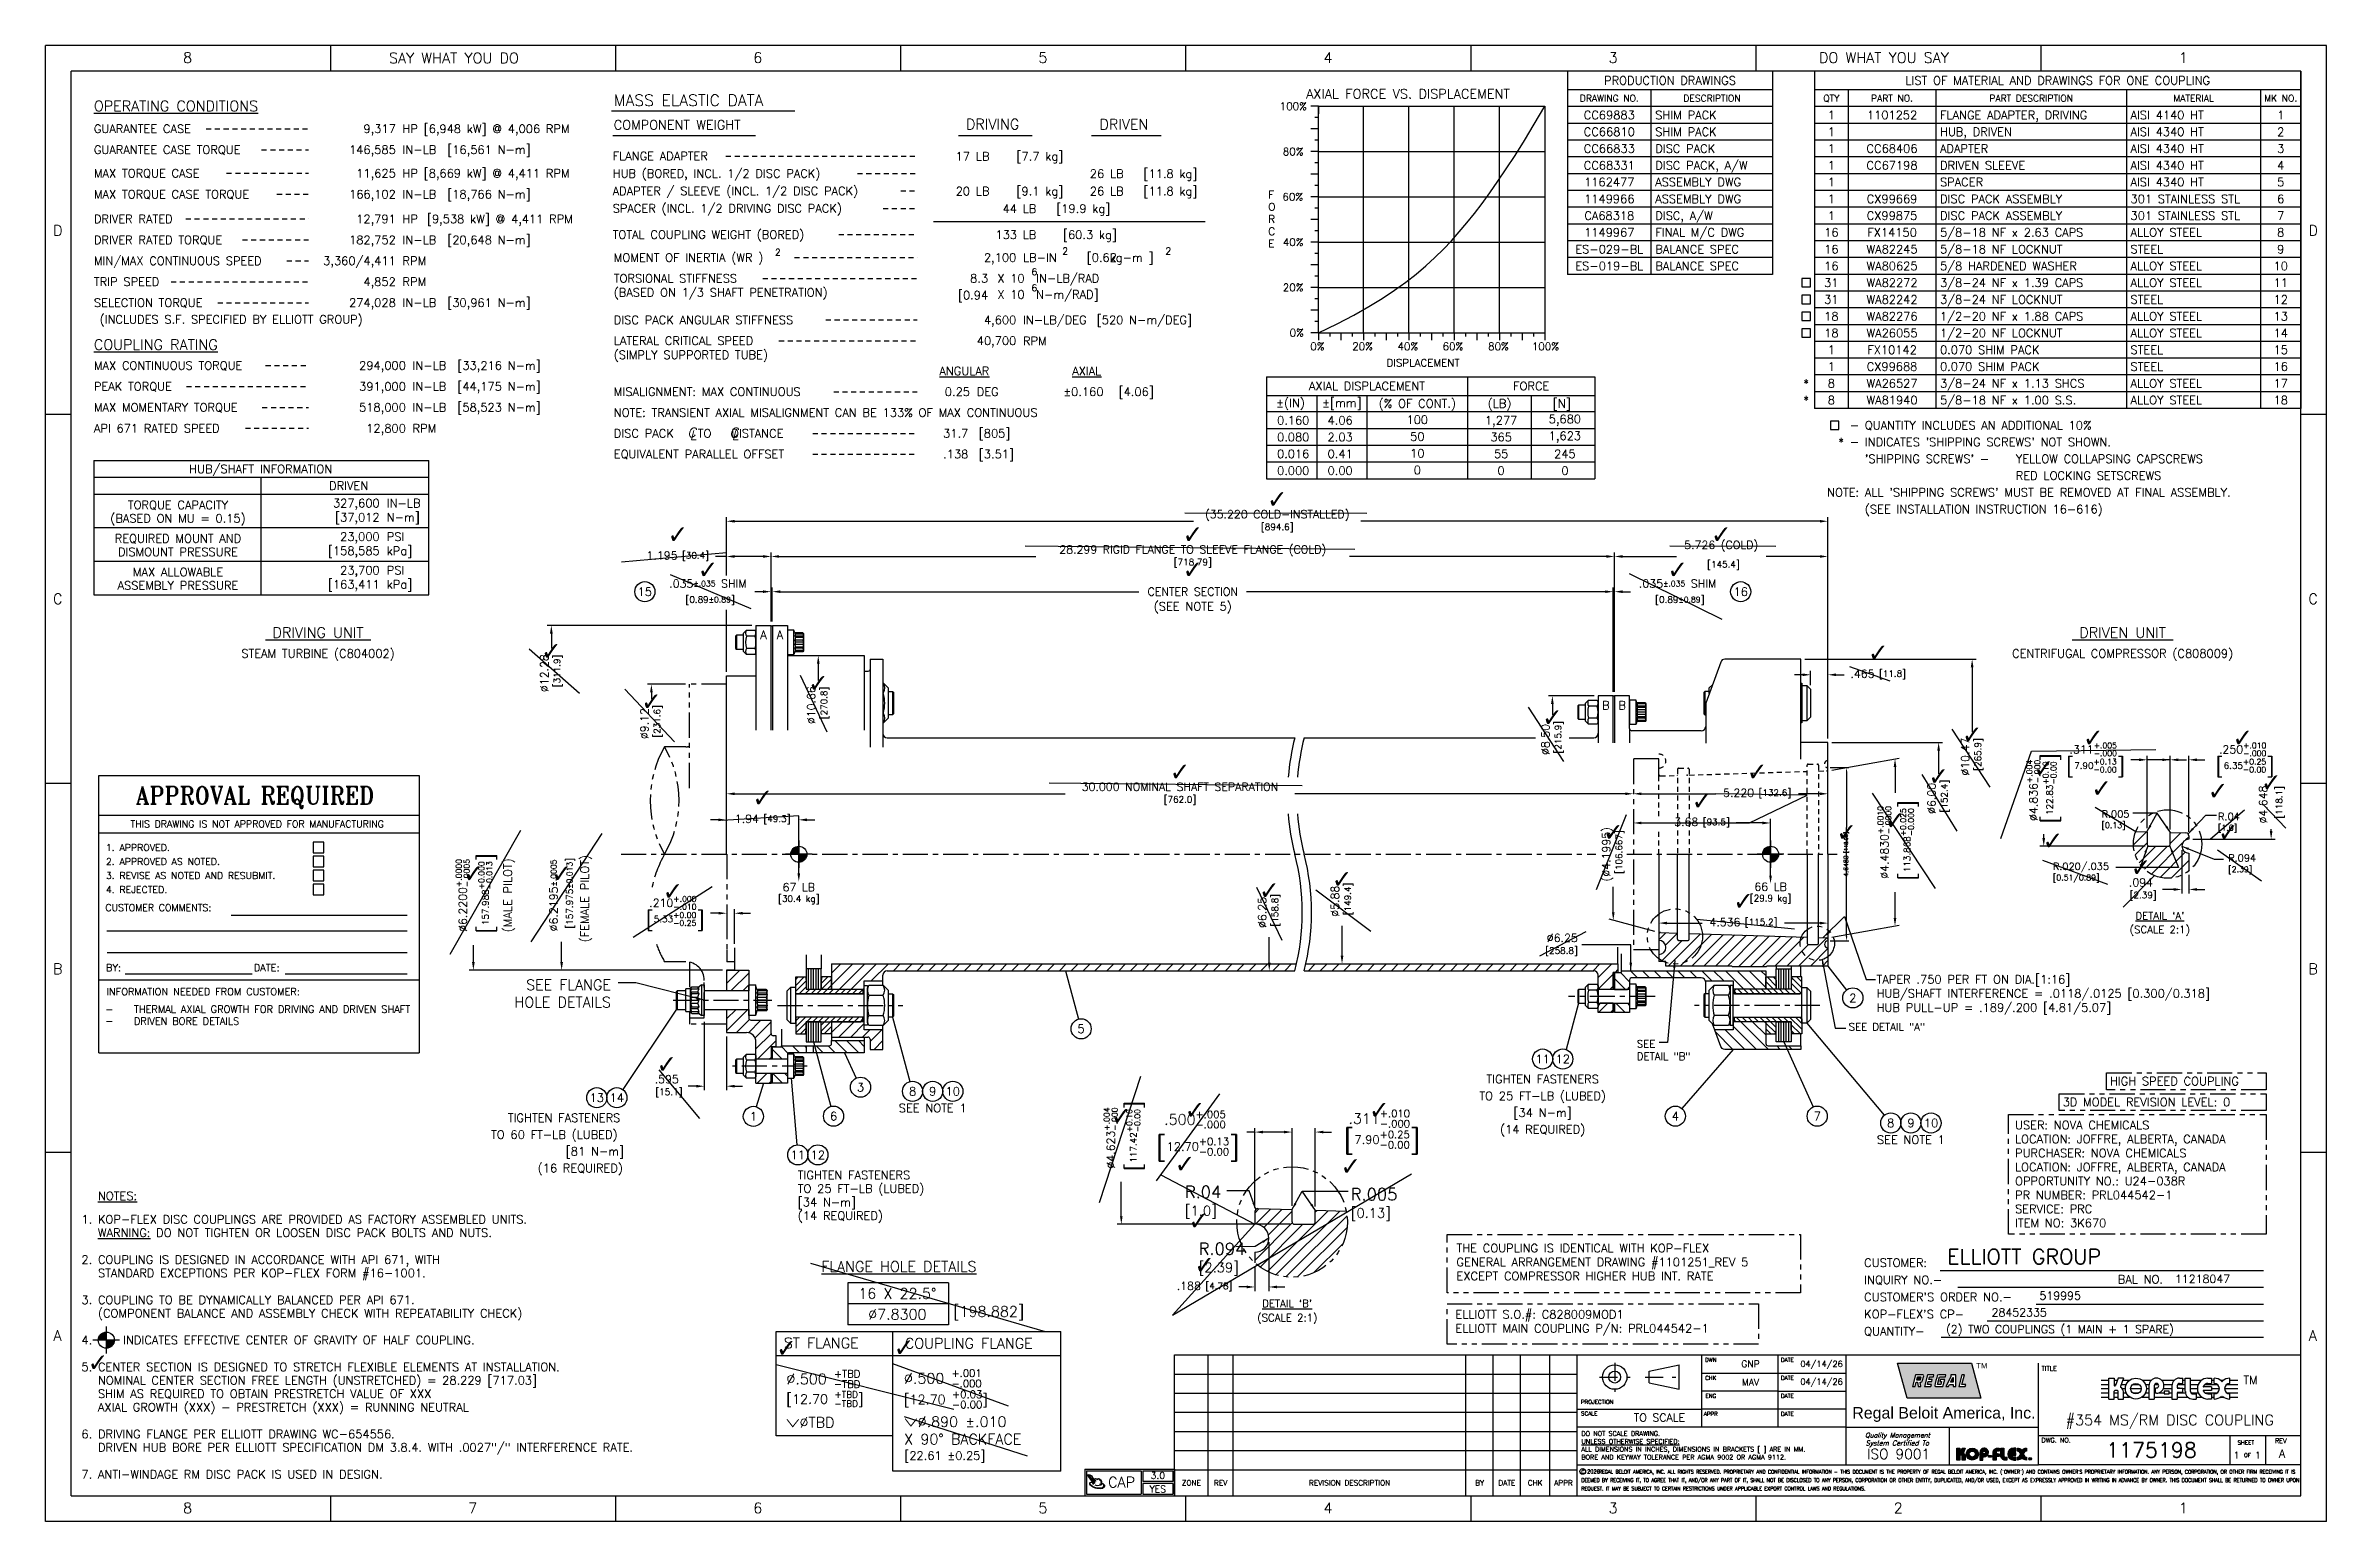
# Model space of a CAD drawing. Header units: inches. Extents: x 0 to 61.2, y 0 to 39.6.
import ezdxf
from ezdxf.enums import TextEntityAlignment as Align

# ---------------------------------------------------------------- set-up
doc = ezdxf.new("R2010")
doc.units = ezdxf.units.IN
doc.header["$LTSCALE"] = 0.54
doc.header["$MEASUREMENT"] = 0
for name, pattern in [('CENTER', [2, 1.25, -0.25, 0.25, -0.25]), ('DASHDOT', [1, 0.5, -0.25, 0, -0.25]), ('HIDDEN', [0.375, 0.25, -0.125]), ('PHANTOM', [2.5, 1.25, -0.25, 0.25, -0.25, 0.25, -0.25])]:
    doc.linetypes.add(name, pattern=pattern)
for name, color, linetype in [('BORDER', 5, 'Continuous'), ('CENTER', 4, 'CENTER'), ('DIM', 1, 'Continuous'), ('DIM_QC_PASS', 3, 'Continuous'), ('HARD', 94, 'Continuous'), ('HIDDEN', 6, 'HIDDEN'), ('OBJ', 2, 'Continuous'), ('PHAN', 30, 'PHANTOM'), ('SHIM', 2, 'Continuous'), ('TEXT', 2, 'Continuous'), ('XHATCH', 3, 'Continuous')]:
    doc.layers.add(name, color=color, linetype=linetype)
doc.styles.add('ITALICC', font='italicc', dxfattribs={"height": 0.25})
doc.styles.add('ROMANC', font='romanc', dxfattribs={"height": 0.1563})
doc.styles.add('ROMANS', font='romans')
doc.styles.add('ROMANT', font='romant', dxfattribs={"height": 0.25})
doc.styles.get("Standard").update_dxf_attribs({"font": 'romans.shx'})
doc.dimstyles.get("Standard").update_dxf_attribs({"dimtxt": 0.156, "dimasz": 0.156, "dimexe": 0.0625, "dimexo": 0.0625, "dimgap": 0.09, "dimtad": 0, "dimdec": 3, "dimzin": 4, "dimdsep": 46, "dimtxsty": 'ROMANS', "dimcen": 0, "dimclrd": 1, "dimclre": 1, "dimclrt": 2, "dimazin": 1, "dimtfac": 0.8, "dimtdec": 3, "dimtofl": 0, "dimtmove": 0, "dimatfit": 3, "dimfxl": 1, "dimtolj": 1, "dimtzin": 4, "dimlwd": -1, "dimlwe": -1, "dimarcsym": 0})
doc.dimstyles.new('Standard$0', dxfattribs={"dimtxt": 0.156, "dimasz": 0.156, "dimexe": 0.0625, "dimexo": 0.0625, "dimgap": 0.09, "dimtad": 0, "dimdec": 3, "dimzin": 4, "dimdsep": 46, "dimtxsty": 'ROMANS', "dimcen": 0, "dimclrd": 1, "dimclre": 1, "dimclrt": 2, "dimazin": 1, "dimtfac": 0.8, "dimtdec": 3, "dimtofl": 0, "dimtmove": 0, "dimatfit": 3, "dimfxl": 1, "dimtolj": 1, "dimtzin": 4, "dimlwd": -1, "dimlwe": -1, "dimarcsym": 0})
pattern_1 = [(45, (-3.4163733, -2.86814895), (-0.00063393222, 0.00063393222), [])]
pattern_2 = [(45, (0, -0.6181738), (-0.0006339322, 0.0006339322), [])]
pattern_3 = [(135, (3.04536, 0.8014), (-0.159099, -0.159099), [])]
pattern_4 = [(45, (3.04536, 0.80141), (-0.0795495, 0.0795495), [])]
pattern_5 = [(45, (3.04536, 0.8014), (-0.159099, 0.159099), [])]
pattern_6 = [(135, (3.04536, 0.80141), (-0.0795495, -0.0795495), [])]

msp = doc.modelspace()

# ---------------------------------------------------------------- texts
at = {"layer": 'DIM', "color": 2, "attachment_point": 1, "style": 'ROMANS'}
for s, heights, insert, char_height in [('{\\H1.14286x;R.005}\\P{\\H0.91429x;[0.13]}', [0], (55.16675, 19.07954), 0.168), ('{\\H1.14286x;R.04} {\\H0.91429x;[1.0]}', [0.54606], (58.29146, 19.00931), 0.168), ('{\\H1.14286x;R.094} {\\H0.91429x;[2.39]}', [0], (58.56614, 17.89479), 0.168), ('{\\H1.14286x;R.020/.035}\\P{\\H0.91429x;[0.51/0.89]}', [0], (53.8614, 17.67269), 0.168), ('{\\H1.14286x;R.04} {\\H0.91429x;[1.0]}', [1.2262], (30.57018, 9.00079), 0.2808), ('{\\H1.14286x;R.005}\\P{\\H0.91429x;[0.13]}', [0], (35.02059, 8.93828), 0.2808), ('{\\H1.14286x;R.094} {\\H0.91429x;[2.39]}', [0], (30.94065, 7.47539), 0.2808)]:
    msp.add_mtext_dynamic_manual_height_columns(s, width=0.7041007, gutter_width=0.875, heights=heights, dxfattribs=dict(at, insert=insert, char_height=char_height))
at = {"layer": 'DIM', "color": 2, "insert": (41.11386, 15.46833), "char_height": 0.216, "attachment_point": 6, "style": 'ROMANS'}
msp.add_mtext('\\A1;%%C6.25\\P{\\H0.8x;[258.8]}', dxfattribs=at)
at = {"layer": 'DIM_QC_PASS', "color": 3, "char_height": 0.5, "width": 9.2, "attachment_point": 8}
for insert in [(33.04786, 27.18703), (16.96304, 26.24203), (30.78236, 26.24203), (44.96236, 26.24203), (17.77233, 25.29703), (30.78236, 25.29703), (43.79238, 25.29703), (13.56996, 23.10992), (49.17381, 23.06744), (20.73286, 22.25141), (16.2554, 21.75811), (40.4311, 21.33141), (51.69536, 20.86891), (54.9437, 20.78568), (58.95434, 20.78568), (30.43786, 19.87381), (45.9251, 19.87381), (53.61585, 19.96455), (19.24036, 19.17541), (50.79536, 19.75141), (55.16675, 19.42954), (55.16675, 19.42954), (58.29146, 19.35931), (58.29146, 19.35931), (59.71847, 19.58636), (44.44492, 19.09131), (49.62536, 18.5688), (42.06536, 18.25141), (48.32536, 18.25141), (53.8614, 18.02269), (58.56614, 18.24479), (58.56614, 18.24479), (11.47742, 17.14622), (13.84745, 17.14622), (34.78557, 16.99141), (56.22361, 17.30696), (16.83104, 16.6685), (32.83419, 16.68891), (45.55736, 16.40373), (16.66633, 12.0266), (28.86396, 10.63563), (30.84034, 10.79658), (35.78454, 10.79658), (30.57018, 9.35079), (30.57018, 9.35079), (35.02059, 9.28828), (35.02059, 9.28828), (30.94065, 7.82539), (30.94065, 7.82539), (31.09847, 6.63966), (1.404, 4.02146), (19.87723, 4.40811), (23.03181, 4.42311)]:
    msp.add_mtext('{\\fArial|b1|i0;✓}', dxfattribs=dict(at, insert=insert))
at = {"layer": 'TEXT', "style": 'ROMANS'}
for s, height, p in [('%%uOPERATING CONDITIONS%%u', 0.2808, (1.296, 37.98)), ('GUARANTEE CASE', 0.225, (1.296, 37.368)), ('HP [6,948 kW] @ 4,006 RPM', 0.225, (9.576, 37.368)), ('GUARANTEE CASE TORQUE', 0.225, (1.296, 36.8064)), ('IN-LB', 0.225, (9.576, 36.8064)), ('FLANGE ADAPTER', 0.225, (15.21601, 36.63561)), ('MAX TORQUE CASE', 0.225, (1.296, 36.17341)), ('HP [8,669 kW] @ 4,411 RPM', 0.225, (9.576, 36.17341)), ('HUB (BORED, INCL. 1/2 DISC PACK)', 0.225, (15.21601, 36.16761)), ('MAX TORQUE CASE TORQUE', 0.225, (1.296, 35.61181)), ('IN-LB', 0.225, (9.576, 35.61181)), ('ADAPTER / SLEEVE (INCL. 1/2 DISC PACK)', 0.225, (15.21601, 35.69961)), ('DRIVER RATED', 0.225, (1.296, 34.94854)), ('HP', 0.225, (9.576, 34.94854)), ('SPACER (INCL. 1/2 DRIVING DISC PACK)', 0.225, (15.21601, 35.23161)), ('DRIVER RATED TORQUE', 0.225, (1.296, 34.38694)), ('IN-LB', 0.225, (9.576, 34.38694)), ('TOTAL COUPLING WEIGHT (BORED)', 0.225, (15.21601, 34.52961)), ('MIN/MAX CONTINUOUS SPEED', 0.225, (1.296, 33.82534)), ('RPM', 0.225, (9.576, 33.82534)), ('MOMENT OF INERTIA (WR )', 0.225, (15.246, 33.912)), ('LB-IN        kg-m ]', 0.225, (26.226, 33.912)), ('TRIP SPEED', 0.225, (1.296, 33.26374)), ('RPM', 0.225, (9.576, 33.26374)), ('TORSIONAL STIFFNESS', 0.225, (15.246, 33.354)), ('(BASED ON 1/3 SHAFT PENETRATION)', 0.225, (15.246, 32.976)), ('X 10  IN-LB/RAD', 0.225, (25.53759, 33.354)), ('X 10  N-m/RAD]', 0.225, (25.53759, 32.922)), ('SELECTION TORQUE', 0.225, (1.296, 32.70214)), ('IN-LB', 0.225, (9.576, 32.70214)), (' (INCLUDES S.F. SPECIFIED BY ELLIOTT GROUP)', 0.225, (1.296, 32.25214)), ('DISC PACK ANGULAR STIFFNESS', 0.225, (15.246, 32.238)), ('IN-LB/DEG', 0.225, (26.226, 32.238)), ('[520 N-m/DEG]', 0.225, (28.206, 32.238)), ('%%uCOUPLING RATING%%u', 0.2808, (1.296, 31.57714)), ('LATERAL CRITICAL SPEED', 0.225, (15.246, 31.68)), ('(SIMPLY SUPPORTED TUBE)', 0.225, (15.246, 31.302)), ('RPM', 0.225, (26.226, 31.67634)), ('MAX CONTINUOUS TORQUE', 0.225, (1.296, 31.01554)), ('IN-LB', 0.225, (9.846, 31.01554)), ('%%UANGULAR', 0.225, (23.98341, 30.86994)), ('%%UAXIAL', 0.225, (27.54708, 30.86994)), ('PEAK TORQUE', 0.225, (1.296, 30.45394)), ('MAX MOMENTARY TORQUE', 0.225, (1.296, 29.89234)), ('IN-LB', 0.225, (9.846, 30.45394)), ('IN-LB', 0.225, (9.846, 29.89234)), ('MISALIGNMENT: MAX CONTINUOUS', 0.225, (15.246, 30.312)), ('DEG', 0.225, (24.984, 30.312)), ('API 671 RATED SPEED', 0.225, (1.296, 29.33074)), ('RPM', 0.225, (9.846, 29.33074)), ('NOTE: TRANSIENT AXIAL MISALIGNMENT CAN BE 133% OF MAX CONTINUOUS', 0.225, (15.24599, 29.754)), ('QUANTITY INCLUDES AN ADDITIONAL 10%', 0.225, (48.816, 29.412)), ('DISC PACK   TO   DISTANCE', 0.225, (15.246, 29.196)), ('31.7', 0.225, (24.084, 29.196)), ("INDICATES 'SHIPPING SCREWS' NOT SHOWN.", 0.225, (48.816, 28.962)), ('EQUIVALENT PARALLEL OFFSET', 0.225, (15.24601, 28.638)), ('.138', 0.225, (24.084, 28.638)), ("'SHIPPING SCREWS' -", 0.225, (48.816, 28.512)), ('YELLOW COLLAPSING CAPSCREWS', 0.225, (52.866, 28.512)), ('RED LOCKING SETSCREWS', 0.225, (52.866, 28.062)), ("ALL 'SHIPPING SCREWS' MUST BE REMOVED AT FINAL ASSEMBLY.", 0.225, (48.816, 27.612)), ('(SEE INSTALLATION INSTRUCTION 16-616)', 0.225, (48.816, 27.162)), ('2. APPROVED AS NOTED.', 0.1844905, (1.61741, 17.70579)), ('1. APPROVED.', 0.1844905, (1.61741, 18.08151)), ('3. REVISE AS NOTED AND RESUBMIT.', 0.1844905, (1.61741, 17.33008)), ('CUSTOMER COMMENTS:', 0.1844905, (1.60532, 16.4656)), ('4. REJECTED.', 0.1844905, (1.61741, 16.95402)), ('(SCALE 2:1)', 0.2, (55.91891, 15.88174)), ("%%UDETAIL `A'", 0.2, (56.07601, 16.25139)), ('BY:', 0.192178, (1.6217, 14.85602)), ('DATE:', 0.192178, (5.58578, 14.85602)), ('TAPER .750 PER FT ON DIA.[1:16]', 0.225, (49.13058, 14.5441)), ('INFORMATION NEEDED FROM CUSTOMER:', 0.1921776, (1.6337, 14.21456)), ('HUB/SHAFT INTERFERENCE = .0118/.0125 [0.300/0.318]', 0.225, (49.13058, 14.1661)), ('HUB PULL-UP = .189/.200 [4.81/5.07]', 0.225, (49.13058, 13.7881)), ('HIGH SPEED COUPLING', 0.225, (55.3913, 11.81294)), ('3D MODEL REVISION LEVEL: 0', 0.225, (54.12344, 11.25117)), ('TIGHTEN FASTENERS', 0.225, (20.18268, 9.29406)), ('%%uNOTES:%%u', 0.225, (1.404, 8.73396)), ('TO 25 FT-LB (LUBED)', 0.225, (20.18268, 8.92978)), ('[34 N-m]', 0.225, (20.18268, 8.56549)), ('KOP-FLEX DISC COUPLINGS ARE PROVIDED AS FACTORY ASSEMBLED UNITS.', 0.225, (1.404, 8.10396)), ('(14 REQUIRED)', 0.225, (20.18268, 8.2012)), ('%%uWARNING:%%u DO NOT TIGHTEN OR LOOSEN DISC PACK BOLTS AND NUTS.', 0.225, (1.404, 7.74396)), ('COUPLING IS DESIGNED IN ACCORDANCE WITH API 671, WITH', 0.225, (1.404, 7.02396)), ('STANDARD EXCEPTIONS PER KOP-FLEX FORM #16-1001.', 0.225, (1.404, 6.66396)), ('COUPLING TO BE DYNAMICALLY BALANCED PER API 671.', 0.225, (1.404, 5.94396)), ('(COMPONENT BALANCE AND ASSEMBLY CHECK WITH REPEATABILITY CHECK)', 0.225, (1.404, 5.58396)), ('(SCALE 2:1)', 0.2, (32.5091, 5.46623)), ("%%UDETAIL `B'", 0.2, (32.64542, 5.8472)), ('INDICATES EFFECTIVE CENTER OF GRAVITY OF HALF COUPLING.', 0.225, (2.079, 4.86396)), ('CENTER SECTION IS DESIGNED TO STRETCH FLEXIBLE ELEMENTS AT INSTALLATION.', 0.225, (1.404, 4.14396)), ('NOMINAL CENTER SECTION FREE LENGTH (UNSTRETCHED) = 28.229 [717.03]', 0.225, (1.404, 3.78396)), ('AXIAL GROWTH (XXX) - PRESTRETCH (XXX) = RUNNING NEUTRAL', 0.225, (1.404, 3.06396)), ('SHIM AS REQUIRED TO OBTAIN PRESTRETCH VALUE OF XXX', 0.225, (1.404, 3.42396)), ('DRIVING FLANGE PER ELLIOTT DRAWING WC-654556.', 0.225, (1.404, 2.34396)), ('DRIVEN HUB BORE PER ELLIOTT SPECIFICATION DM 3.8.4. WITH .0027"/" INTERFERENCE RATE.', 0.225, (1.404, 1.98396)), ('ANTI-WINDAGE RM DISC PACK IS USED IN DESIGN.', 0.225, (1.404, 1.26396))]:
    msp.add_text(s, height=height, dxfattribs=at).set_placement(p, align=Align.MIDDLE_LEFT)
at = {"layer": 'TEXT', "color": 2, "linetype": 'Continuous', "style": 'ROMANS'}
for s, height, p in [('MASS ELASTIC DATA', 0.306, (15.246, 37.98)), ('COMPONENT WEIGHT', 0.252, (15.2455, 37.34712)), ('DRIVING', 0.2808, (24.69548, 37.35036)), ('DRIVEN', 0.2808, (28.27804, 37.34553))]:
    msp.add_text(s, height=height, dxfattribs=at).set_placement(p)
at = {"layer": 'TEXT', "style": 'ROMANS'}
for s, p in [('9,317', (9.396, 37.368)), ('146,585', (9.396, 36.8064)), ('17 LB', (25.326, 36.63)), ('[7.7 kg]', (27.306, 36.63)), ('11,625', (9.396, 36.17341)), ('26 LB', (28.926, 36.162)), ('[11.8 kg]', (30.906, 36.162)), ('166,102', (9.396, 35.61181)), ('20 LB', (25.326, 35.694)), ('[9.1 kg]', (27.306, 35.694)), ('26 LB', (28.926, 35.694)), ('[11.8 kg]', (30.906, 35.694)), ('12,791', (9.396, 34.94854)), ('44 LB', (26.586, 35.226)), ('[19.9 kg]', (28.566, 35.226)), ('182,752', (9.396, 34.38694)), ('133 LB', (26.586, 34.524)), ('[60.3 kg]', (28.746, 34.524)), ('3,360/4,411', (9.396, 33.82534)), ('2,100', (26.046, 33.912)), ('[0.62', (28.746, 33.912)), ('4,852', (9.396, 33.26374)), ('[0.94', (25.29, 32.904)), ('8.3', (25.29, 33.354)), ('274,028', (9.396, 32.70214)), ('4,600', (26.046, 32.238)), ('40,700', (26.046, 31.68)), ('294,000', (9.666, 31.01554)), ('391,000', (9.666, 30.45394)), ('518,000', (9.666, 29.89234)), ('0.25', (24.804, 30.312)), ('%%p0.160', (28.386, 30.312)), ('[4.06]', (29.736, 30.312)), ('12,800', (9.666, 29.33074)), ('- ', (48.816, 29.412)), ('* - ', (48.816, 28.962)), ('NOTE: ', (48.816, 27.612)), ('1. ', (1.404, 8.10396)), ('2. ', (1.404, 7.02396)), ('3. ', (1.404, 5.94396)), ('4. ', (1.404, 4.86396)), ('5. ', (1.404, 4.14396)), ('6. ', (1.404, 2.34396)), ('7. ', (1.404, 1.26396))]:
    msp.add_text(s, height=0.225, dxfattribs=at).set_placement(p, align=Align.MIDDLE_RIGHT)
for s, p in [('[16,561 N-m]', (10.77814, 36.6939)), ('[18,766 N-m]', (10.77814, 35.49931)), ('[9,538 kW] @ 4,411 RPM', (10.23171, 34.83604)), ('[20,648 N-m]', (10.77814, 34.27444)), ('[30,961 N-m]', (10.77814, 32.58964)), ('[33,216 N-m]', (11.04814, 30.90304)), ('[44,175 N-m]', (11.04814, 30.34144)), ('[58,523 N-m]', (11.04814, 29.77984)), ('[805]', (25.03971, 29.0835)), ('[3.51]', (25.03971, 28.5255))]:
    msp.add_text(s, height=0.225, dxfattribs=at).set_placement(p)
for s, height, p in [('2', 0.18, (19.6461, 34.05369)), ('2', 0.18, (27.35786, 34.08863)), ('2', 0.18, (30.12499, 34.08863)), ('*', 0.225, (47.241, 30.537)), ('*', 0.225, (47.241, 30.087)), ('0.160', 0.225, (33.4764, 29.5452)), ('1,277', 0.225, (39.0564, 29.5452)), ('0.080', 0.225, (33.4764, 29.0952)), ('365', 0.225, (39.0564, 29.0952)), ('0.016', 0.225, (33.4764, 28.6452)), ('0.000', 0.225, (33.4764, 28.1952)), ('55', 0.225, (39.0564, 28.6452)), ('0', 0.225, (39.0564, 28.1952)), ('15', 0.225, (16.08036, 24.94703)), ('(SEE NOTE 5)', 0.225, (30.78236, 24.55103)), ('16', 0.225, (45.48436, 24.94703)), ('%%u DRIVING UNIT %%u', 0.2808, (7.31, 23.85)), ('A', 0.225, (19.26286, 23.78941)), ('A', 0.225, (19.70286, 23.78941)), ('%%u DRIVEN UNIT %%u', 0.2808, (55.73254, 23.85)), ('STEAM TURBINE (C804002)', 0.225, (7.31, 23.2884)), ('CENTRIFUGAL COMPRESSOR (C808009)', 0.225, (55.73254, 23.2884)), ('B', 0.225, (41.86186, 21.89941)), ('B', 0.225, (42.30186, 21.89941)), ('THIS DRAWING IS NOT APPROVED FOR MANUFACTURING', 0.1844905, (5.67677, 18.7128)), ('66 LB', 0.216, (46.28536, 17.02849)), ('[30.4 kg]', 0.1728, (20.21036, 16.70984)), ('67 LB', 0.216, (20.21036, 17.01584)), ('[29.9 kg]', 0.1728, (46.28536, 16.72249)), ('2', 0.225, (48.49322, 14.04686)), ('5', 0.225, (27.78582, 13.21654)), ('11', 0.225, (40.16968, 12.40703)), ('12', 0.225, (40.70968, 12.40703)), ('3', 0.225, (21.86591, 11.65047)), ('8', 0.225, (23.2629, 11.54001)), ('9', 0.225, (23.8029, 11.54001)), ('10', 0.225, (24.3429, 11.54001)), ('TIGHTEN FASTENERS', 0.225, (40.16968, 11.86703)), ('13', 0.225, (14.78927, 11.36854)), ('14', 0.225, (15.32927, 11.36854)), ('SEE NOTE 1', 0.225, (23.8029, 11.09001)), ('TO 25 FT-LB (LUBED)', 0.225, (40.16968, 11.41703)), ('[34 N-m]', 0.225, (40.16968, 10.96703)), ('TO 60 FT-LB (LUBED)', 0.225, (13.65005, 10.37854)), ('TIGHTEN FASTENERS', 0.225, (13.91378, 10.82854)), ('1', 0.225, (18.99118, 10.86768)), ('6', 0.225, (21.14285, 10.87351)), ('(14 REQUIRED)', 0.225, (40.16968, 10.51703)), ('4', 0.225, (43.7314, 10.87321)), ('7', 0.225, (47.53746, 10.87321)), ('8', 0.225, (49.51067, 10.68997)), ('9', 0.225, (50.05067, 10.68997)), ('10', 0.225, (50.59067, 10.68997)), ('[81 N-m]', 0.225, (14.74014, 9.92854)), ('11', 0.225, (20.18268, 9.83406)), ('12', 0.225, (20.72268, 9.83406)), ('SEE NOTE 1', 0.225, (50.05067, 10.23997)), ('(16 REQUIRED)', 0.225, (14.3469, 9.47854))]:
    msp.add_text(s, height=height, dxfattribs=at).set_placement(p, align=Align.MIDDLE_CENTER)
for s, height, p in [('6', 0.18, (26.53187, 33.53063)), ('6', 0.18, (26.53187, 33.09863)), ('4.06', 0.225, (34.7364, 29.5452)), ('5,680', 0.225, (40.7664, 29.5452)), ('2.03', 0.225, (34.7364, 29.0952)), ('1,623', 0.225, (40.7664, 29.0952)), ('0.41', 0.225, (34.7364, 28.6452)), ('0.00', 0.225, (34.7364, 28.1952)), ('245', 0.225, (40.7664, 28.6452)), ('0', 0.225, (40.7664, 28.1952))]:
    msp.add_text(s, height=height, dxfattribs=at).set_placement(p, align=Align.MIDDLE)
at = {"layer": 'TEXT', "color": 2, "linetype": 'Continuous', "style": 'ROMANS'}
for s, p in [('%%P(IN)', (33.40444, 29.9961)), ('%%P[mm]', (34.78307, 29.9961)), ('100', (36.8064, 29.55978)), ('50', (36.8064, 29.10978)), ('10', (36.8064, 28.65978)), ('0', (36.8064, 28.20978))]:
    msp.add_text(s, height=0.225, dxfattribs=at).set_placement(p, align=Align.MIDDLE)
for s, p in [('AXIAL DISPLACEMENT', (35.4564, 30.46473)), ('(% OF CONT.)', (36.8064, 29.9961)), ('(LB)', (39.01461, 29.9961)), ('FORCE', (39.86325, 30.46473)), ('[N]', (40.68493, 29.9961))]:
    msp.add_text(s, height=0.225, dxfattribs=at).set_placement(p, align=Align.MIDDLE_CENTER)
at = {"layer": 'TEXT', "style": 'ROMANT', "width": 0.9}
msp.add_text('APPROVAL REQUIRED', height=0.4766004, dxfattribs=at).set_placement((5.61737, 19.48151), align=Align.MIDDLE_CENTER)
at = {"layer": 'TEXT', "color": 2, "char_height": 0.225, "attachment_point": 1, "rotation": 90, "style": 'ROMANS'}
for s, insert in [('(MALE PILOT)', (12.28658, 15.80691)), ('(FEMALE PILOT)', (14.35261, 15.53813))]:
    msp.add_mtext(s, dxfattribs=dict(at, insert=insert))
at = {"layer": 'TEXT', "color": 2, "insert": (15.16902, 13.79071, 0.93915), "char_height": 0.2808, "width": 6.378792, "attachment_point": 9, "style": 'ROMANS'}
msp.add_mtext('\\A1;SEE FLANGE \\PHOLE DETAILS', dxfattribs=at)
at = {"layer": 'TEXT', "attachment_point": 1, "style": 'ROMANS'}
for s, width, gutter_width, insert, char_height in [('-^ITHERMAL AXIAL GROWTH FOR DRIVING AND DRIVEN SHAFT\\P-^IDRIVEN BORE DETAILS', 8.9233016, 1.125, (1.60086, 13.84001), 0.1922), ('{\\LFLANGE HOLE DETAILS}', 7.6417334, 0.8125, (20.81509, 6.98008), 0.2808), ('[198.882]', 2.2597124, 0.8125, (24.35584, 5.77173), 0.2808), ('ST FLANGE', 3.825801, 0.8125, (19.80695, 4.92629), 0.2808), ('COUPLING FLANGE', 6.3987752, 0.8125, (23.05719, 4.9182), 0.2808), ('\\A1;%%C.500 {\\H0.7x;\\S+TBD^ -TBD;} \\P{\\H0.89286x;[12.70 \\H0.7x;\\S+TBD^ -TBD;\\H1.42857x;]}', 4.4926551, 0.8125, (19.87723, 4.05811), 0.2808), ('\\A1;%%C.500 {\\H0.7x;\\C2;\\S+.001^ -.000;} \\P{\\H0.89286x;[12.70 \\H0.78848x;\\C2;\\S+0.03^ -0.00;\\H1.26827x;\\C256;]}', 4.4926551, 0.8125, (23.03181, 4.07311), 0.2808), ('\\A1;{\\Fgdt|c0;w}%%CTBD', 5.7754715, 0.8125, (19.87101, 2.79629), 0.2808), ('\\A1;{\\Fgdt|c0;w}%%C.890 %%P.010 ^JX 90%%D BACKFACE \\P{\\H0.8x;[22.61 %%P0.25]}', 5.7754715, 0.8125, (23.04106, 2.81382), 0.2808)]:
    msp.add_mtext_dynamic_manual_height_columns(s, width=width, gutter_width=gutter_width, heights=[0], dxfattribs=dict(at, insert=insert, char_height=char_height))
at = {"layer": 'TEXT', "char_height": 0.2, "attachment_point": 1, "style": 'ROMANS'}
for s, insert, width in [('SEE \\PDETAIL "B"', (42.69623, 12.91313), 1.7443929), ('\\pxql;SEE DETAIL "A"', (48.382, 13.36997), 2.6022026)]:
    msp.add_mtext(s, dxfattribs=dict(at, insert=insert, width=width))
at = {"layer": 'TEXT', "char_height": 0.225, "attachment_point": 1, "style": 'ROMANS'}
for s, insert in [('USER: NOVA CHEMICALS\\PLOCATION: JOFFRE, ALBERTA, CANADA\\PPURCHASER: NOVA CHEMICALS \\PLOCATION: JOFFRE, ALBERTA, CANADA\\POPPORTUNITY NO.: U24-038R\\PPR NUMBER: PRL044542-1\\PSERVICE: PRC \\PITEM NO: 3K670', (52.84551, 10.74605)), ('THE COUPLING IS IDENTICAL WITH KOP-FLEX\\PGENERAL ARRANGEMENT DRAWING #1101251_REV 5\\PEXCEPT COMPRESSOR HIGHER HUB INT. RATE', (37.85896, 7.4446)), ('ELLIOTT S.O.#: C828009MOD1\\PELLIOTT MAIN COUPLING P/N: PRL044542-1', (37.83001, 5.66673))]:
    msp.add_mtext(s, dxfattribs=dict(at, insert=insert))

# ---------------------------------------------------------------- blocks, each defined once
blk = doc.blocks.new('DCUSTBLK')
at = {"layer": 'OBJ', "style": 'ROMANS'}
for tag, p in [('QTY3', (27.4, 5.4)), ('QTY4', (27.4, 5.206)), ('QTY5', (27.4, 5.011)), ('QTY6', (27.4, 4.817)), ('QTY7', (27.4, 4.623)), ('QTY8', (27.4, 4.429)), ('CPO#', (29.723, 3.365)), ('BAL#', (31.742, 3.615)), ('KFCP#', (29.009, 3.115)), ('QTY1', (28.329, 2.865)), ('QTY2', (28.329, 2.626))]:
    blk.add_attdef(tag, text='', height=0.12, dxfattribs=at).set_placement(p, align=Align.MIDDLE_LEFT)
blk = doc.blocks.new('KOPSYMGA')
at = {"color": 2, "linetype": 'Continuous'}
for p, q in [((30.642, 2.104), (30.759, 2.104)), ((30.642, 2.042), (30.759, 2.042)), ((30.759, 1.823), (30.759, 2.135)), ((30.759, 2.135), (30.837, 2.135)), ((30.837, 2.135), (30.837, 2.027)), ((30.837, 2.104), (30.885, 2.104)), ((30.837, 2.042), (30.862, 2.042)), ((30.896, 2.135), (30.855, 2.024)), ((30.974, 2.135), (30.896, 2.135)), ((30.974, 2.135), (30.929, 2.011)), ((30.94, 2.042), (31.016, 2.042)), ((30.963, 2.104), (31.066, 2.104)), ((31.113, 2.042), (31.206, 2.042)), ((31.253, 2.104), (31.39, 2.104)), ((31.303, 2.042), (31.356, 2.042)), ((31.439, 2.042), (31.496, 2.042)), ((31.545, 2.104), (31.732, 2.104)), ((31.578, 2.042), (31.699, 2.042)), ((31.781, 2.042), (31.897, 2.042)), ((31.81, 2.135), (31.858, 2.135)), ((31.81, 2.057), (31.858, 2.057)), ((31.858, 2.057), (31.858, 2.135)), ((31.858, 2.104), (31.897, 2.104)), ((31.897, 1.935), (31.897, 2.135)), ((31.897, 2.135), (31.975, 2.135)), ((31.975, 1.935), (31.975, 2.135)), ((31.975, 2.104), (32.14, 2.104)), ((31.975, 2.042), (32.091, 2.042)), ((32.187, 2.042), (32.374, 2.042)), ((32.234, 2.135), (32.288, 2.135)), ((32.234, 2.057), (32.288, 2.057)), ((32.288, 2.135), (32.288, 2.057)), ((32.288, 2.104), (32.327, 2.104)), ((32.327, 2.057), (32.327, 2.135)), ((32.421, 2.104), (32.468, 2.104)), ((32.514, 2.042), (32.679, 2.042)), ((32.561, 2.057), (32.561, 2.135)), ((32.561, 2.104), (32.679, 2.104)), ((30.642, 1.979), (30.759, 1.979)), ((30.642, 1.917), (30.759, 1.917)), ((30.642, 1.854), (30.759, 1.854)), ((30.759, 1.823), (30.837, 1.823)), ((30.837, 1.823), (30.837, 1.942)), ((30.837, 1.917), (30.896, 1.917)), ((30.837, 1.854), (30.896, 1.854)), ((30.877, 1.951), (30.847, 1.951)), ((30.896, 1.823), (30.896, 1.932)), ((30.896, 1.823), (30.974, 1.823)), ((30.957, 1.979), (31.003, 1.979)), ((30.974, 1.823), (30.974, 1.931)), ((30.974, 1.917), (31.016, 1.917)), ((30.974, 1.854), (31.066, 1.854)), ((31.081, 1.979), (31.238, 1.979)), ((31.113, 1.917), (31.206, 1.917)), ((31.253, 1.854), (31.355, 1.854)), ((31.303, 1.917), (31.355, 1.917)), ((31.316, 1.979), (31.355, 1.979)), ((31.355, 2.023), (31.355, 1.823)), ((31.355, 1.823), (31.433, 1.823)), ((31.433, 2.023), (31.433, 1.823)), ((31.433, 1.979), (31.452, 1.979)), ((31.433, 1.917), (31.452, 1.917)), ((31.433, 1.854), (31.697, 1.854)), ((31.452, 1.91), (31.452, 1.988)), ((31.467, 1.988), (31.452, 1.988)), ((31.467, 1.91), (31.452, 1.91)), ((31.504, 1.917), (31.58, 1.917)), ((31.571, 1.979), (31.697, 1.979)), ((31.658, 1.94), (31.58, 1.94)), ((31.58, 1.94), (31.58, 1.901)), ((31.58, 1.901), (31.658, 1.901)), ((31.658, 1.901), (31.658, 1.94)), ((31.658, 1.917), (31.697, 1.917)), ((31.697, 2.023), (31.697, 1.823)), ((31.697, 1.823), (31.775, 1.823)), ((31.775, 2.023), (31.775, 1.992)), ((31.775, 1.988), (31.858, 1.988)), ((31.775, 1.917), (31.899, 1.917)), ((31.775, 1.917), (31.775, 1.823)), ((31.775, 1.854), (31.932, 1.854)), ((31.81, 1.988), (31.778, 1.988)), ((31.858, 1.92), (31.778, 1.92)), ((31.858, 1.92), (31.858, 1.988)), ((31.858, 1.979), (31.897, 1.979)), ((31.975, 1.979), (32.078, 1.979)), ((31.981, 1.917), (32.091, 1.917)), ((32.01, 1.901), (32.058, 1.901)), ((32.01, 1.823), (32.058, 1.823)), ((32.058, 1.901), (32.058, 1.823)), ((32.058, 1.854), (32.14, 1.854)), ((32.288, 2.008), (32.167, 2.008)), ((32.288, 1.95), (32.167, 1.95)), ((32.187, 1.917), (32.374, 1.917)), ((32.234, 1.901), (32.288, 1.901)), ((32.288, 1.823), (32.234, 1.823)), ((32.288, 2.008), (32.288, 1.95)), ((32.288, 1.979), (32.405, 1.979)), ((32.288, 1.901), (32.288, 1.823)), ((32.288, 1.854), (32.327, 1.854)), ((32.327, 1.823), (32.327, 1.901)), ((32.421, 1.854), (32.468, 1.854)), ((32.483, 1.979), (32.679, 1.979)), ((32.514, 1.917), (32.679, 1.917)), ((32.561, 1.823), (32.561, 1.901)), ((32.561, 1.854), (32.679, 1.854))]:
    blk.add_line(p, q, dxfattribs=at)
for radius in [0.156, 0.0781]:
    blk.add_circle((31.16, 1.979), radius, dxfattribs=at)
for centre, radius, start, end in [((31.467, 2.023), 0.112, 270, 180), ((31.467, 2.023), 0.0344, 270, 180), ((31.81, 2.023), 0.112, 90, 180), ((31.81, 2.023), 0.0344, 90, 180), ((32.234, 1.979), 0.156, 90.0122, 269.9878), ((32.234, 1.979), 0.0781, 90, 154.387), ((32.327, 1.979), 0.156, 44.9648, 90), ((32.327, 1.979), 0.0781, 270, 90), ((32.444, 2.096), 0.00937, 224.9608, 315.0359), ((32.561, 1.979), 0.156, 90, 135.0357), ((32.561, 1.979), 0.0781, 90, 270), ((30.847, 2.028), 0.00937, 180, 340), ((30.847, 1.942), 0.0094, 90, 180), ((30.877, 1.932), 0.0187, 359.6944, 90), ((30.938, 2.008), 0.00937, 160.0009, 241.5596), ((30.896, 1.931), 0.0781, 0, 61.5594), ((31.778, 1.992), 0.00312, 180.0029, 270.0013), ((32.01, 1.935), 0.112, 180, 270), ((32.01, 1.935), 0.0343, 180, 270.1668), ((32.167, 2.011), 0.00312, 154.3888, 270.0031), ((32.167, 1.947), 0.00312, 90.0331, 205.6287), ((32.234, 1.979), 0.0781, 205.6132, 270), ((32.327, 1.979), 0.156, 270, 315.0355), ((32.561, 1.979), 0.156, 224.9643, 270)]:
    blk.add_arc(centre, radius, start, end, dxfattribs=at)
blk.add_text('TM', height=0.125, dxfattribs=at).set_placement((32.762, 2.046))
blk = doc.blocks.new('KOPLOGONEW')
for points in [[(0.36, -0.048), (0.361, -0.048, -0.928709), (0.384, -0.048), (0.386, -0.048, 0.938001)], [(0.386, -0.049, 0.015991), (0.386, -0.048), (0.384, -0.048, -0.018475), (0.384, -0.049, -1), (0.361, -0.049, -0.018475), (0.361, -0.048), (0.36, -0.048, 0.015991), (0.36, -0.049, 1)]]:
    blk.add_hatch(color=4).paths.add_polyline_path(points)
at = {"layer": 'BORDER'}
for points in [[(-0.355, -0.015), (-0.355, -0.062), (-0.386, -0.062), (-0.386, 0.062), (-0.355, 0.062), (-0.355, 0.019, 0.839479), (-0.348, 0.018), (-0.331, 0.062), (-0.3, 0.062), (-0.318, 0.013, 0.371578), (-0.316, 0.008, -0.27522), (-0.3, -0.019), (-0.3, -0.062), (-0.331, -0.062), (-0.331, -0.019, 0.412823), (-0.339, -0.011), (-0.351, -0.011, 0.413959)], [(0.053, 0.004), (0.022, 0.004, -0.428815), (0.02, 0.005), (0.02, 0.017, -0.415046), (0.034, 0.031), (0.053, 0.031), (0.053, 0.062), (0.034, 0.062, 0.414214), (-0.011, 0.018), (-0.011, -0.062), (0.02, -0.062), (0.02, -0.025, -0.414238), (0.021, -0.024), (0.053, -0.024)], [(0.1, 0.062), (0.069, 0.062), (0.069, -0.017, 0.41362), (0.114, -0.062), (0.133, -0.062), (0.133, -0.031), (0.114, -0.031, -0.415046), (0.1, -0.017)], [(0.204, 0.031), (0.225, 0.031), (0.225, 0.062), (0.204, 0.062, 0.999821), (0.204, -0.062), (0.225, -0.062), (0.225, -0.031), (0.204, -0.031, -0.289393), (0.176, -0.013, -0.117107), (0.175, -0.013), (0.176, 0.012, -0.25772), (0.176, 0.014, -0.289119)], [(0.177, 0.012, -0.25772), (0.176, 0.012), (0.175, -0.013, -0.408491), (0.177, -0.012)], [(0.225, 0.012), (0.177, 0.012), (0.177, -0.012), (0.225, -0.012)], [(0.335, 0.031), (0.335, 0.062, 0.199074), (0.29, 0.044, -0.414598), (0.285, 0.044, 0.199072), (0.241, 0.062), (0.241, 0.031, -1), (0.241, -0.031), (0.241, -0.062, 0.199069), (0.285, -0.044, -0.414665), (0.29, -0.044, 0.199074), (0.335, -0.062), (0.335, -0.031, -1)]]:
    blk.add_hatch(color=4, dxfattribs=at).paths.add_polyline_path(points)
h = blk.add_hatch(color=4, dxfattribs=at)
h.paths.add_polyline_path([(-0.163, 0, 1), (-0.288, 0, 1)])
h.paths.add_polyline_path([(-0.257, 0, -1), (-0.195, 0, -1)], flags=16)
h.paths.add_polyline_path([(-0.117, 0.018, -2.419318), (-0.103, 0.004), (-0.109, 0.004), (-0.109, -0.027), (-0.103, -0.027, 2.405115), (-0.148, 0.017), (-0.148, -0.062), (-0.117, -0.062)])
h.paths.add_polyline_path([(-0.027, -0.016), (-0.058, -0.016), (-0.058, -0.031), (-0.027, -0.031)])
at = {"layer": 'BORDER', "color": 4, "linetype": 'Continuous'}
blk.add_line((0.034, 0.004), (0.022, 0.004), dxfattribs=at)
at = {"layer": 'BORDER', "color": 4}
for p, q in [((0.175, -0.013), (0.176, 0.012)), ((0.177, 0.012), (0.177, -0.012))]:
    blk.add_line(p, q, dxfattribs=at)
at = {"layer": 'BORDER', "color": 4, "linetype": 'Continuous'}
for points in [[(-0.386, -0.062), (-0.386, 0.062), (-0.355, 0.062), (-0.355, 0.019, 0.8391), (-0.348, 0.018), (-0.331, 0.062), (-0.3, 0.062), (-0.318, 0.013, 0.371691), (-0.316, 0.008, -0.275256), (-0.3, -0.019), (-0.3, -0.062), (-0.331, -0.062), (-0.331, -0.019, 0.414217), (-0.339, -0.011), (-0.351, -0.011, 0.41421), (-0.355, -0.015), (-0.355, -0.062)], [(-0.117, 0.018, -2.414214), (-0.103, 0.004), (-0.109, 0.004), (-0.109, -0.027), (-0.103, -0.027, 2.414214), (-0.148, 0.017), (-0.148, -0.062), (-0.117, -0.062)], [(0.053, 0.004), (0.053, -0.024), (0.021, -0.024, 0.414238), (0.02, -0.025), (0.02, -0.062), (-0.011, -0.062), (-0.011, 0.018, -0.414214), (0.034, 0.062), (0.053, 0.062), (0.053, 0.031), (0.034, 0.031, 0.414214), (0.02, 0.017), (0.02, 0.005, 0.417775), (0.022, 0.004)], [(0.133, -0.031), (0.133, -0.062), (0.114, -0.062, -0.414214), (0.069, -0.017), (0.069, 0.062), (0.1, 0.062), (0.1, -0.017, 0.414214), (0.114, -0.031)], [(0.225, 0.031), (0.225, 0.062), (0.204, 0.062, 0.999788), (0.204, -0.062), (0.225, -0.062), (0.225, -0.031), (0.204, -0.031, -0.288573), (0.176, -0.013, -0.552004), (0.177, -0.012), (0.225, -0.012), (0.225, 0.012), (0.177, 0.012, -0.552111), (0.176, 0.014, -0.288574), (0.204, 0.031)], [(0.285, 0.044, 0.414598), (0.29, 0.044, -0.199074), (0.335, 0.062), (0.335, 0.031, 1), (0.335, -0.031), (0.335, -0.062, -0.199074), (0.29, -0.044, 0.414586), (0.285, -0.044, -0.199073), (0.241, -0.062), (0.241, -0.031, 1), (0.241, 0.031), (0.241, 0.062, -0.199072)]]:
    blk.add_lwpolyline(points, format="xyb", close=True, dxfattribs=at)
blk.add_lwpolyline([(-0.027, -0.031), (-0.058, -0.031), (-0.058, -0.016), (-0.027, -0.016)], close=True, dxfattribs=at)
at = {"layer": 'BORDER', "color": 4}
for centre, radius in [((-0.226, 0), 0.0625), ((-0.226, 0), 0.0312), ((0.373, -0.049), 0.0132), ((0.373, -0.049), 0.0115)]:
    blk.add_circle(centre, radius, dxfattribs=at)
at = {"layer": 'BORDER', "color": 4, "insert": (0.368, -0.042), "char_height": 0.01396, "width": 0.01301, "attachment_point": 1}
blk.add_mtext('{\\fArial|b0|i0|c0|p34;R}', dxfattribs=at)
blk = doc.blocks.new('Logo-Regal Beloit America')
at = {"layer": 'BORDER'}
h = blk.add_hatch(color=4, dxfattribs=at)
h.paths.add_polyline_path([(-0.49, -0.1), (0.538, -0.1), (0.407, 0.389), (-0.621, 0.389)], flags=0)
edge = h.paths.add_edge_path(flags=0)
edge.add_spline(control_points=[(-0.092, 0.063), (-0.101, 0.063), (-0.107, 0.069), (-0.105, 0.077)], knot_values=[4, 4, 4, 4, 5, 5, 5, 5], weights=[1, 1, 1, 1], degree=3, periodic=0)
edge.add_spline(control_points=[(-0.105, 0.077), (-0.1, 0.095), (-0.073, 0.196), (-0.07, 0.209)], knot_values=[3, 3, 3, 3, 4, 4, 4, 4], weights=[1, 1, 1, 1], degree=3, periodic=0)
edge.add_spline(control_points=[(-0.07, 0.209), (-0.068, 0.214), (-0.062, 0.226), (-0.047, 0.226)], knot_values=[2, 2, 2, 2, 3, 3, 3, 3], weights=[1, 1, 1, 1], degree=3, periodic=0)
edge.add_line((-0.047, 0.226), (0.052, 0.226))
edge.add_line((0.052, 0.226), (0.044, 0.197))
edge.add_line((0.044, 0.197), (-0.037, 0.197))
edge.add_line((-0.037, 0.197), (-0.065, 0.092))
edge.add_line((-0.065, 0.092), (-0.019, 0.092))
edge.add_line((-0.019, 0.092), (-0.008, 0.132))
edge.add_line((-0.008, 0.132), (-0.031, 0.132))
edge.add_line((-0.031, 0.132), (-0.023, 0.162))
edge.add_line((-0.023, 0.162), (0.035, 0.162))
edge.add_line((0.035, 0.162), (0.008, 0.063))
edge.add_line((0.008, 0.063), (-0.092, 0.063))
edge = h.paths.add_edge_path(flags=0)
edge.add_spline(control_points=[(-0.272, 0.226), (-0.261, 0.226), (-0.255, 0.221), (-0.258, 0.211)], knot_values=[11, 11, 11, 11, 12, 12, 12, 12], weights=[1, 1, 1, 1], degree=3, periodic=0)
edge.add_line((-0.258, 0.211), (-0.278, 0.136))
edge.add_spline(control_points=[(-0.278, 0.136), (-0.28, 0.128), (-0.288, 0.121), (-0.299, 0.121)], knot_values=[9, 9, 9, 9, 10, 10, 10, 10], weights=[1, 1, 1, 1], degree=3, periodic=0)
edge.add_line((-0.299, 0.121), (-0.306, 0.121))
edge.add_line((-0.306, 0.121), (-0.297, 0.063))
edge.add_line((-0.297, 0.063), (-0.334, 0.063))
edge.add_line((-0.334, 0.063), (-0.342, 0.121))
edge.add_line((-0.342, 0.121), (-0.363, 0.121))
edge.add_line((-0.363, 0.121), (-0.379, 0.063))
edge.add_line((-0.379, 0.063), (-0.414, 0.063))
edge.add_line((-0.414, 0.063), (-0.371, 0.226))
edge.add_line((-0.371, 0.226), (-0.272, 0.226))
h.paths.add_polyline_path([(-0.248, 0.063), (-0.204, 0.226), (-0.115, 0.226), (-0.123, 0.197), (-0.176, 0.197), (-0.186, 0.162), (-0.138, 0.162), (-0.146, 0.132), (-0.194, 0.132), (-0.204, 0.092), (-0.151, 0.092), (-0.159, 0.063)], flags=0)
h.paths.add_polyline_path([(0.274, 0.092), (0.328, 0.092), (0.32, 0.063), (0.231, 0.063), (0.275, 0.226), (0.31, 0.226)], flags=0)
h.paths.add_polyline_path([(0.12, 0.226), (0.189, 0.226), (0.189, 0.063), (0.154, 0.063), (0.154, 0.092), (0.102, 0.092), (0.086, 0.063), (0.051, 0.063), (0.12, 0.197)], flags=0)
for points in [[(-0.309, 0.15), (-0.297, 0.197), (-0.343, 0.197), (-0.355, 0.15)], [(0.154, 0.121), (0.154, 0.188), (0.15, 0.188), (0.117, 0.121)]]:
    blk.add_hatch(color=4, dxfattribs=at).paths.add_polyline_path(points, flags=0)
at = {"layer": 'BORDER', "color": 4}
for p, q in [((-0.49, -0.1), (-0.621, 0.389)), ((-0.621, 0.389), (0.407, 0.389)), ((0.407, 0.389), (0.538, -0.1)), ((-0.371, 0.226), (-0.414, 0.063)), ((-0.414, 0.063), (-0.379, 0.063)), ((-0.379, 0.063), (-0.363, 0.121)), ((-0.363, 0.121), (-0.342, 0.121)), ((-0.355, 0.15), (-0.343, 0.197)), ((-0.309, 0.15), (-0.355, 0.15)), ((-0.343, 0.197), (-0.297, 0.197)), ((-0.342, 0.121), (-0.334, 0.063)), ((-0.334, 0.063), (-0.297, 0.063)), ((-0.297, 0.197), (-0.309, 0.15)), ((-0.297, 0.063), (-0.306, 0.121)), ((-0.306, 0.121), (-0.299, 0.121)), ((-0.278, 0.136), (-0.258, 0.211)), ((-0.204, 0.226), (-0.248, 0.063)), ((-0.248, 0.063), (-0.159, 0.063)), ((-0.115, 0.226), (-0.204, 0.226)), ((-0.204, 0.092), (-0.194, 0.132)), ((-0.151, 0.092), (-0.204, 0.092)), ((-0.194, 0.132), (-0.146, 0.132)), ((-0.186, 0.162), (-0.176, 0.197)), ((-0.138, 0.162), (-0.186, 0.162)), ((-0.176, 0.197), (-0.123, 0.197)), ((-0.159, 0.063), (-0.151, 0.092)), ((-0.146, 0.132), (-0.138, 0.162)), ((-0.123, 0.197), (-0.115, 0.226)), ((-0.092, 0.063), (0.008, 0.063)), ((-0.065, 0.092), (-0.037, 0.197)), ((-0.019, 0.092), (-0.065, 0.092)), ((0.052, 0.226), (-0.047, 0.226)), ((-0.037, 0.197), (0.044, 0.197)), ((-0.023, 0.162), (-0.031, 0.132)), ((-0.031, 0.132), (-0.008, 0.132)), ((0.035, 0.162), (-0.023, 0.162)), ((-0.008, 0.132), (-0.019, 0.092)), ((0.008, 0.063), (0.035, 0.162)), ((0.044, 0.197), (0.052, 0.226)), ((0.12, 0.197), (0.051, 0.063)), ((0.051, 0.063), (0.086, 0.063)), ((0.086, 0.063), (0.102, 0.092)), ((0.102, 0.092), (0.154, 0.092)), ((0.117, 0.121), (0.15, 0.188)), ((0.154, 0.121), (0.117, 0.121)), ((0.12, 0.226), (0.12, 0.197)), ((0.189, 0.226), (0.12, 0.226)), ((0.15, 0.188), (0.154, 0.188)), ((0.154, 0.188), (0.154, 0.121)), ((0.154, 0.092), (0.154, 0.063)), ((0.154, 0.063), (0.189, 0.063)), ((0.189, 0.063), (0.189, 0.226)), ((0.275, 0.226), (0.231, 0.063)), ((0.231, 0.063), (0.32, 0.063)), ((0.274, 0.092), (0.31, 0.226)), ((0.328, 0.092), (0.274, 0.092)), ((0.31, 0.226), (0.275, 0.226)), ((0.32, 0.063), (0.328, 0.092)), ((0.538, -0.1), (-0.49, -0.1))]:
    blk.add_line(p, q, dxfattribs=at)
for points, degree in [([(-0.272, 0.226), (-0.302, 0.226), (-0.371, 0.226)], 2), ([(-0.299, 0.121), (-0.288, 0.121), (-0.28, 0.128), (-0.278, 0.136)], 3), ([(-0.258, 0.211), (-0.255, 0.221), (-0.261, 0.226), (-0.272, 0.226)], 3), ([(-0.105, 0.077), (-0.107, 0.069), (-0.101, 0.063), (-0.092, 0.063)], 3), ([(-0.07, 0.209), (-0.073, 0.196), (-0.1, 0.095), (-0.105, 0.077)], 3), ([(-0.047, 0.226), (-0.062, 0.226), (-0.068, 0.214), (-0.07, 0.209)], 3)]:
    blk.add_open_spline(points, degree=degree, dxfattribs=at)
for s, insert, char_height, attachment_point in [('{\\fArial|b0|i0|c0|p34;TM}', (0.474, 0.391), 0.07725, 1), ('{\\fArial|b0|i0|c0|p34;Regal Beloit America, Inc.}', (0.024, -0.328), 0.15888, 5)]:
    blk.add_mtext(s, dxfattribs=dict(at, insert=insert, char_height=char_height, attachment_point=attachment_point))
blk = doc.blocks.new('KF')
at = {"color": 2, "extrusion": (0, 1, 0)}
for p, q in [((28.244, 3.74), (33.064, 3.74)), ((28.505, 3.49), (33.064, 3.49)), ((29.674, 3.24), (33.064, 3.24)), ((33.064, 2.74), (28.259, 2.74)), ((28.945, 2.99), (33.064, 2.99))]:
    blk.add_line(p, q, dxfattribs=at)
at = {"layer": 'BORDER', "color": 5, "linetype": 'Continuous', "extrusion": (0, 1, 0)}
for p, q in [((34, 22), (0, 22)), ((0, 0), (0, 22)), ((4.25, 21.62), (4.25, 22)), ((8.5, 21.62), (8.5, 22)), ((12.75, 21.62), (12.75, 22)), ((17, 21.62), (17, 22)), ((21.25, 21.62), (21.25, 22)), ((25.5, 21.62), (25.5, 22)), ((29.75, 21.62), (29.75, 22)), ((34, 0), (34, 22)), ((33.62, 21.62), (0.38, 21.62)), ((0.38, 0.38), (0.38, 21.62)), ((33.62, 0.38), (33.62, 21.62)), ((18.973, 21.095), (18.86, 21.095)), ((18.973, 21.095), (22.348, 21.095)), ((18.973, 17.72), (18.973, 21.095)), ((18.973, 21.095), (18.973, 20.982)), ((19.648, 17.72), (19.648, 21.095)), ((20.323, 17.72), (20.323, 21.095)), ((20.998, 17.72), (20.998, 21.095)), ((21.673, 17.72), (21.673, 21.095)), ((22.348, 21.095), (22.348, 17.72)), ((18.973, 20.757), (18.86, 20.757)), ((18.973, 20.926), (18.919, 20.926)), ((18.973, 20.42), (18.86, 20.42)), ((18.973, 20.589), (18.919, 20.589)), ((18.973, 20.42), (22.348, 20.42)), ((18.973, 20.082), (18.86, 20.082)), ((18.973, 20.251), (18.919, 20.251)), ((18.973, 19.745), (18.86, 19.745)), ((18.973, 19.914), (18.919, 19.914)), ((18.973, 19.745), (22.348, 19.745)), ((18.973, 19.407), (18.86, 19.407)), ((18.973, 19.576), (18.919, 19.576)), ((18.973, 19.07), (18.86, 19.07)), ((18.973, 19.239), (18.919, 19.239)), ((18.973, 19.07), (22.348, 19.07)), ((18.973, 18.732), (18.86, 18.732)), ((18.973, 18.901), (18.919, 18.901)), ((18.973, 18.395), (18.86, 18.395)), ((18.973, 18.564), (18.919, 18.564)), ((18.973, 18.395), (22.348, 18.395)), ((18.973, 18.057), (18.86, 18.057)), ((18.973, 18.226), (18.919, 18.226)), ((18.973, 17.72), (18.86, 17.72)), ((18.973, 17.889), (18.919, 17.889)), ((18.973, 17.72), (22.348, 17.72)), ((18.973, 17.72), (19.085, 17.72)), ((18.973, 17.72), (18.973, 17.607)), ((19.142, 17.72), (19.142, 17.666)), ((19.31, 17.72), (19.31, 17.607)), ((19.479, 17.72), (19.479, 17.666)), ((19.648, 17.72), (19.648, 17.607)), ((19.817, 17.72), (19.817, 17.666)), ((19.985, 17.72), (19.985, 17.607)), ((20.154, 17.72), (20.154, 17.666)), ((20.323, 17.72), (20.323, 17.607)), ((20.492, 17.72), (20.492, 17.666)), ((20.66, 17.72), (20.66, 17.607)), ((20.829, 17.72), (20.829, 17.666)), ((20.998, 17.72), (20.998, 17.607)), ((21.167, 17.72), (21.167, 17.666)), ((21.335, 17.72), (21.335, 17.607)), ((21.504, 17.72), (21.504, 17.666)), ((21.673, 17.72), (21.673, 17.607)), ((21.842, 17.72), (21.842, 17.666)), ((22.01, 17.72), (22.01, 17.607)), ((22.179, 17.72), (22.179, 17.666)), ((22.348, 17.72), (22.348, 17.607)), ((0.38, 16.5), (0, 16.5)), ((34, 16.5), (33.62, 16.5)), ((0.38, 11), (0, 11)), ((34, 11), (33.62, 11)), ((0.38, 5.5), (0, 5.5)), ((34, 5.5), (33.62, 5.5)), ((16.83, 2.482), (30.558, 2.482)), ((16.83, 0.38), (16.83, 2.482)), ((17.33, 0.38), (17.33, 2.482)), ((17.705, 0.38), (17.705, 2.482)), ((21.174, 0.38), (21.174, 2.482)), ((21.58, 0.38), (21.58, 2.482)), ((21.986, 0.38), (21.986, 2.482)), ((22.424, 0.38), (22.424, 2.482)), ((22.83, 0.38), (22.83, 2.482)), ((24.684, 2.482), (24.684, 1.405)), ((25.825, 2.482), (25.825, 1.405)), ((26.835, 2.482), (26.835, 0.844)), ((30.558, 2.482), (33.62, 2.482)), ((16.83, 2.197), (22.83, 2.197)), ((29.71, 0.844), (29.71, 2.36)), ((16.83, 1.911), (22.83, 1.911)), ((16.83, 1.626), (22.83, 1.626)), ((28.383, 0.844), (28.383, 1.405)), ((16.83, 1.341), (22.83, 1.341)), ((16.83, 1.055), (22.83, 1.055)), ((29.71, 1.282), (33.62, 1.282)), ((32.56, 1.282), (32.56, 0.844)), ((33.09, 1.282), (33.09, 0.844)), ((16.83, 0.77), (22.83, 0.77)), ((33.62, 0.844), (29.71, 0.844)), ((4.25, 0), (4.25, 0.38)), ((8.5, 0), (8.5, 0.38)), ((12.75, 0), (12.75, 0.38)), ((17, 0), (17, 0.38)), ((21.25, 0), (21.25, 0.38)), ((25.5, 0), (25.5, 0.38)), ((29.75, 0), (29.75, 0.38)), ((34, 0), (0, 0))]:
    blk.add_line(p, q, dxfattribs=at)
at = {"layer": 'BORDER', "color": 5, "linetype": 'Continuous'}
for p, q in [((22.191, 20.828), (22.348, 21.095)), ((22.044, 20.584), (22.191, 20.828)), ((21.905, 20.363), (22.044, 20.584)), ((21.648, 19.977), (21.773, 20.162)), ((21.773, 20.162), (21.905, 20.363)), ((21.413, 19.648), (21.529, 19.806)), ((21.529, 19.806), (21.648, 19.977)), ((21.188, 19.357), (21.3, 19.499)), ((21.3, 19.499), (21.413, 19.648)), ((20.837, 18.964), (20.958, 19.092)), ((20.958, 19.092), (21.074, 19.222)), ((21.074, 19.222), (21.188, 19.357)), ((20.429, 18.594), (20.573, 18.715)), ((20.573, 18.715), (20.709, 18.839)), ((20.709, 18.839), (20.837, 18.964)), ((20.108, 18.353), (20.275, 18.473)), ((20.275, 18.473), (20.429, 18.594)), ((19.5, 17.984), (19.724, 18.11)), ((19.724, 18.11), (19.926, 18.232)), ((19.926, 18.232), (20.108, 18.353)), ((18.973, 17.72), (19.251, 17.854)), ((19.251, 17.854), (19.5, 17.984)), ((22.83, 0.844), (29.71, 0.844))]:
    blk.add_line(p, q, dxfattribs=at)
at = {"layer": 'BORDER', "color": 4, "linetype": 'DASHDOT', "extrusion": (0, 1, 0)}
for p, q in [((23.163, 2.151), (23.619, 2.151)), ((23.391, 2.366), (23.391, 1.932)), ((23.843, 2.151), (24.422, 2.151))]:
    blk.add_line(p, q, dxfattribs=at)
at = {"layer": 'BORDER', "color": 4, "linetype": 'Continuous', "extrusion": (0, 1, 0)}
for p, q in [((23.903, 2.24), (24.351, 2.333)), ((23.903, 2.063), (23.903, 2.24)), ((23.903, 2.063), (24.351, 1.969)), ((24.351, 1.969), (24.351, 2.333))]:
    blk.add_line(p, q, dxfattribs=at)
at = {"layer": 'BORDER', "color": 5}
for p, q in [((24.684, 2.212), (26.835, 2.212)), ((25.825, 1.942), (24.684, 1.942)), ((25.825, 1.942), (26.835, 1.942)), ((22.83, 1.675), (24.684, 1.675)), ((26.835, 1.405), (22.83, 1.405)), ((26.835, 1.675), (24.684, 1.675)), ((26.835, 1.405), (28.383, 1.405)), ((28.383, 1.405), (29.71, 1.405))]:
    blk.add_line(p, q, dxfattribs=at)
at = {"layer": 'BORDER'}
blk.add_line((0.38, 0.38), (33.62, 0.38), dxfattribs=at)
at = {"layer": 'BORDER', "color": 4, "linetype": 'Continuous'}
for centre, radius in [((23.391, 2.151), 0.182), ((23.391, 2.151), 0.0885), ((22.914, 0.745), 0.0427)]:
    blk.add_circle(centre, radius, dxfattribs=at)
at = {"color": 2}
blk.add_blockref('KOPSYMGA', (0, 0), dxfattribs=at)
at = {"layer": 'BORDER'}
for name, p, xscale, yscale, zscale in [('Logo-Regal Beloit America', (28.273, 1.944), 1.07, 1.07, 1.07), ('KOPLOGONEW', (29.047, 1.003), 1.44, 1.44, 1.44)]:
    blk.add_blockref(name, p, dxfattribs=dict(at, xscale=xscale, yscale=yscale, zscale=zscale))
at = {"color": 2, "style": 'ROMANS'}
for s, height, p in [('100%', 0.1125, (18.397, 21.039)), ('AXIAL FORCE VS. DISPLACEMENT', 0.1406, (18.791, 21.211)), ('80%', 0.1125, (18.443, 20.364)), ('F', 0.113, (18.226, 19.722)), ('60%', 0.1125, (18.437, 19.689)), ('O', 0.113, (18.226, 19.54)), ('R', 0.113, (18.226, 19.357)), ('C', 0.113, (18.226, 19.175)), ('E', 0.113, (18.226, 18.993)), ('40%', 0.1125, (18.443, 19.014)), ('20%', 0.1125, (18.443, 18.339)), ('0%', 0.1125, (18.544, 17.664)), ('0%', 0.1125, (18.853, 17.46)), ('20%', 0.1125, (19.478, 17.46)), ('40%', 0.1125, (20.153, 17.46)), ('60%', 0.1125, (20.825, 17.46)), ('80%', 0.1125, (21.503, 17.46)), ('100%', 0.1125, (22.155, 17.46)), ('DISPLACEMENT', 0.1125, (19.989, 17.215)), ('CUSTOMER:', 0.125, (27.11, 3.793)), ("CUSTOMER'S ORDER NO.-", 0.125, (27.11, 3.282)), ('INQUIRY NO.-', 0.125, (27.11, 3.538)), ('BAL NO.', 0.125, (30.89, 3.546)), ("KOP-FLEX'S CP-", 0.125, (27.11, 3.027)), ('QUANTITY-', 0.125, (27.11, 2.772))]:
    blk.add_text(s, height=height, dxfattribs=at).set_placement(p)
blk.add_attdef('CUSTOMER', text='', height=0.225, dxfattribs=at).set_placement((28.347, 3.948), align=Align.MIDDLE_LEFT)
for tag, height, p in [('SCALE', 0.12, (24.058, 1.547)), ('CPLG', 0.156, (31.665, 1.5)), ('DWG_NO', 0.225, (31.392, 1.063))]:
    blk.add_attdef(tag, text='', height=height, dxfattribs=at).set_placement(p, align=Align.MIDDLE)
for tag, height, p in [('PG', 0.1, (32.66, 0.988)), ('OF', 0.1, (32.979, 0.988)), ('R', 0.125, (33.34, 1.011))]:
    blk.add_attdef(tag, text='', height=height, dxfattribs=at).set_placement(p, align=Align.MIDDLE_CENTER)
blk.add_attdef('COPY_YEAR', (22.98, 0.716), '', height=0.055, dxfattribs=at)
at = {"layer": 'BORDER', "color": 2, "linetype": 'Continuous', "style": 'ROMANC'}
for s, p in [('8', (2.05, 21.742)), ('6', (10.55, 21.742)), ('5', (14.8, 21.742)), ('4', (19.05, 21.742)), ('3', (23.3, 21.742)), ('1', (31.8, 21.742)), ('D', (0.113, 19.167)), ('D', (33.734, 19.167)), ('C', (0.11, 13.674)), ('C', (33.731, 13.674)), ('B', (0.112, 8.16)), ('B', (33.732, 8.16)), ('A', (0.117, 2.693)), ('A', (33.738, 2.693)), ('8', (2.05, 0.122)), ('7', (6.3, 0.122)), ('6', (10.55, 0.122)), ('5', (14.8, 0.122)), ('4', (19.05, 0.122)), ('3', (23.3, 0.122)), ('2', (27.55, 0.122)), ('1', (31.8, 0.122))]:
    blk.add_text(s, height=0.156, dxfattribs=at).set_placement(p)
at = {"layer": 'BORDER', "color": 2, "style": 'ROMANC'}
for s, p in [('SAY WHAT YOU DO', (5.119, 21.738)), ('DO WHAT YOU SAY', (26.436, 21.743))]:
    blk.add_text(s, height=0.1563, dxfattribs=at).set_placement(p)
at = {"layer": 'BORDER', "color": 4, "style": 'ROMANS'}
for s, p in [('DWN', (24.823, 2.378)), ('DATE', (25.964, 2.378)), ('CHK', (24.823, 2.108)), ('DATE', (25.964, 2.108)), ('ENG', (24.823, 1.84)), ('DATE', (25.964, 1.84)), ('APPR', (24.823, 1.572)), ('DATE', (25.964, 1.572))]:
    blk.add_text(s, height=0.06, dxfattribs=at).set_placement(p, align=Align.CENTER)
at = {"layer": 'BORDER', "color": 4, "linetype": 'Continuous', "style": 'ROMANS'}
for s, height, p in [('TITLE', 0.07, (29.755, 2.245)), ('DWG. NO.', 0.07, (29.752, 1.176)), ('SHEET', 0.06, (32.675, 1.145)), ('REV', 0.07, (33.233, 1.168)), ('OF', 0.06, (32.772, 0.958))]:
    blk.add_text(s, height=height, dxfattribs=at).set_placement(p)
at = {"layer": 'BORDER', "color": 4, "style": 'ROMANS'}
for s, p in [('PROJECTION', (22.888, 1.751)), ('SCALE', (22.889, 1.578))]:
    blk.add_text(s, height=0.06, dxfattribs=at).set_placement(p)
at = {"layer": 'BORDER', "color": 4}
for s, height, style, p in [('Quality Management', 0.07128, 'ITALICC', (27.609, 1.275)), ('System Certified To', 0.07128, 'ITALICC', (27.604, 1.158)), ('ISO 9001', 0.1501, 'ROMANT', (27.622, 1.005))]:
    blk.add_text(s, height=height, dxfattribs=dict(at, style=style)).set_placement(p, align=Align.MIDDLE)
at = {"layer": 'BORDER', "color": 4, "linetype": 'Continuous', "style": 'ROMANS'}
for s, p in [('ZONE', (17.08, 0.575)), ('REV', (17.517, 0.575)), ('REVISION DESCRIPTION', (19.439, 0.575)), ('BY', (21.377, 0.575)), ('DATE', (21.783, 0.575)), ('CHK', (22.205, 0.575)), ('APPR', (22.627, 0.575))]:
    blk.add_text(s, height=0.08, dxfattribs=at).set_placement(p, align=Align.MIDDLE_CENTER)
at = {"layer": 'BORDER', "color": 4, "insert": (22.894, 1.343), "char_height": 0.07, "width": 4.72474, "attachment_point": 1, "style": 'ROMANS'}
blk.add_mtext('DO NOT SCALE DRAWING. \\P{\\LUNLESS OTHERWISE SPECIFIED:\\P}ALL DIMENSIONS IN INCHES, DIMENSIONS IN BRACKETS [ ] ARE IN MM.\\PBORE AND KEYWAY TOLERANCE PER AGMA 9002 OR AGMA 9112.', dxfattribs=at)
at = {"layer": 'BORDER', "insert": (22.894, 0.612), "char_height": 0.055, "width": 10.44882, "attachment_point": 4, "line_spacing_factor": 1.3636, "style": 'ROMANS'}
blk.add_mtext('{\\W0.94;\\C4;C      REGAL BELOIT AMERICA, INC. ALL RIGHTS RESERVED. PROPRIETARY AND CONFIDENTIAL INFORMATION - THIS DOCUMENT IS THE PROPERTY OF REGAL BELOIT AMERICA, INC. (\\fArial|b0|i0|c0|p34;“\\Fromans|c0;OWNER\\fArial|b0|i0|c0|p34;”\\Fromans|c0;) AND CONTAINS OWNER\\fArial|b0|i0|c0|p34;’\\Fromans|c0;S PROPRIETARY INFORMATION. ANY PERSON, CORPORATION, OR OTHER FIRM RECEIVING IT IS DEEMED BY RECEIVING IT, TO AGREE THAT IT, AND/OR ANY PART OF IT, SHALL NOT BE DISCLOSED TO ANY PERSON, CORPORATION OR OTHER ENTITY, DUPLICATED, AND/OR USED, EXCEPT AS EXPRESSLY APPROVED IN WRITING IN ADVANCE BY OWNER. THIS DOCUMENT SHALL BE RETURNED TO OWNER UPON REQUEST. IT MAY BE SUBJECT TO CERTAIN RESTRICTIONS UNDER APPLICABLE EXPORT CONTROL LAWS AND REGULATIONS. }', dxfattribs=at)
at = {"layer": 'BORDER', "style": 'ROMANS', "flags": 1}
for tag, p in [('REMARK', (34.127, 2.157)), ('DRVN_EQP', (34.127, 1.722)), ('DRVN_BR', (34.126, 1.266)), ('FEA1', (34.126, 1.061)), ('CP', (34.125, 0.7)), ('FEA2', (34.125, 0.875))]:
    blk.add_attdef(tag, p, '', height=0.1, dxfattribs=at)
for tag, p in [('DRV_EQP', (34.129, 1.973)), ('DRV_BR', (34.127, 1.517))]:
    blk.add_attdef(tag, text='', height=0.1, dxfattribs=at).set_placement(p, align=Align.MIDDLE_LEFT)
blk = doc.blocks.new('CAP')
at = {"layer": 'OBJ'}
h = blk.add_hatch(dxfattribs=at)
h.set_pattern_fill('ANSI31', color=1, scale=0.007172, style=0)
h.set_pattern_definition(pattern_1)
h.paths.add_polyline_path([(0.089, 0.161), (0.08, 0.176), (0.08, 0.195), (0.086, 0.201), (0.096, 0.205), (0.11, 0.207), (0.118, 0.209), (0.118, 0.209), (0.109, 0.207), (0.094, 0.205), (0.084, 0.201), (0.078, 0.194), (0.078, 0.174), (0.087, 0.159), (0.115, 0.137), (0.152, 0.12), (0.189, 0.112), (0.239, 0.111), (0.266, 0.115), (0.285, 0.131), (0.293, 0.141), (0.293, 0.159), (0.285, 0.172), (0.272, 0.185), (0.265, 0.185), (0.276, 0.173), (0.284, 0.161), (0.284, 0.144), (0.276, 0.134), (0.259, 0.12), (0.233, 0.115), (0.186, 0.117), (0.15, 0.124), (0.116, 0.14)])
h = blk.add_hatch(dxfattribs=at)
h.set_pattern_fill('ANSI31', color=5, scale=0.007172, style=0)
h.set_pattern_definition(pattern_2)
h.paths.add_polyline_path([(0.118, 0.272), (0.11, 0.29), (0.11, 0.288), (0.118, 0.268), (0.129, 0.254), (0.136, 0.247), (0.142, 0.252), (0.141, 0.253), (0.137, 0.249), (0.129, 0.257)])
h = blk.add_hatch(dxfattribs=at)
h.set_pattern_fill('ANSI31', color=5, scale=0.007172, style=0)
h.set_pattern_definition(pattern_1)
h.paths.add_polyline_path([(0.118, 0.209), (0.116, 0.209), (0.131, 0.197)])
h = blk.add_hatch(dxfattribs=at)
h.set_pattern_fill('ANSI31', color=5, scale=0.007172, style=0)
h.set_pattern_definition(pattern_1)
h.paths.add_polyline_path([(0.138, 0.249), (0.136, 0.247), (0.149, 0.217)])
h = blk.add_hatch(dxfattribs=at)
h.set_pattern_fill('ANSI31', color=1, scale=0.007172, style=0)
h.set_pattern_definition(pattern_2)
h.paths.add_polyline_path([(0.213, 0.258), (0.189, 0.254), (0.191, 0.252), (0.208, 0.255), (0.235, 0.238), (0.242, 0.217), (0.244, 0.204), (0.249, 0.187), (0.255, 0.186), (0.251, 0.204), (0.248, 0.218), (0.241, 0.24)])
h.paths.add_polyline_path([(0.191, 0.252), (0.189, 0.254), (0.185, 0.253), (0.17, 0.255), (0.166, 0.252), (0.182, 0.25)])
h.paths.add_polyline_path([(0.17, 0.255), (0.159, 0.257), (0.144, 0.255), (0.141, 0.253), (0.142, 0.252), (0.143, 0.253), (0.157, 0.254), (0.166, 0.252)])
h = blk.add_hatch(dxfattribs=at)
h.set_pattern_fill('ANSI31', color=1, scale=0.007172, style=0)
h.set_pattern_definition(pattern_1)
h.paths.add_polyline_path([(0.151, 0.225), (0.165, 0.225), (0.156, 0.227), (0.142, 0.237), (0.145, 0.228)])
h = blk.add_hatch(dxfattribs=at)
h.set_pattern_fill('ANSI31', color=1, scale=0.007172, style=0)
h.set_pattern_definition(pattern_1)
h.paths.add_polyline_path([(0.232, 0.24), (0.228, 0.242), (0.23, 0.231), (0.228, 0.223), (0.232, 0.231)])
at = {"layer": 'BORDER'}
for p, q in [((0, 0.4), (1.34, 0.4)), ((0, 0.4), (0, 0)), ((0.025, 0.375), (0.025, 0.025)), ((0.025, 0.375), (0.842, 0.375)), ((0.842, 0.375), (0.842, 0.025)), ((0.867, 0.375), (0.867, 0.213)), ((0.867, 0.375), (1.315, 0.375)), ((1.315, 0.375), (1.315, 0.213)), ((1.34, 0.4), (1.34, 0)), ((0, 0), (1.34, 0)), ((0.025, 0.025), (0.842, 0.025)), ((1.315, 0.213), (0.867, 0.213)), ((1.315, 0.187), (0.867, 0.187)), ((0.867, 0.187), (0.867, 0.025)), ((0.867, 0.025), (1.315, 0.025)), ((1.315, 0.187), (1.315, 0.025))]:
    blk.add_line(p, q, dxfattribs=at)
at = {"layer": 'OBJ', "color": 5}
for p, q in [((0.054, 0.318), (0.075, 0.315)), ((0.054, 0.307), (0.054, 0.318)), ((0.054, 0.301), (0.054, 0.307)), ((0.059, 0.291), (0.054, 0.301)), ((0.058, 0.312), (0.099, 0.252)), ((0.058, 0.312), (0.078, 0.309)), ((0.058, 0.302), (0.058, 0.312)), ((0.058, 0.296), (0.058, 0.302)), ((0.062, 0.286), (0.058, 0.296)), ((0.118, 0.209), (0.059, 0.291)), ((0.118, 0.209), (0.062, 0.286)), ((0.075, 0.315), (0.094, 0.306)), ((0.078, 0.309), (0.096, 0.301)), ((0.094, 0.306), (0.107, 0.297)), ((0.096, 0.301), (0.108, 0.292)), ((0.099, 0.252), (0.149, 0.189)), ((0.107, 0.297), (0.118, 0.272)), ((0.108, 0.292), (0.118, 0.268)), ((0.131, 0.197), (0.116, 0.209)), ((0.118, 0.272), (0.129, 0.257)), ((0.118, 0.268), (0.129, 0.254)), ((0.118, 0.209), (0.131, 0.197)), ((0.129, 0.257), (0.137, 0.249)), ((0.129, 0.254), (0.136, 0.247)), ((0.131, 0.197), (0.149, 0.189)), ((0.136, 0.247), (0.149, 0.217)), ((0.149, 0.217), (0.138, 0.249)), ((0.149, 0.189), (0.146, 0.22))]:
    blk.add_line(p, q, dxfattribs=at)
at = {"layer": 'OBJ', "color": 1}
for p, q in [((0.078, 0.194), (0.084, 0.201)), ((0.078, 0.174), (0.078, 0.194)), ((0.087, 0.159), (0.078, 0.174)), ((0.08, 0.195), (0.086, 0.201)), ((0.08, 0.176), (0.08, 0.195)), ((0.089, 0.161), (0.08, 0.176)), ((0.084, 0.201), (0.094, 0.205)), ((0.086, 0.201), (0.096, 0.205)), ((0.115, 0.137), (0.087, 0.159)), ((0.116, 0.14), (0.089, 0.161)), ((0.094, 0.205), (0.109, 0.207)), ((0.096, 0.205), (0.11, 0.207)), ((0.109, 0.207), (0.118, 0.209)), ((0.11, 0.207), (0.118, 0.209)), ((0.116, 0.209), (0.113, 0.204)), ((0.113, 0.204), (0.113, 0.198)), ((0.113, 0.198), (0.117, 0.188)), ((0.152, 0.12), (0.115, 0.137)), ((0.15, 0.124), (0.116, 0.14)), ((0.117, 0.188), (0.123, 0.18)), ((0.123, 0.18), (0.13, 0.174)), ((0.136, 0.247), (0.143, 0.253)), ((0.137, 0.249), (0.144, 0.255)), ((0.142, 0.237), (0.156, 0.227)), ((0.143, 0.253), (0.157, 0.254)), ((0.144, 0.255), (0.159, 0.257)), ((0.151, 0.225), (0.144, 0.229)), ((0.186, 0.117), (0.15, 0.124)), ((0.165, 0.225), (0.151, 0.225)), ((0.189, 0.112), (0.152, 0.12)), ((0.156, 0.227), (0.165, 0.225)), ((0.186, 0.152), (0.156, 0.16)), ((0.157, 0.254), (0.182, 0.25)), ((0.159, 0.257), (0.185, 0.253)), ((0.18, 0.251), (0.198, 0.245)), ((0.182, 0.25), (0.208, 0.255)), ((0.185, 0.253), (0.213, 0.258)), ((0.216, 0.155), (0.186, 0.152)), ((0.233, 0.115), (0.186, 0.117)), ((0.239, 0.111), (0.189, 0.112)), ((0.208, 0.255), (0.235, 0.238)), ((0.213, 0.258), (0.241, 0.24)), ((0.238, 0.16), (0.216, 0.155)), ((0.234, 0.173), (0.222, 0.172)), ((0.228, 0.245), (0.23, 0.231)), ((0.228, 0.223), (0.232, 0.231)), ((0.23, 0.231), (0.228, 0.223)), ((0.232, 0.231), (0.232, 0.241)), ((0.259, 0.12), (0.233, 0.115)), ((0.241, 0.175), (0.234, 0.173)), ((0.235, 0.238), (0.242, 0.217)), ((0.244, 0.166), (0.238, 0.16)), ((0.266, 0.115), (0.239, 0.111)), ((0.241, 0.24), (0.248, 0.218)), ((0.244, 0.18), (0.241, 0.175)), ((0.242, 0.217), (0.244, 0.204)), ((0.244, 0.204), (0.249, 0.187)), ((0.247, 0.194), (0.244, 0.18)), ((0.249, 0.17), (0.244, 0.166)), ((0.248, 0.218), (0.251, 0.204)), ((0.249, 0.187), (0.264, 0.186)), ((0.249, 0.187), (0.249, 0.18)), ((0.249, 0.18), (0.249, 0.17)), ((0.251, 0.204), (0.255, 0.186)), ((0.255, 0.186), (0.272, 0.185)), ((0.276, 0.134), (0.259, 0.12)), ((0.264, 0.186), (0.276, 0.173)), ((0.285, 0.131), (0.266, 0.115)), ((0.272, 0.185), (0.285, 0.172)), ((0.276, 0.173), (0.284, 0.161)), ((0.284, 0.144), (0.276, 0.134)), ((0.284, 0.161), (0.284, 0.144)), ((0.285, 0.172), (0.293, 0.159)), ((0.293, 0.141), (0.285, 0.131)), ((0.293, 0.159), (0.293, 0.141))]:
    blk.add_line(p, q, dxfattribs=at)
at = {"layer": 'OBJ'}
blk.add_text('CAP', height=0.156, dxfattribs=at).set_placement((0.349, 0.126))
for tag, p in [('CAPREV', (1.091, 0.253)), ('CAPPURE', (1.089, 0.053))]:
    blk.add_attdef(tag, text='', height=0.1, dxfattribs=at).set_placement(p, align=Align.CENTER)
blk = doc.blocks.new('*D21')
at = {"layer": 'Defpoints', "color": 0, "transparency": 16777216}
for p in [(20.733, 23.231), (20.733, 12.571), (20.733, 12.571)]:
    blk.add_point(p, dxfattribs=at)
at = {"layer": 'DIM', "color": 1, "transparency": 16777216}
blk.add_line((20.733, 23.015), (20.733, 22.561), dxfattribs=at)
blk.add_solid([(20.697, 23.015), (20.769, 23.015), (20.733, 23.231)], dxfattribs=at)
at = {"layer": 'DIM', "color": 2, "transparency": 16777216, "insert": (20.733, 21.901), "char_height": 0.216, "attachment_point": 5, "rotation": 90, "style": 'ROMANS'}
blk.add_mtext('\\A1;%%c10.66\\P\\H0.8x; [270.8]', dxfattribs=at)
blk = doc.blocks.new('*D22')
at = {"layer": 'Defpoints', "color": 0, "transparency": 16777216}
for p in [(19.06, 24.041), (13.57, 11.761), (19.06, 11.761)]:
    blk.add_point(p, dxfattribs=at)
at = {"layer": 'DIM', "color": 1, "transparency": 16777216}
for p, q in [((18.952, 24.041), (13.462, 24.041)), ((13.57, 23.825), (13.57, 23.419))]:
    blk.add_line(p, q, dxfattribs=at)
blk.add_solid([(13.534, 23.825), (13.606, 23.825), (13.57, 24.041)], dxfattribs=at)
at = {"layer": 'DIM', "color": 2, "transparency": 16777216, "insert": (13.57, 22.76), "char_height": 0.216, "attachment_point": 5, "rotation": 90, "style": 'ROMANS'}
blk.add_mtext('\\A1;%%c12.28\\P\\H0.8x; [311.9]', dxfattribs=at)
blk = doc.blocks.new('es-hn6')
at = {"layer": 'HARD'}
for p, q in [((0, 0.281), (0.025, 0.325)), ((0, -0.281), (0, 0.281)), ((0.025, 0.325), (0.256, 0.325)), ((0.025, 0.162), (0.256, 0.162)), ((0.337, 0.244), (0.256, 0.325)), ((0.337, 0.244), (0.337, -0.244)), ((0.025, -0.325), (0, -0.281)), ((0.025, -0.162), (0.256, -0.162)), ((0.256, -0.325), (0.025, -0.325)), ((0.337, -0.244), (0.256, -0.325))]:
    blk.add_line(p, q, dxfattribs=at)
for centre, radius, start, end in [((0.143, 0.244), 0.143, 154.53894, 214.53894), ((0.535, 0), 0.535, 162.32925, 197.67075), ((0.138, 0.244), 0.143, 325.46106, 34.53894), ((-0.254, 0), 0.535, 342.32925, 17.67075), ((0.143, -0.244), 0.143, 145.46106, 205.46106), ((0.138, -0.244), 0.143, 325.46106, 34.53894)]:
    blk.add_arc(centre, radius, start, end, dxfattribs=at)
blk = doc.blocks.new('es-tb6')
at = {"layer": 'HARD'}
for p, q in [((0, 0.325), (0, -0.325)), ((0.176, 0.325), (0, 0.325)), ((0.176, -0.325), (0.176, 0.325)), ((0.195, 0.253), (0.176, 0.325)), ((0.415, 0.253), (0.195, 0.253)), ((0.195, 0.253), (0.215, 0.22)), ((0.215, 0.22), (0.195, 0.161)), ((0.415, 0.161), (0.195, 0.161)), ((0.195, 0.161), (0.215, 0.127)), ((0.215, 0.127), (0.195, 0.059)), ((0.415, 0.059), (0.195, 0.059)), ((0.195, 0.059), (0.215, 0)), ((0.215, 0), (0.195, -0.059)), ((0.435, 0.22), (0.215, 0.22)), ((0.435, 0.127), (0.215, 0.127)), ((0.435, 0), (0.215, 0)), ((0.435, 0.233), (0.415, 0.253)), ((0.415, 0.253), (0.435, 0.22)), ((0.435, 0.22), (0.415, 0.161)), ((0.415, 0.161), (0.435, 0.127)), ((0.435, 0.127), (0.415, 0.059)), ((0.415, 0.059), (0.435, 0)), ((0.435, 0), (0.415, -0.059)), ((0.435, 0.233), (0.435, -0.233)), ((0, -0.325), (0.176, -0.325)), ((0.195, -0.253), (0.176, -0.325)), ((0.415, -0.059), (0.195, -0.059)), ((0.195, -0.059), (0.215, -0.127)), ((0.215, -0.127), (0.195, -0.161)), ((0.415, -0.161), (0.195, -0.161)), ((0.195, -0.161), (0.215, -0.22)), ((0.215, -0.22), (0.195, -0.253)), ((0.415, -0.253), (0.195, -0.253)), ((0.435, -0.127), (0.215, -0.127)), ((0.435, -0.22), (0.215, -0.22)), ((0.415, -0.059), (0.435, -0.127)), ((0.435, -0.127), (0.415, -0.161)), ((0.415, -0.161), (0.435, -0.22)), ((0.435, -0.22), (0.415, -0.253)), ((0.435, -0.233), (0.415, -0.253))]:
    blk.add_line(p, q, dxfattribs=at)
blk = doc.blocks.new('es-hn10')
at = {"layer": 'HARD'}
for p, q in [((0, 0.469), (0.042, 0.541)), ((0, -0.469), (0, 0.469)), ((0.042, 0.541), (0.424, 0.541)), ((0.042, 0.271), (0.424, 0.271)), ((0.559, 0.406), (0.424, 0.541)), ((0.559, 0.406), (0.559, -0.406)), ((0.042, -0.541), (0, -0.469)), ((0.042, -0.271), (0.424, -0.271)), ((0.424, -0.541), (0.042, -0.541)), ((0.559, -0.406), (0.424, -0.541))]:
    blk.add_line(p, q, dxfattribs=at)
for centre, radius, start, end in [((0.239, 0.406), 0.239, 154.47466, 214.47466), ((0.894, 0), 0.894, 162.36366, 197.63634), ((0.226, 0.406), 0.239, 325.52534, 34.47466), ((-0.428, 0), 0.894, 342.36366, 17.63634), ((0.239, -0.406), 0.239, 145.52534, 205.52534), ((0.226, -0.406), 0.239, 325.52534, 34.47466)]:
    blk.add_arc(centre, radius, start, end, dxfattribs=at)
blk = doc.blocks.new('*D23')
at = {"layer": 'Defpoints', "color": 0, "transparency": 16777216}
for p in [(47.825, 20.143), (49.625, 15.977), (47.825, 15.66)]:
    blk.add_point(p, dxfattribs=at)
at = {"layer": 'DIM', "color": 1, "transparency": 16777216}
for p, q in [((47.933, 20.162), (49.733, 20.479)), ((49.625, 20.244), (49.625, 19.55)), ((49.625, 16.193), (49.625, 16.888)), ((47.933, 15.679), (49.733, 15.996))]:
    blk.add_line(p, q, dxfattribs=at)
for points in [[(49.589, 20.244), (49.661, 20.244), (49.625, 20.46)], [(49.589, 16.193), (49.661, 16.193), (49.625, 15.977)]]:
    blk.add_solid(points, dxfattribs=at)
at = {"layer": 'DIM', "color": 2, "transparency": 16777216, "char_height": 0.216, "attachment_point": 5, "rotation": 90, "style": 'ROMANS'}
for s, insert in [('\\A1;%%c4.4830{\\H0.1512;\\S+.0010^ -.0000;}', (49.341, 18.219)), ('\\A1;\\H0.8x; {\\o\\l\\H0.36288;[}113.868{\\H0.1512;\\S+0.025^ -0.000;}{\\o\\l\\H0.36288;]}', (50.01, 18.219))]:
    blk.add_mtext(s, dxfattribs=dict(at, insert=insert))
blk = doc.blocks.new('*D24')
at = {"layer": 'Defpoints', "color": 0, "transparency": 16777216}
for p in [(47.825, 20.901), (47.825, 14.901), (50.795, 14.901)]:
    blk.add_point(p, dxfattribs=at)
at = {"layer": 'DIM', "color": 1, "transparency": 16777216}
for p, q in [((47.933, 20.901), (50.903, 20.901)), ((50.795, 20.685), (50.795, 20.061))]:
    blk.add_line(p, q, dxfattribs=at)
blk.add_solid([(50.759, 20.685), (50.831, 20.685), (50.795, 20.901)], dxfattribs=at)
at = {"layer": 'DIM', "color": 2, "transparency": 16777216, "insert": (50.795, 19.401), "char_height": 0.216, "attachment_point": 5, "rotation": 90, "style": 'ROMANS'}
blk.add_mtext('\\A1;%%c6.00\\P\\H0.8x; [152.4]', dxfattribs=at)
blk = doc.blocks.new('*D25')
at = {"layer": 'Defpoints', "color": 0, "transparency": 16777216}
for p in [(47.099, 23.136), (47.099, 12.666), (51.695, 12.666)]:
    blk.add_point(p, dxfattribs=at)
at = {"layer": 'DIM', "color": 1, "transparency": 16777216}
for p, q in [((47.207, 23.136), (51.803, 23.136)), ((51.695, 22.92), (51.695, 21.178))]:
    blk.add_line(p, q, dxfattribs=at)
blk.add_solid([(51.659, 22.92), (51.731, 22.92), (51.695, 23.136)], dxfattribs=at)
at = {"layer": 'DIM', "color": 2, "transparency": 16777216, "insert": (51.695, 20.519), "char_height": 0.216, "attachment_point": 5, "rotation": 90, "style": 'ROMANS'}
blk.add_mtext('\\A1;%%c10.47\\P\\H0.8x; [265.9]', dxfattribs=at)
blk = doc.blocks.new('*D18')
at = {"layer": 'Defpoints', "color": 0, "transparency": 16777216}
for p in [(32.834, 21.026), (32.834, 21.026), (32.834, 14.776)]:
    blk.add_point(p, dxfattribs=at)
at = {"layer": 'DIM', "color": 1, "transparency": 16777216}
blk.add_line((32.834, 14.992), (32.834, 15.68), dxfattribs=at)
blk.add_solid([(32.798, 14.992), (32.87, 14.992), (32.834, 14.776)], dxfattribs=at)
at = {"layer": 'DIM', "color": 2, "transparency": 16777216, "insert": (32.834, 16.339), "char_height": 0.216, "attachment_point": 5, "rotation": 90, "style": 'ROMANS'}
blk.add_mtext('\\A1;%%c6.25\\P\\H0.8x; [158.8]', dxfattribs=at)
blk = doc.blocks.new('*D19')
at = {"layer": 'Defpoints', "color": 0, "transparency": 16777216}
for p in [(34.786, 20.841), (34.786, 20.841), (34.786, 14.961)]:
    blk.add_point(p, dxfattribs=at)
at = {"layer": 'DIM', "color": 1, "transparency": 16777216}
blk.add_line((34.786, 15.177), (34.786, 15.982), dxfattribs=at)
blk.add_solid([(34.75, 15.177), (34.822, 15.177), (34.786, 14.961)], dxfattribs=at)
at = {"layer": 'DIM', "color": 2, "transparency": 16777216, "insert": (34.786, 16.641), "char_height": 0.216, "attachment_point": 5, "rotation": 90, "style": 'ROMANS'}
blk.add_mtext('\\A1;%%c5.88\\P\\H0.8x; [149.4]', dxfattribs=at)
blk = doc.blocks.new('*D20')
at = {"layer": 'Defpoints', "color": 0, "transparency": 16777216}
for p in [(41.659, 22.151), (40.431, 13.651), (41.659, 13.651)]:
    blk.add_point(p, dxfattribs=at)
at = {"layer": 'DIM', "color": 1, "transparency": 16777216}
for p, q in [((41.551, 22.151), (40.323, 22.151)), ((40.431, 21.935), (40.431, 21.641))]:
    blk.add_line(p, q, dxfattribs=at)
blk.add_solid([(40.395, 21.935), (40.467, 21.935), (40.431, 22.151)], dxfattribs=at)
at = {"layer": 'DIM', "color": 2, "transparency": 16777216, "insert": (40.431, 20.981), "char_height": 0.216, "attachment_point": 5, "rotation": 90, "style": 'ROMANS'}
blk.add_mtext('\\A1;%%c8.50\\P\\H0.8x; [215.9]', dxfattribs=at)
blk = doc.blocks.new('*D26')
at = {"layer": 'Defpoints', "color": 0, "transparency": 16777216}
for p in [(18.27, 18.825), (18.27, 17.901), (20.21, 17.901)]:
    blk.add_point(p, dxfattribs=at)
at = {"layer": 'DIM', "color": 1, "transparency": 16777216}
for p, q in [((18.054, 18.825), (17.838, 18.825)), ((20.21, 18.009), (20.21, 18.933)), ((20.426, 18.825), (20.642, 18.825))]:
    blk.add_line(p, q, dxfattribs=at)
for points in [[(18.054, 18.861), (18.054, 18.789), (18.27, 18.825)], [(20.426, 18.861), (20.426, 18.789), (20.21, 18.825)]]:
    blk.add_solid(points, dxfattribs=at)
at = {"layer": 'DIM', "color": 2, "transparency": 16777216, "insert": (19.24, 18.825), "char_height": 0.216, "attachment_point": 5, "style": 'ROMANS'}
blk.add_mtext('\\A1;1.94\\H0.8x; [49.3]', dxfattribs=at)
blk = doc.blocks.new('*D27')
at = {"layer": 'Defpoints', "color": 0, "transparency": 16777216}
for p in [(42.605, 18.741), (42.605, 17.901), (46.285, 17.901)]:
    blk.add_point(p, dxfattribs=at)
at = {"layer": 'DIM', "color": 1, "transparency": 16777216}
for p, q in [((42.821, 18.741), (43.523, 18.741)), ((46.069, 18.741), (45.367, 18.741)), ((46.285, 18.009), (46.285, 18.849))]:
    blk.add_line(p, q, dxfattribs=at)
for points in [[(42.821, 18.777), (42.821, 18.705), (42.605, 18.741)], [(46.069, 18.777), (46.069, 18.705), (46.285, 18.741)]]:
    blk.add_solid(points, dxfattribs=at)
at = {"layer": 'DIM', "color": 2, "transparency": 16777216, "insert": (44.445, 18.741), "char_height": 0.216, "attachment_point": 5, "style": 'ROMANS'}
blk.add_mtext('\\A1;3.68\\H0.8x; [93.5]', dxfattribs=at)
blk = doc.blocks.new('*D28')
at = {"layer": 'Defpoints', "color": 0, "transparency": 16777216}
for p in [(43.289, 20.001), (42.065, 16.13), (43.289, 15.802)]:
    blk.add_point(p, dxfattribs=at)
at = {"layer": 'DIM', "color": 1, "transparency": 16777216}
for p, q in [((42.065, 16.346), (42.065, 17.027)), ((43.181, 15.831), (41.957, 16.159))]:
    blk.add_line(p, q, dxfattribs=at)
blk.add_solid([(42.029, 16.346), (42.101, 16.346), (42.065, 16.13)], dxfattribs=at)
at = {"layer": 'DIM', "color": 2, "transparency": 16777216, "insert": (42.065, 17.901), "char_height": 0.216, "attachment_point": 5, "rotation": 90, "style": 'ROMANS'}
blk.add_mtext('\\A1;(%%c4.1995)\\P\\H0.8x; [106.667]', dxfattribs=at)
blk = doc.blocks.new('*D29')
at = {"layer": 'Defpoints', "color": 0, "transparency": 16777216}
for p in [(19.465, 24.947), (19.465, 24.041), (19.5, 24.041)]:
    blk.add_point(p, dxfattribs=at)
at = {"layer": 'DIM', "color": 1, "transparency": 16777216}
for p, q in [((19.249, 24.947), (19.033, 24.947)), ((19.465, 24.149), (19.465, 25.055)), ((19.5, 24.149), (19.5, 25.055)), ((19.716, 24.947), (19.932, 24.947))]:
    blk.add_line(p, q, dxfattribs=at)
for points in [[(19.249, 24.983), (19.249, 24.911), (19.465, 24.947)], [(19.716, 24.983), (19.716, 24.911), (19.5, 24.947)]]:
    blk.add_solid(points, dxfattribs=at)
at = {"layer": 'DIM', "color": 2, "transparency": 16777216, "char_height": 0.216, "attachment_point": 5, "style": 'ROMANS'}
for s, insert in [('\\A1;.035{\\H0.1512;±.035} SHIM', (17.772, 25.163)), ('\\A1;\\H0.8x; [0.89{\\H0.1512;±0.89}]', (17.772, 24.707))]:
    blk.add_mtext(s, dxfattribs=dict(at, insert=insert))
blk = doc.blocks.new('*D30')
at = {"layer": 'Defpoints', "color": 0, "transparency": 16777216}
for p in [(42.099, 24.947), (42.064, 22.151), (42.099, 22.151)]:
    blk.add_point(p, dxfattribs=at)
at = {"layer": 'DIM', "color": 1, "transparency": 16777216}
for p, q in [((41.848, 24.947), (41.632, 24.947)), ((42.064, 22.259), (42.064, 25.055)), ((42.099, 22.259), (42.099, 25.055)), ((42.315, 24.947), (42.531, 24.947))]:
    blk.add_line(p, q, dxfattribs=at)
for points in [[(41.848, 24.983), (41.848, 24.911), (42.064, 24.947)], [(42.315, 24.983), (42.315, 24.911), (42.099, 24.947)]]:
    blk.add_solid(points, dxfattribs=at)
at = {"layer": 'DIM', "color": 2, "transparency": 16777216, "char_height": 0.216, "attachment_point": 5, "style": 'ROMANS'}
for s, insert in [('\\A1;.035{\\H0.1512;±.035} SHIM', (43.792, 25.163)), ('\\A1;\\H0.8x; [0.89{\\H0.1512;±0.89}]', (43.792, 24.707))]:
    blk.add_mtext(s, dxfattribs=dict(at, insert=insert))
blk = doc.blocks.new('*D31')
at = {"layer": 'Defpoints', "color": 0, "transparency": 16777216}
for p in [(42.064, 24.947), (19.5, 24.041), (42.064, 22.151)]:
    blk.add_point(p, dxfattribs=at)
at = {"layer": 'DIM', "color": 1, "transparency": 16777216}
for p, q in [((19.5, 24.149), (19.5, 25.055)), ((19.716, 24.947), (29.337, 24.947)), ((41.848, 24.947), (32.227, 24.947)), ((42.064, 22.259), (42.064, 25.055))]:
    blk.add_line(p, q, dxfattribs=at)
for points in [[(19.716, 24.983), (19.716, 24.911), (19.5, 24.947)], [(41.848, 24.983), (41.848, 24.911), (42.064, 24.947)]]:
    blk.add_solid(points, dxfattribs=at)
at = {"layer": 'DIM', "color": 2, "transparency": 16777216, "insert": (30.782, 24.947), "char_height": 0.216, "attachment_point": 5, "style": 'ROMANS'}
blk.add_mtext('\\A1;CENTER SECTION', dxfattribs=at)
blk = doc.blocks.new('*D32')
at = {"layer": 'Defpoints', "color": 0, "transparency": 16777216}
for p in [(42.099, 25.892), (19.465, 24.041), (42.099, 22.151)]:
    blk.add_point(p, dxfattribs=at)
at = {"layer": 'DIM', "color": 1, "transparency": 16777216}
for p, q in [((19.465, 24.149), (19.465, 26)), ((19.681, 25.892), (26.575, 25.892)), ((41.883, 25.892), (34.989, 25.892)), ((42.099, 22.259), (42.099, 26))]:
    blk.add_line(p, q, dxfattribs=at)
for points in [[(19.681, 25.928), (19.681, 25.856), (19.465, 25.892)], [(41.883, 25.928), (41.883, 25.856), (42.099, 25.892)]]:
    blk.add_solid(points, dxfattribs=at)
at = {"layer": 'DIM', "color": 2, "transparency": 16777216, "insert": (30.782, 25.892), "char_height": 0.216, "attachment_point": 5, "style": 'ROMANS'}
blk.add_mtext('\\A1;28.299 RIGID FLANGE TO SLEEVE FLANGE (COLD) \\P\\H0.8x;[718.79]', dxfattribs=at)
blk = doc.blocks.new('*D33')
at = {"layer": 'Defpoints', "color": 0, "transparency": 16777216}
for p in [(47.825, 26.837), (18.27, 22.686), (47.825, 20.901)]:
    blk.add_point(p, dxfattribs=at)
at = {"layer": 'DIM', "color": 1, "transparency": 16777216}
for p, q in [((18.27, 25.384), (18.27, 26.945)), ((47.825, 21.009), (47.825, 26.945)), ((18.486, 26.837), (30.8, 26.837)), ((47.609, 26.837), (35.295, 26.837)), ((18.27, 22.794), (18.27, 24.463))]:
    blk.add_line(p, q, dxfattribs=at)
for points in [[(18.486, 26.873), (18.486, 26.801), (18.27, 26.837)], [(47.609, 26.873), (47.609, 26.801), (47.825, 26.837)]]:
    blk.add_solid(points, dxfattribs=at)
at = {"layer": 'DIM', "color": 2, "transparency": 16777216, "insert": (33.048, 26.837), "char_height": 0.216, "attachment_point": 5, "style": 'ROMANS'}
blk.add_mtext('\\A1;(35.220 COLD-INSTALLED) \\P\\H0.8x;[894.6]', dxfattribs=at)
blk = doc.blocks.new('*D34')
at = {"layer": 'Defpoints', "color": 0, "transparency": 16777216}
for p in [(47.825, 25.892), (42.099, 22.151), (47.825, 20.901)]:
    blk.add_point(p, dxfattribs=at)
at = {"layer": 'DIM', "color": 1, "transparency": 16777216}
for p, q in [((42.099, 22.259), (42.099, 26)), ((42.315, 25.892), (43.759, 25.892)), ((47.609, 25.892), (46.166, 25.892)), ((47.825, 21.009), (47.825, 26))]:
    blk.add_line(p, q, dxfattribs=at)
for points in [[(42.315, 25.928), (42.315, 25.856), (42.099, 25.892)], [(47.609, 25.928), (47.609, 25.856), (47.825, 25.892)]]:
    blk.add_solid(points, dxfattribs=at)
at = {"layer": 'DIM', "color": 2, "transparency": 16777216, "char_height": 0.216, "attachment_point": 5, "style": 'ROMANS'}
for s, insert in [('\\A1;5.726 (COLD)', (44.962, 26.165)), ('\\A1;\\H0.8x; [145.4]', (44.962, 25.652))]:
    blk.add_mtext(s, dxfattribs=dict(at, insert=insert))
blk = doc.blocks.new('*D35')
at = {"layer": 'Defpoints', "color": 0, "transparency": 16777216}
for p in [(42.605, 19.524), (47.825, 19.524), (47.825, 19.524)]:
    blk.add_point(p, dxfattribs=at)
at = {"layer": 'DIM', "color": 1, "transparency": 16777216}
for p, q in [((42.821, 19.524), (44.818, 19.524)), ((47.609, 19.524), (47.032, 19.524))]:
    blk.add_line(p, q, dxfattribs=at)
for points in [[(42.821, 19.56), (42.821, 19.488), (42.605, 19.524)], [(47.609, 19.56), (47.609, 19.488), (47.825, 19.524)]]:
    blk.add_solid(points, dxfattribs=at)
at = {"layer": 'DIM', "color": 2, "transparency": 16777216, "insert": (45.925, 19.524), "char_height": 0.216, "attachment_point": 5, "style": 'ROMANS'}
blk.add_mtext('\\A1;5.220\\H0.8x; [132.6]', dxfattribs=at)
blk = doc.blocks.new('*D36')
at = {"layer": 'Defpoints', "color": 0, "transparency": 16777216}
for p in [(18.27, 19.524), (42.605, 19.524), (42.605, 19.524)]:
    blk.add_point(p, dxfattribs=at)
at = {"layer": 'DIM', "color": 1, "transparency": 16777216}
for p, q in [((18.486, 19.524), (27.357, 19.524)), ((42.389, 19.524), (33.518, 19.524))]:
    blk.add_line(p, q, dxfattribs=at)
for points in [[(18.486, 19.56), (18.486, 19.488), (18.27, 19.524)], [(42.389, 19.56), (42.389, 19.488), (42.605, 19.524)]]:
    blk.add_solid(points, dxfattribs=at)
at = {"layer": 'DIM', "color": 2, "transparency": 16777216, "insert": (30.438, 19.524), "char_height": 0.216, "attachment_point": 5, "style": 'ROMANS'}
blk.add_mtext('\\A1;30.000 NOMINAL SHAFT SEPARATION\\P\\H0.8x;[762.0]', dxfattribs=at)
blk = doc.blocks.new('*D37')
at = {"layer": 'Defpoints', "color": 0, "transparency": 16777216}
for p in [(43.289, 16.054), (47.825, 16.054), (47.825, 16.054)]:
    blk.add_point(p, dxfattribs=at)
at = {"layer": 'DIM', "color": 1, "transparency": 16777216}
for p, q in [((43.505, 16.054), (44.451, 16.054)), ((47.609, 16.054), (46.664, 16.054))]:
    blk.add_line(p, q, dxfattribs=at)
for points in [[(43.505, 16.09), (43.505, 16.018), (43.289, 16.054)], [(47.609, 16.09), (47.609, 16.018), (47.825, 16.054)]]:
    blk.add_solid(points, dxfattribs=at)
at = {"layer": 'DIM', "color": 2, "transparency": 16777216, "insert": (45.557, 16.054), "char_height": 0.216, "attachment_point": 5, "style": 'ROMANS'}
blk.add_mtext('\\A1;4.536\\H0.8x; [115.2]', dxfattribs=at)
blk = doc.blocks.new('CL')
at = {"layer": 'OBJ', "linetype": 'Continuous', "style": 'ROMANS', "oblique": 15}
for s, p in [('C ', (-0.082, -0.043)), ('L', (-0.045, -0.083))]:
    blk.add_text(s, height=0.14, dxfattribs=at).set_placement(p)
blk = doc.blocks.new('BMBLOCK1')
at = {"layer": 'BORDER', "color": 5, "linetype": 'Continuous', "extrusion": (0, 1, 0)}
for p, q in [((-7.875, 0), (-10.935, 0)), ((-10.935, 0), (-10.935, -0.78)), ((-7.875, 0), (-7.875, -0.78)), ((0, 0), (-7.25, 0)), ((-7.25, 0), (-7.25, -0.78)), ((0, 0), (0, -0.78)), ((-7.875, -0.28), (-10.935, -0.28)), ((-9.685, -0.78), (-9.685, -0.28)), ((0, -0.28), (-7.25, -0.28)), ((-6.75, -0.28), (-6.75, -0.78)), ((-5.44, -0.28), (-5.44, -0.78)), ((-2.6, -0.28), (-2.6, -0.78)), ((-0.6, -0.28), (-0.6, -0.78)), ((-7.875, -0.53), (-10.935, -0.53)), ((0, -0.53), (-7.25, -0.53)), ((-7.875, -0.78), (-10.935, -0.78)), ((0, -0.78), (-7.25, -0.78))]:
    blk.add_line(p, q, dxfattribs=at)
at = {"layer": 'TEXT', "color": 2, "linetype": 'Continuous', "style": 'ROMANS'}
for s, height, p in [('PRODUCTION DRAWINGS', 0.125, (-9.405, -0.14)), ('DRAWING NO.', 0.1, (-10.31, -0.405)), ('DESCRIPTION', 0.1, (-8.78, -0.405)), ('QTY', 0.1, (-7, -0.405)), ('PART NO.', 0.1, (-6.095, -0.405)), ('PART DESCRIPTION', 0.1, (-4.02, -0.405)), ('MATERIAL', 0.1, (-1.6, -0.405)), ('MK NO.', 0.1, (-0.3, -0.405))]:
    blk.add_text(s, height=height, dxfattribs=at).set_placement(p, align=Align.MIDDLE_CENTER)
for s, p in [('LIST OF MATERIAL AND DRAWINGS FOR ONE COUPLING', (-3.625, -0.14)), ('1', (-0.3, -0.655))]:
    blk.add_text(s, height=0.125, dxfattribs=at).set_placement(p, align=Align.MIDDLE)
at = {"layer": 'TEXT', "style": 'ROMANS'}
for tag, p in [('DN1', (-10.31, -0.655)), ('Q1', (-7, -0.655)), ('PN1', (-6.095, -0.655))]:
    blk.add_attdef(tag, text='', height=0.125, dxfattribs=at).set_placement(p, align=Align.MIDDLE)
for tag, p in [('PD1', (-9.625, -0.7175)), ('D1', (-5.38, -0.7175)), ('M1', (-2.54, -0.7175))]:
    blk.add_attdef(tag, p, '', height=0.125, dxfattribs=at)
blk = doc.blocks.new('BMXTRA')
at = {"layer": 'BORDER', "color": 5, "linetype": 'Continuous', "extrusion": (0, 1, 0)}
for p, q in [((-7.25, 0), (-7.25, -0.25)), ((-6.75, 0), (-6.75, -0.25)), ((-5.44, 0), (-5.44, -0.25)), ((-2.6, 0), (-2.6, -0.25)), ((-0.6, 0), (-0.6, -0.25)), ((0, 0), (0, -0.25)), ((0, -0.25), (-7.25, -0.25))]:
    blk.add_line(p, q, dxfattribs=at)
at = {"layer": 'TEXT', "style": 'ROMANS'}
for tag, p in [('Q-', (-7, -0.125)), ('PN-', (-6.095, -0.125)), ('MK-', (-0.3, -0.125))]:
    blk.add_attdef(tag, text='', height=0.125, dxfattribs=at).set_placement(p, align=Align.MIDDLE)
for tag, p in [('D-', (-5.38, -0.1875)), ('M-', (-2.54, -0.1875))]:
    blk.add_attdef(tag, p, '', height=0.125, dxfattribs=at)
blk = doc.blocks.new('XPRODBLK')
at = {"layer": 'BORDER', "color": 5, "linetype": 'Continuous', "extrusion": (0, 1, 0)}
for p, q in [((0, 0), (0, -0.25)), ((3.06, -0.25), (0, -0.25)), ((1.25, -0.25), (1.25, 0)), ((3.06, 0), (3.06, -0.25))]:
    blk.add_line(p, q, dxfattribs=at)
at = {"layer": 'TEXT', "style": 'ROMANS'}
blk.add_attdef('DN?', text='', height=0.125, dxfattribs=at).set_placement((0.625, -0.125), align=Align.MIDDLE)
blk.add_attdef('PD?', (1.31, -0.1875), '', height=0.125, dxfattribs=at)
blk = doc.blocks.new('*D38')
at = {"layer": 'Defpoints', "color": 0, "transparency": 16777216}
for p in [(19.465, 25.892), (19.465, 24.042), (18.27, 22.686)]:
    blk.add_point(p, dxfattribs=at)
at = {"layer": 'DIM', "color": 1, "transparency": 16777216}
for p, q in [((18.27, 25.892), (17.972, 25.892)), ((18.27, 25.384), (18.27, 26)), ((19.249, 25.892), (18.486, 25.892)), ((19.465, 24.15), (19.465, 26)), ((18.27, 22.794), (18.27, 24.463))]:
    blk.add_line(p, q, dxfattribs=at)
for points in [[(18.486, 25.928), (18.486, 25.856), (18.27, 25.892)], [(19.249, 25.928), (19.249, 25.856), (19.465, 25.892)]]:
    blk.add_solid(points, dxfattribs=at)
at = {"layer": 'DIM', "color": 2, "transparency": 16777216, "insert": (16.963, 25.892), "char_height": 0.216, "attachment_point": 5, "style": 'ROMANS'}
blk.add_mtext('\\A1;1.195\\H0.8x; [30.4]', dxfattribs=at)
blk = doc.blocks.new('*D39')
at = {"layer": 'Defpoints', "color": 0, "transparency": 16777216}
for p in [(17.275, 22.461), (16.255, 13.341), (17.275, 13.341)]:
    blk.add_point(p, dxfattribs=at)
at = {"layer": 'DIM', "color": 1, "transparency": 16777216}
for p, q in [((17.167, 22.461), (16.147, 22.461)), ((16.255, 22.245), (16.255, 22.067))]:
    blk.add_line(p, q, dxfattribs=at)
blk.add_solid([(16.219, 22.245), (16.291, 22.245), (16.255, 22.461)], dxfattribs=at)
at = {"layer": 'DIM', "color": 2, "transparency": 16777216, "insert": (16.255, 21.408), "char_height": 0.216, "attachment_point": 5, "rotation": 90, "style": 'ROMANS'}
blk.add_mtext('\\A1;%%c9.12\\P\\H0.8x; [231.6]', dxfattribs=at)
blk = doc.blocks.new('*D40')
at = {"layer": 'Defpoints', "color": 0, "transparency": 16777216}
for p in [(18.27, 21.011), (11.477, 14.791), (18.27, 14.791)]:
    blk.add_point(p, dxfattribs=at)
at = {"layer": 'DIM', "color": 1, "transparency": 16777216}
for p, q in [((11.477, 15.007), (11.477, 15.465)), ((18.162, 14.791), (11.369, 14.791))]:
    blk.add_line(p, q, dxfattribs=at)
blk.add_solid([(11.441, 15.007), (11.513, 15.007), (11.477, 14.791)], dxfattribs=at)
at = {"layer": 'DIM', "color": 2, "transparency": 16777216, "char_height": 0.216, "attachment_point": 5, "rotation": 90, "style": 'ROMANS'}
for s, insert in [('\\A1;%%c6.2200{\\H0.1512;\\S+.0000^ -.0005;}', (11.193, 16.796)), ('\\A1;\\H0.8x; {\\o\\l\\H0.36288;[}157.988{\\H0.1512;\\S+0.000^ -0.013;}{\\o\\l\\H0.36288;]}', (11.862, 16.796))]:
    blk.add_mtext(s, dxfattribs=dict(at, insert=insert))
blk = doc.blocks.new('*D41')
at = {"layer": 'Defpoints', "color": 0, "transparency": 16777216}
for p in [(18.27, 21.011), (13.847, 14.792), (18.27, 14.792)]:
    blk.add_point(p, dxfattribs=at)
at = {"layer": 'DIM', "color": 1, "transparency": 16777216}
for p, q in [((13.847, 15.008), (13.847, 15.555)), ((18.162, 14.792), (13.739, 14.792))]:
    blk.add_line(p, q, dxfattribs=at)
blk.add_solid([(13.811, 15.008), (13.883, 15.008), (13.847, 14.792)], dxfattribs=at)
at = {"layer": 'DIM', "color": 2, "transparency": 16777216, "char_height": 0.216, "attachment_point": 5, "rotation": 90, "style": 'ROMANS'}
for s, insert in [('\\A1;\\H0.8x; [157.975{\\H0.1512;±0.013}]', (14.087, 16.796)), ('\\A1;%%c6.2195{\\H0.1512;±.0005}', (13.631, 16.796))]:
    blk.add_mtext(s, dxfattribs=dict(at, insert=insert))
blk = doc.blocks.new('*D43')
at = {"layer": 'Defpoints', "color": 0, "transparency": 16777216}
for p in [(18.275, 16.319), (18.275, 16.319), (18.485, 15.389)]:
    blk.add_point(p, dxfattribs=at)
at = {"layer": 'DIM', "color": 1, "transparency": 16777216}
for p, q in [((18.059, 16.319), (17.843, 16.319)), ((18.485, 15.497), (18.485, 16.427)), ((18.701, 16.319), (18.917, 16.319))]:
    blk.add_line(p, q, dxfattribs=at)
for points in [[(18.059, 16.355), (18.059, 16.283), (18.275, 16.319)], [(18.701, 16.355), (18.701, 16.283), (18.485, 16.319)]]:
    blk.add_solid(points, dxfattribs=at)
at = {"layer": 'DIM', "color": 2, "transparency": 16777216, "insert": (16.831, 16.319), "char_height": 0.216, "attachment_point": 5, "style": 'ROMANS'}
blk.add_mtext('\\A1;.210{\\H0.1512;\\S+.000^ -.010;}\\H0.8x;\\P {\\o\\l\\H0.36288;[}5.33{\\H0.1512;\\S+0.00^ -0.25;}{\\o\\l\\H0.36288;]}', dxfattribs=at)
blk = doc.blocks.new('es-tb8')
at = {"layer": 'HARD'}
for p, q in [((0, -0.414), (0, 0.414)), ((0, 0.414), (0.187, 0.414)), ((0.187, 0.414), (0.187, 0)), ((0.22, 0.29), (0.187, 0.414)), ((0.187, 0), (0.187, -0.414)), ((0.47, 0.29), (0.22, 0.29)), ((0.22, 0.29), (0.25, 0.252)), ((0.25, 0.252), (0.22, 0.184)), ((0.47, 0.184), (0.22, 0.184)), ((0.22, 0.184), (0.25, 0.145)), ((0.25, 0.145), (0.22, 0.067)), ((0.47, 0.067), (0.22, 0.067)), ((0.22, 0.067), (0.25, 0)), ((0.25, 0), (0.22, -0.067)), ((0.5, 0.252), (0.25, 0.252)), ((0.5, 0.145), (0.25, 0.145)), ((0.5, 0), (0.25, 0)), ((0.5, 0.26), (0.47, 0.29)), ((0.47, 0.29), (0.5, 0.252)), ((0.5, 0.252), (0.47, 0.184)), ((0.47, 0.184), (0.5, 0.145)), ((0.5, 0.145), (0.47, 0.067)), ((0.47, 0.067), (0.5, 0)), ((0.5, 0), (0.47, -0.067)), ((0.5, -0.26), (0.5, 0.26)), ((0.187, -0.414), (0, -0.414)), ((0.22, -0.29), (0.187, -0.414)), ((0.47, -0.067), (0.22, -0.067)), ((0.22, -0.067), (0.25, -0.145)), ((0.25, -0.145), (0.22, -0.184)), ((0.47, -0.184), (0.22, -0.184)), ((0.22, -0.184), (0.25, -0.252)), ((0.25, -0.252), (0.22, -0.29)), ((0.47, -0.29), (0.22, -0.29)), ((0.5, -0.145), (0.25, -0.145)), ((0.5, -0.252), (0.25, -0.252)), ((0.47, -0.067), (0.5, -0.145)), ((0.5, -0.145), (0.47, -0.184)), ((0.47, -0.184), (0.5, -0.252)), ((0.5, -0.252), (0.47, -0.29)), ((0.5, -0.26), (0.47, -0.29))]:
    blk.add_line(p, q, dxfattribs=at)
blk = doc.blocks.new('es-tn8')
at = {"layer": 'HARD'}
for p, q in [((0, 0.407), (0.005, 0.412)), ((0, 0.407), (0, 0.259)), ((0, 0.259), (0, -0.259)), ((0.005, 0.412), (0.005, -0.412)), ((0.079, 0.412), (0.005, 0.412)), ((0.079, 0.412), (0.079, -0.412)), ((0.079, 0.412), (0.137, 0.354)), ((0.332, 0.354), (0.137, 0.354)), ((0.137, 0.307), (0.173, 0.307)), ((0.332, 0.177), (0.137, 0.177)), ((0.332, 0), (0.137, 0)), ((0.368, 0.307), (0.173, 0.307)), ((0.368, 0.224), (0.173, 0.224)), ((0.368, 0.082), (0.173, 0.082)), ((0.379, 0.307), (0.332, 0.354)), ((0.379, 0.307), (0.379, 0.304)), ((0.379, 0.304), (0.379, -0.304)), ((0.379, 0.304), (0.5, 0.304)), ((0.5, 0.223), (0.5, 0.304)), ((0.5, -0.223), (0.5, 0.223)), ((0, -0.259), (0, -0.406)), ((0.005, -0.412), (0, -0.406)), ((0.005, -0.412), (0.079, -0.412)), ((0.137, -0.354), (0.079, -0.412)), ((0.332, -0.177), (0.137, -0.177)), ((0.173, -0.307), (0.137, -0.307)), ((0.332, -0.354), (0.137, -0.354)), ((0.368, -0.082), (0.173, -0.082)), ((0.368, -0.224), (0.173, -0.224)), ((0.368, -0.307), (0.173, -0.307)), ((0.332, -0.354), (0.379, -0.307)), ((0.379, -0.304), (0.379, -0.307)), ((0.5, -0.304), (0.379, -0.304)), ((0.5, -0.304), (0.5, -0.223))]:
    blk.add_line(p, q, dxfattribs=at)
for centre, radius, start, end in [((0.001, 0.211), 0.197, 28.90786, 46.42636), ((-0.194, 0.11), 0.385, 17.30928, 30.73557), ((-0.001, 0.321), 0.199, 313.68612, 330.97967), ((-0.198, 0.198), 0.389, 329.33316, 342.62199), ((-0.194, -0.197), 0.385, 17.30928, 30.73557), ((0.196, 0.211), 0.197, 28.91446, 46.41975), ((0.001, 0.11), 0.385, 17.31425, 30.7306), ((0.196, 0.32), 0.197, 313.58025, 331.08554), ((0.001, 0.197), 0.385, 329.2694, 342.68575), ((0.001, -0.32), 0.197, 28.90786, 46.42636), ((-0.198, -0.108), 0.389, 329.33316, 342.62199), ((-0.001, -0.21), 0.199, 313.68612, 330.97967), ((0.001, -0.197), 0.385, 17.31425, 30.7306), ((0.196, -0.32), 0.197, 28.91446, 46.41975), ((0.001, -0.11), 0.385, 329.2694, 342.68575), ((0.196, -0.211), 0.197, 313.58025, 331.08554)]:
    blk.add_arc(centre, radius, start, end, dxfattribs=at)
for points in [[(0.173, 0.082), (0.169, 0.099), (0.163, 0.115), (0.151, 0.146), (0.144, 0.162), (0.137, 0.177)], [(0.332, 0.177), (0.339, 0.162), (0.346, 0.146), (0.358, 0.115), (0.364, 0.099), (0.368, 0.082)], [(0.137, -0.177), (0.144, -0.162), (0.151, -0.146), (0.163, -0.115), (0.169, -0.099), (0.173, -0.082)]]:
    blk.add_open_spline(points, degree=3, knots=[0, 0, 0, 0, 0.5, 0.5, 1, 1, 1, 1], dxfattribs=at)
blk.add_open_spline([(0.368, -0.082), (0.36, -0.115), (0.347, -0.147), (0.332, -0.177)], degree=3, dxfattribs=at)
blk = doc.blocks.new('*D48')
at = {"layer": 'Defpoints', "color": 0, "transparency": 16777216}
for p in [(17.675, 13.516), (18.27, 13.116), (17.675, 11.677)]:
    blk.add_point(p, dxfattribs=at)
at = {"layer": 'DIM', "color": 1, "transparency": 16777216}
for p, q in [((17.675, 13.408), (17.675, 11.569)), ((18.27, 13.008), (18.27, 11.569)), ((17.459, 11.677), (17.243, 11.677)), ((18.486, 11.677), (18.702, 11.677))]:
    blk.add_line(p, q, dxfattribs=at)
for points in [[(17.459, 11.713), (17.459, 11.641), (17.675, 11.677)], [(18.486, 11.713), (18.486, 11.641), (18.27, 11.677)]]:
    blk.add_solid(points, dxfattribs=at)
at = {"layer": 'DIM', "color": 2, "transparency": 16777216, "insert": (16.666, 11.677), "char_height": 0.216, "attachment_point": 5, "style": 'ROMANS'}
blk.add_mtext('\\A1;.595\\H0.8x;\\P [15.1]', dxfattribs=at)
blk = doc.blocks.new('*D49')
at = {"layer": 'Defpoints', "color": 0, "transparency": 16777216}
for p in [(47.825, 22.717), (47.36, 22.335), (47.825, 20.901)]:
    blk.add_point(p, dxfattribs=at)
at = {"layer": 'DIM', "color": 1, "transparency": 16777216}
for p, q in [((47.144, 22.717), (46.928, 22.717)), ((47.36, 22.443), (47.36, 22.825)), ((47.825, 21.009), (47.825, 22.825)), ((48.041, 22.717), (48.257, 22.717))]:
    blk.add_line(p, q, dxfattribs=at)
for points in [[(47.144, 22.753), (47.144, 22.681), (47.36, 22.717)], [(48.041, 22.753), (48.041, 22.681), (47.825, 22.717)]]:
    blk.add_solid(points, dxfattribs=at)
at = {"layer": 'DIM', "color": 2, "transparency": 16777216, "insert": (49.174, 22.717), "char_height": 0.216, "attachment_point": 5, "style": 'ROMANS'}
blk.add_mtext('\\A1;.465\\H0.8x; [11.8]', dxfattribs=at)
blk = doc.blocks.new('REVDG')
at = {"layer": 'OBJ', "style": 'ROMANS'}
for tag, p in [('L6BY', (21.377, 2.339)), ('L6CK', (22.205, 2.339)), ('L6EG1', (22.627, 2.339)), ('L5BY', (21.377, 2.054)), ('L5CK', (22.205, 2.054)), ('L5EG1', (22.627, 2.054)), ('L4BY', (21.377, 1.769)), ('L4CK', (22.205, 1.769)), ('L4EG1', (22.627, 1.769)), ('L3BY', (21.377, 1.483)), ('L3CK', (22.205, 1.483)), ('L3EG1', (22.627, 1.483)), ('L2BY', (21.377, 1.198)), ('L2CK', (22.205, 1.198)), ('L2EG1', (22.627, 1.198)), ('L1BY', (21.377, 0.913)), ('L1CK', (22.205, 0.913)), ('L1EG1', (22.627, 0.913))]:
    blk.add_attdef(tag, text='', height=0.1, dxfattribs=at).set_placement(p, align=Align.MIDDLE)
at = {"layer": 'OBJ', "color": 1, "style": 'ROMANS', "width": 0.75}
for tag, p in [('L6DT', (21.783, 2.339)), ('L5DT', (21.783, 2.054)), ('L4DT', (21.783, 1.769)), ('L3DT', (21.783, 1.483)), ('L2DT', (21.783, 1.198)), ('L1DT', (21.783, 0.913))]:
    blk.add_attdef(tag, text='', height=0.06, dxfattribs=at).set_placement(p, align=Align.MIDDLE)
at = {"layer": 'TEXT', "style": 'ROMANS'}
for tag, height, p in [('REV6', 0.1, (17.517, 2.339)), ('DRAWN', 0.1, (25.415, 2.347)), ('DATE', 0.09, (26.475, 2.341)), ('REV5', 0.1, (17.517, 2.054)), ('CHECKED', 0.1, (25.415, 2.076)), ('DATE', 0.09, (26.475, 2.076)), ('REV4', 0.1, (17.517, 1.769)), ('ENG', 0.1, (25.415, 1.806)), ('DATE', 0.09, (26.475, 1.806)), ('REV3', 0.1, (17.517, 1.483)), ('M.ENG', 0.1, (25.415, 1.54)), ('DATE', 0.09, (26.475, 1.54)), ('REV2', 0.1, (17.517, 1.198)), ('REV1', 0.1, (17.517, 0.913))]:
    blk.add_attdef(tag, text='', height=height, dxfattribs=at).set_placement(p, align=Align.MIDDLE)
for tag, p in [('REVISION6', (17.775, 2.339)), ('REVISION5', (17.775, 2.054)), ('REVISION4', (17.775, 1.769)), ('REVISION3', (17.775, 1.483)), ('REVISION2', (17.775, 1.198)), ('REVISION1', (17.775, 0.913))]:
    blk.add_attdef(tag, text='', height=0.1, dxfattribs=at).set_placement(p, align=Align.MIDDLE_LEFT)
blk = doc.blocks.new('d-STORQ1')
at = {"layer": 'BORDER'}
for p, q in [((0, 0), (0, -2)), ((0, 0), (4.994, 0)), ((4.994, -2), (4.994, 0)), ((0, -0.25), (4.994, -0.25)), ((2.494, -2), (2.494, -0.25)), ((0, -0.5), (4.994, -0.5)), ((0, -1), (4.994, -1)), ((0, -1.5), (4.994, -1.5)), ((0, -2), (4.994, -2))]:
    blk.add_line(p, q, dxfattribs=at)
at = {"layer": 'OBJ', "style": 'ROMANS'}
for s, p in [('TORQUE CAPACITY', (1.253, -0.662)), ('(BASED ON MU = 0.15)', (1.253, -0.862)), ('REQUIRED MOUNT AND', (1.253, -1.162)), ('DISMOUNT PRESSURE', (1.253, -1.362)), ('MAX ALLOWABLE', (1.253, -1.662)), ('ASSEMBLY PRESSURE', (1.253, -1.862))]:
    blk.add_text(s, height=0.125, dxfattribs=at).set_placement(p, align=Align.MIDDLE_CENTER)
for s, p in [('IN-LB', (4.365, -0.635)), ('N-m]', (4.365, -0.846)), ('PSI', (4.365, -1.135)), ('kPa]', (4.365, -1.346)), ('PSI', (4.365, -1.635)), ('kPa]', (4.365, -1.846))]:
    blk.add_text(s, height=0.125, dxfattribs=at).set_placement(p, align=Align.MIDDLE_LEFT)
at = {"layer": 'TEXT', "style": 'ROMANS'}
for p in [(2.486, -0.125), (3.797, -0.375)]:
    blk.add_attdef('XXX', text='', height=0.125, dxfattribs=at).set_placement(p, align=Align.MIDDLE_CENTER)
for tag, p in [('XXXXXXXXXXXXX', (4.26, -0.635)), ('XXXXXXXXXXXXX', (4.26, -0.846)), ('XXXXXX', (4.26, -1.346)), ('XXX', (4.26, -1.135)), ('XXX', (4.26, -1.635)), ('XXXXXX', (4.26, -1.846))]:
    blk.add_attdef(tag, text='', height=0.125, dxfattribs=at).set_placement(p, align=Align.MIDDLE_RIGHT)
blk = doc.blocks.new('*D58')
at = {"layer": 'Defpoints', "color": 0, "transparency": 16777216}
for p in [(57.01, 20.436), (56.388, 18.497), (57.01, 18.458)]:
    blk.add_point(p, dxfattribs=at)
at = {"layer": 'DIM', "color": 1, "transparency": 16777216}
for p, q in [((56.172, 20.436), (55.956, 20.436)), ((56.388, 18.605), (56.388, 20.544)), ((57.01, 20.436), (56.388, 20.436)), ((57.01, 18.566), (57.01, 20.544)), ((57.226, 20.436), (57.442, 20.436))]:
    blk.add_line(p, q, dxfattribs=at)
for points in [[(56.172, 20.472), (56.172, 20.4), (56.388, 20.436)], [(57.226, 20.472), (57.226, 20.4), (57.01, 20.436)]]:
    blk.add_solid(points, dxfattribs=at)
at = {"layer": 'DIM', "color": 2, "transparency": 16777216, "insert": (54.944, 20.436), "char_height": 0.216, "attachment_point": 5, "style": 'ROMANS'}
blk.add_mtext('\\A1;.311{\\H0.1512;\\S+.005^ -.000;}\\P\\H0.8x; {\\o\\l\\H0.36288;[}7.90{\\H0.1512;\\S+0.13^ -0.00;}{\\o\\l\\H0.36288;]}', dxfattribs=at)
blk = doc.blocks.new('*D59')
at = {"layer": 'Defpoints', "color": 0, "transparency": 16777216}
for p in [(57.51, 20.436), (57.01, 18.458), (57.51, 18.394)]:
    blk.add_point(p, dxfattribs=at)
at = {"layer": 'DIM', "color": 1, "transparency": 16777216}
for p, q in [((56.794, 20.436), (56.578, 20.436)), ((57.01, 18.566), (57.01, 20.544)), ((57.51, 18.502), (57.51, 20.544)), ((57.726, 20.436), (57.942, 20.436))]:
    blk.add_line(p, q, dxfattribs=at)
for points in [[(56.794, 20.472), (56.794, 20.4), (57.01, 20.436)], [(57.726, 20.472), (57.726, 20.4), (57.51, 20.436)]]:
    blk.add_solid(points, dxfattribs=at)
at = {"layer": 'DIM', "color": 2, "transparency": 16777216, "insert": (58.954, 20.436), "char_height": 0.216, "attachment_point": 5, "style": 'ROMANS'}
blk.add_mtext('\\A1;.250{\\H0.1512;\\S+.010^ -.000;}\\P\\H0.8x; {\\o\\l\\H0.36288;[}6.35{\\H0.1512;\\S+0.25^ -0.00;}{\\o\\l\\H0.36288;]}', dxfattribs=at)
blk = doc.blocks.new('*D60')
at = {"layer": 'Defpoints', "color": 0, "transparency": 16777216}
for p in [(57.322, 18.118), (57.51, 17.457), (57.322, 16.957)]:
    blk.add_point(p, dxfattribs=at)
at = {"layer": 'DIM', "color": 1, "transparency": 16777216}
for p, q in [((57.322, 18.01), (57.322, 16.849)), ((57.51, 17.349), (57.51, 16.849)), ((57.106, 16.957), (56.801, 16.957)), ((57.726, 16.957), (57.942, 16.957))]:
    blk.add_line(p, q, dxfattribs=at)
for points in [[(57.106, 16.993), (57.106, 16.921), (57.322, 16.957)], [(57.726, 16.993), (57.726, 16.921), (57.51, 16.957)]]:
    blk.add_solid(points, dxfattribs=at)
at = {"layer": 'DIM', "color": 2, "transparency": 16777216, "insert": (56.224, 16.957), "char_height": 0.216, "attachment_point": 5, "style": 'ROMANS'}
blk.add_mtext('\\A1;.094\\H0.8x;\\P [2.39]', dxfattribs=at)
blk = doc.blocks.new('*D61')
at = {"layer": 'Defpoints', "color": 0, "transparency": 16777216}
for p in [(53.616, 22.954), (56.448, 22.954), (56.448, 18.118)]:
    blk.add_point(p, dxfattribs=at)
at = {"layer": 'DIM', "color": 1, "transparency": 16777216}
for p, q in [((53.616, 18.334), (53.616, 18.438)), ((56.34, 18.118), (53.508, 18.118))]:
    blk.add_line(p, q, dxfattribs=at)
blk.add_solid([(53.58, 18.334), (53.652, 18.334), (53.616, 18.118)], dxfattribs=at)
at = {"layer": 'DIM', "color": 2, "transparency": 16777216, "insert": (53.616, 19.615), "char_height": 0.216, "attachment_point": 5, "rotation": 90, "style": 'ROMANS'}
blk.add_mtext('\\A1;%%c4.836{\\H0.1512;\\S+.004^ -.000;}\\P\\H0.8x; {\\o\\l\\H0.36288;[}122.83{\\H0.1512;\\S+0.10^ -0.00;}{\\o\\l\\H0.36288;]}', dxfattribs=at)
blk = doc.blocks.new('*D64')
at = {"layer": 'Defpoints', "color": 0, "transparency": 16777216}
for p in [(47.825, 20.225), (48.325, 20.225), (47.825, 15.577)]:
    blk.add_point(p, dxfattribs=at)
at = {"layer": 'DIM', "color": 1, "transparency": 16777216}
for p, q in [((47.885, 20.225), (48.385, 20.225)), ((48.325, 20.105), (48.325, 18.619)), ((48.325, 15.697), (48.325, 17.184)), ((47.885, 15.577), (48.385, 15.577))]:
    blk.add_line(p, q, dxfattribs=at)
for points in [[(48.305, 20.105), (48.345, 20.105), (48.325, 20.225)], [(48.305, 15.697), (48.345, 15.697), (48.325, 15.577)]]:
    blk.add_solid(points, dxfattribs=at)
at = {"layer": 'DIM', "color": 2, "transparency": 16777216, "insert": (48.325, 17.901), "char_height": 0.12, "attachment_point": 5, "rotation": 90, "style": 'ROMANS'}
blk.add_mtext('\\A1;4.6480\\H0.8x; [118.06]', dxfattribs=at)
blk = doc.blocks.new('*D65')
at = {"layer": 'Defpoints', "color": 0, "transparency": 16777216}
for p in [(57.51, 22.954), (59.718, 22.954), (57.51, 18.306)]:
    blk.add_point(p, dxfattribs=at)
at = {"layer": 'DIM', "color": 1, "transparency": 16777216}
for p, q in [((59.718, 18.522), (59.718, 18.577)), ((57.618, 18.306), (59.826, 18.306))]:
    blk.add_line(p, q, dxfattribs=at)
blk.add_solid([(59.682, 18.522), (59.754, 18.522), (59.718, 18.306)], dxfattribs=at)
at = {"layer": 'DIM', "color": 2, "transparency": 16777216, "char_height": 0.216, "attachment_point": 5, "rotation": 90, "style": 'ROMANS'}
for s, insert in [('\\A1;%%c4.648', (59.502, 19.236)), ('\\A1;\\H0.8x; [118.1]', (59.958, 19.236))]:
    blk.add_mtext(s, dxfattribs=dict(at, insert=insert))
blk = doc.blocks.new('*D66')
at = {"layer": 'Defpoints', "color": 0, "transparency": 16777216}
for p in [(34.069, 10.447), (33.447, 8.357), (34.069, 8.337)]:
    blk.add_point(p, dxfattribs=at)
at = {"layer": 'DIM', "color": 1, "transparency": 16777216}
for p, q in [((33.231, 10.447), (33.015, 10.447)), ((33.447, 8.465), (33.447, 10.555)), ((34.069, 8.445), (34.069, 10.555)), ((34.285, 10.447), (34.501, 10.447))]:
    blk.add_line(p, q, dxfattribs=at)
for points in [[(33.231, 10.483), (33.231, 10.411), (33.447, 10.447)], [(34.285, 10.483), (34.285, 10.411), (34.069, 10.447)]]:
    blk.add_solid(points, dxfattribs=at)
at = {"layer": 'DIM', "color": 2, "transparency": 16777216, "insert": (35.785, 10.447), "char_height": 0.2808, "attachment_point": 5, "style": 'ROMANS'}
blk.add_mtext('\\A1;.311{\\H0.19656;\\S+.010^ -.000;}\\P\\H0.8x; {\\o\\l\\H0.471744;[}7.90{\\H0.19656;\\S+0.25^ -0.00;}{\\o\\l\\H0.471744;]}', dxfattribs=at)
blk = doc.blocks.new('*D67')
at = {"layer": 'Defpoints', "color": 0, "transparency": 16777216}
for p in [(32.447, 10.447), (32.447, 8.315), (33.447, 8.357)]:
    blk.add_point(p, dxfattribs=at)
at = {"layer": 'DIM', "color": 1, "transparency": 16777216}
for p, q in [((32.447, 10.447), (32.231, 10.447)), ((32.447, 8.423), (32.447, 10.555)), ((33.231, 10.447), (32.663, 10.447)), ((33.447, 8.465), (33.447, 10.555))]:
    blk.add_line(p, q, dxfattribs=at)
for points in [[(32.663, 10.483), (32.663, 10.411), (32.447, 10.447)], [(33.231, 10.483), (33.231, 10.411), (33.447, 10.447)]]:
    blk.add_solid(points, dxfattribs=at)
at = {"layer": 'DIM', "color": 2, "transparency": 16777216, "char_height": 0.2808, "attachment_point": 5, "style": 'ROMANS'}
for s, insert in [('\\A1;.500{\\H0.19656;\\S+.005^ -.000;}', (30.84, 10.784)), ('\\A1;\\H0.8x; {\\o\\l\\H0.471744;[}12.70{\\H0.19656;\\S+0.13^ -0.00;}{\\o\\l\\H0.471744;]}', (30.84, 9.979))]:
    blk.add_mtext(s, dxfattribs=dict(at, insert=insert))
blk = doc.blocks.new('*D68')
at = {"layer": 'Defpoints', "color": 0, "transparency": 16777216}
for p in [(32.823, 7.598), (32.447, 6.939), (32.823, 6.29)]:
    blk.add_point(p, dxfattribs=at)
at = {"layer": 'DIM', "color": 1, "transparency": 16777216}
for p, q in [((32.823, 7.49), (32.823, 6.182)), ((32.447, 6.831), (32.447, 6.182)), ((32.231, 6.29), (32.015, 6.29)), ((33.039, 6.29), (33.255, 6.29))]:
    blk.add_line(p, q, dxfattribs=at)
for points in [[(32.231, 6.326), (32.231, 6.254), (32.447, 6.29)], [(33.039, 6.326), (33.039, 6.254), (32.823, 6.29)]]:
    blk.add_solid(points, dxfattribs=at)
at = {"layer": 'DIM', "color": 2, "transparency": 16777216, "insert": (31.098, 6.29), "char_height": 0.216, "attachment_point": 5, "style": 'ROMANS'}
blk.add_mtext('\\A1;.188\\H0.8x; [4.78]', dxfattribs=at)
blk = doc.blocks.new('*D69')
at = {"layer": 'Defpoints', "color": 0, "transparency": 16777216}
for p in [(33.507, 12.597), (28.864, 7.974), (33.507, 7.974)]:
    blk.add_point(p, dxfattribs=at)
at = {"layer": 'DIM', "color": 1, "transparency": 16777216}
for p, q in [((28.864, 8.19), (28.864, 9.109)), ((33.399, 7.974), (28.756, 7.974))]:
    blk.add_line(p, q, dxfattribs=at)
blk.add_solid([(28.828, 8.19), (28.9, 8.19), (28.864, 7.974)], dxfattribs=at)
at = {"layer": 'DIM', "color": 2, "transparency": 16777216, "char_height": 0.216, "attachment_point": 5, "rotation": 90, "style": 'ROMANS'}
for s, insert in [('\\A1;%%c4.623{\\H0.1512;\\S+.004^ -.000;}', (28.58, 10.286)), ('\\A1;\\H0.8x; {\\o\\l\\H0.36288;[}117.42{\\H0.1512;\\S+0.10^ -0.00;}{\\o\\l\\H0.36288;]}', (29.248, 10.286))]:
    blk.add_mtext(s, dxfattribs=dict(at, insert=insert))
blk = doc.blocks.new('ES-FLAG1')
at = {"layer": 'DIM', "color": 1}
for p, q in [((1.5, 0), (0, 0)), ((0, 0), (0, -0.312)), ((1.5, 0), (1.5, -0.312)), ((1.5, -0.312), (0, -0.312))]:
    blk.add_line(p, q, dxfattribs=at)
at = {"layer": 'DIM', "color": 2, "style": 'ROMANS'}
blk.add_attdef('TEXT', text='', height=0.156, dxfattribs=at).set_placement((0.738, -0.157), align=Align.MIDDLE)

# ---------------------------------------------------------------- dimensions: what is measured, and where the dimension line sits
at = {"layer": 'DIM'}
for base, p1, p2, text, override, picture, middle in [((47.82536, 26.83703), (18.27036, 22.68641), (47.82536, 20.90141), '(35.220 COLD-INSTALLED) \\P\\H0.8x;[894.6]', {"dimscale": 1.8, "dimtxt": 0.12, "dimasz": 0.12, "dimexe": 0.06, "dimexo": 0.06, "dimgap": 0.06, "dimpost": '<>\\X\\H0.8x;', "dimcen": 0.06, "dimadec": 3, "dimtp": 0.035, "dimtm": 0.035, "dimtfac": 0.7}, '*D33', (33.04786, 26.83703)), ((42.09936, 25.89203), (19.46536, 24.04141), (42.09936, 22.15141), '28.299 RIGID FLANGE TO SLEEVE FLANGE (COLD) \\P\\H0.8x;[718.79]', {"dimscale": 1.8, "dimtxt": 0.12, "dimasz": 0.12, "dimexe": 0.06, "dimexo": 0.06, "dimgap": 0.06, "dimpost": '<>\\X\\H0.8x;', "dimcen": 0.06, "dimadec": 3, "dimtp": 0.035, "dimtm": 0.035, "dimtfac": 0.7}, '*D32', (30.78236, 25.89203)), ((47.82536, 25.89203), (42.09936, 22.15141), (47.82536, 20.90141), '<>[]', {"dimscale": 1.8, "dimtxt": 0.12, "dimasz": 0.12, "dimexe": 0.06, "dimexo": 0.06, "dimgap": 0.06, "dimpost": '<> (COLD)\\X\\H0.8x;', "dimcen": 0.06, "dimadec": 3, "dimtp": 0.035, "dimtm": 0.035, "dimtfac": 0.7}, '*D34', (44.96236, 25.89203)), ((42.06436, 24.94703), (19.50036, 24.04141), (42.06436, 22.15141), 'CENTER SECTION', {"dimscale": 1.8, "dimtxt": 0.12, "dimasz": 0.12, "dimexe": 0.06, "dimexo": 0.06, "dimgap": 0.06, "dimpost": '<>\\X\\H0.8x;', "dimcen": 0.06, "dimadec": 3, "dimtp": 0.035, "dimtm": 0.035, "dimtfac": 0.7}, '*D31', (30.78236, 24.94703)), ((18.27036, 18.82541), (20.21036, 17.90141), (18.27036, 17.90141), '<>[]', {"dimscale": 1.8, "dimtxt": 0.12, "dimasz": 0.12, "dimexe": 0.06, "dimexo": 0.06, "dimgap": 0.06, "dimdec": 2, "dimpost": '<>\\H0.8x;', "dimcen": 0.06, "dimse2": 1, "dimtfac": 0.7, "dimtdec": 2}, '*D26', (19.24036, 18.82541)), ((18.27536, 16.3185), (18.48536, 15.38901), (18.27536, 16.3185), '<>\\P[]', {"dimscale": 1.8, "dimtxt": 0.12, "dimasz": 0.12, "dimexe": 0.06, "dimexo": 0.06, "dimgap": 0.06, "dimpost": '<>\\H0.8x;', "dimcen": 0.06, "dimadec": 4, "dimtol": 1, "dimtm": 0.01, "dimtfac": 0.7}, '*D43', (16.83104, 16.3185)), ((17.67536, 11.6766), (18.27036, 13.11641), (17.67536, 13.51641), '<>\\P[]', {"dimscale": 1.8, "dimtxt": 0.12, "dimasz": 0.12, "dimexe": 0.06, "dimexo": 0.06, "dimgap": 0.06, "dimpost": '<>\\H0.8x;', "dimcen": 0.06, "dimadec": 3, "dimtp": 0.035, "dimtm": 0.035, "dimtfac": 0.7}, '*D48', (16.66633, 11.6766)), ((34.06893, 10.44658), (33.44693, 8.35668), (34.06893, 8.33662), '<>[]', {"dimscale": 1.8, "dimtxt": 0.156, "dimasz": 0.12, "dimexe": 0.06, "dimexo": 0.06, "dimgap": 0.06, "dimlfac": 0.5, "dimpost": '<>\\P\\H0.8x;', "dimcen": 0.06, "dimadec": 3, "dimtol": 1, "dimtp": 0.01, "dimtfac": 0.7}, '*D66', (35.78454, 10.44658))]:
    dim = msp.add_linear_dim(base=base, p1=p1, p2=p2, text=text, dimstyle='Standard$0', override=override, dxfattribs=at)
    dim.commit()
    dim.dimension.update_dxf_attribs({"geometry": picture, "text_midpoint": middle})
for base, p1, p2, text, override, picture, middle in [((19.46536, 25.89203), (18.27036, 22.68641), (19.46536, 24.04191), '<>[]', {"dimscale": 1.8, "dimtxt": 0.12, "dimasz": 0.12, "dimexe": 0.06, "dimexo": 0.06, "dimgap": 0.06, "dimpost": '<>\\H0.8x;', "dimcen": 0.06, "dimadec": 3, "dimtp": 0.035, "dimtm": 0.035, "dimtfac": 0.7}, '*D38', (16.96304, 25.89203)), ((57.01002, 20.43568), (56.38802, 18.49653), (57.01002, 18.4582), '<>[]', {"dimscale": 1.8, "dimtxt": 0.12, "dimasz": 0.12, "dimexe": 0.06, "dimexo": 0.06, "dimgap": 0.06, "dimlfac": 0.5, "dimpost": '<>\\X\\H0.8x;', "dimcen": 0.06, "dimadec": 3, "dimtol": 1, "dimtp": 0.005, "dimtfac": 0.7, "dimtofl": 1}, '*D58', (54.9437, 20.43568)), ((42.60536, 19.52381), (18.27036, 19.52381), (42.60536, 19.52381), '30.000 NOMINAL SHAFT SEPARATION\\P\\H0.8x;[762.0]', {"dimscale": 1.8, "dimtxt": 0.12, "dimasz": 0.12, "dimexe": 0.06, "dimexo": 0.06, "dimgap": 0.06, "dimpost": '<> NOMINAL SHAFT SEPARATION\\X\\H0.8x;', "dimcen": 0.06, "dimadec": 3, "dimtp": 0.035, "dimtm": 0.035, "dimtfac": 0.7}, '*D36', (30.43786, 19.52381)), ((47.82536, 19.52381), (42.60536, 19.52381), (47.82536, 19.52381), '<>[]', {"dimscale": 1.8, "dimtxt": 0.12, "dimasz": 0.12, "dimexe": 0.06, "dimexo": 0.06, "dimgap": 0.06, "dimpost": '<>\\H0.8x;', "dimcen": 0.06, "dimadec": 3, "dimtp": 0.035, "dimtm": 0.035, "dimtfac": 0.7}, '*D35', (45.9251, 19.52381)), ((42.60536, 18.74131), (46.28536, 17.90141), (42.60536, 17.90141), '<>[]', {"dimscale": 1.8, "dimtxt": 0.12, "dimasz": 0.12, "dimexe": 0.06, "dimexo": 0.06, "dimgap": 0.06, "dimdec": 2, "dimpost": '<>\\H0.8x;', "dimcen": 0.06, "dimse2": 1, "dimtfac": 0.7, "dimtdec": 2}, '*D27', (44.44492, 18.74131))]:
    dim = msp.add_linear_dim(base=base, p1=p1, p2=p2, text=text, dimstyle='Standard$0', override=override, dxfattribs=at)
    dim.commit()
    dim.dimension.update_dxf_attribs({"geometry": picture, "text_midpoint": middle, "dimtype": 160})
for base, p1, p2, override, picture, middle in [((19.46536, 24.94703), (19.50036, 24.04141), (19.46536, 24.04141), {"dimscale": 1.8, "dimtxt": 0.12, "dimasz": 0.12, "dimexe": 0.06, "dimexo": 0.06, "dimgap": 0.06, "dimpost": '<> SHIM\\X\\H0.8x;', "dimcen": 0.06, "dimadec": 3, "dimtol": 1, "dimtp": 0.035, "dimtm": 0.035, "dimtfac": 0.7}, '*D29', (17.77233, 24.94703)), ((42.09936, 24.94703), (42.06436, 22.15141), (42.09936, 22.15141), {"dimscale": 1.8, "dimtxt": 0.12, "dimasz": 0.12, "dimexe": 0.06, "dimexo": 0.06, "dimgap": 0.06, "dimpost": '<> SHIM\\X\\H0.8x;', "dimcen": 0.06, "dimadec": 3, "dimtol": 1, "dimtp": 0.035, "dimtm": 0.035, "dimtfac": 0.7}, '*D30', (43.79238, 24.94703)), ((47.82536, 22.71744), (47.36036, 22.33541), (47.82536, 20.90141), {"dimscale": 1.8, "dimtxt": 0.12, "dimasz": 0.12, "dimexe": 0.06, "dimexo": 0.06, "dimgap": 0.06, "dimpost": '<>\\H0.8x;', "dimcen": 0.06, "dimadec": 3, "dimtp": 0.035, "dimtm": 0.035, "dimtfac": 0.7}, '*D49', (49.17381, 22.71744)), ((57.51002, 20.43568), (57.01002, 18.4582), (57.51002, 18.39362), {"dimscale": 1.8, "dimtxt": 0.12, "dimasz": 0.12, "dimexe": 0.06, "dimexo": 0.06, "dimgap": 0.06, "dimlfac": 0.5, "dimpost": '<>\\P\\H0.8x;', "dimcen": 0.06, "dimadec": 3, "dimtol": 1, "dimtp": 0.01, "dimtfac": 0.7}, '*D59', (58.95434, 20.43568)), ((32.44693, 10.44658), (33.44693, 8.35668), (32.44693, 8.31509), {"dimscale": 1.8, "dimtxt": 0.156, "dimasz": 0.12, "dimexe": 0.06, "dimexo": 0.06, "dimgap": 0.06, "dimlfac": 0.5, "dimpost": '<>\\X\\H0.8x;', "dimcen": 0.06, "dimadec": 3, "dimtol": 1, "dimtp": 0.005, "dimtfac": 0.7, "dimtofl": 1}, '*D67', (30.84034, 10.44658))]:
    dim = msp.add_linear_dim(base=base, p1=p1, p2=p2, dimstyle='Standard$0', override=override, dxfattribs=at)
    dim.commit()
    dim.dimension.update_dxf_attribs({"geometry": picture, "text_midpoint": middle})
for base, p1, p2, override, picture, middle in [((13.56996, 11.76141), (19.06036, 24.04141), (19.06036, 11.76141), {"dimscale": 1.8, "dimtxt": 0.12, "dimasz": 0.12, "dimexe": 0.06, "dimexo": 0.06, "dimgap": 0.06, "dimdec": 2, "dimpost": '%%c<>\\X\\H0.8x;', "dimcen": 0.06, "dimse2": 1, "dimsd2": 1, "dimtfac": 0.7, "dimtdec": 2}, '*D22', (13.56996, 22.75992)), ((20.73286, 12.57141), (20.73286, 23.23141), (20.73286, 12.57141), {"dimscale": 1.8, "dimtxt": 0.12, "dimasz": 0.12, "dimexe": 0.06, "dimexo": 0.06, "dimgap": 0.06, "dimdec": 2, "dimpost": '%%c<>\\X\\H0.8x;', "dimcen": 0.06, "dimse2": 1, "dimsd2": 1, "dimtfac": 0.7, "dimtdec": 2}, '*D21', (20.73286, 21.90141)), ((51.69536, 12.66641), (47.09936, 23.13641), (47.09936, 12.66641), {"dimscale": 1.8, "dimtxt": 0.12, "dimasz": 0.12, "dimexe": 0.06, "dimexo": 0.06, "dimgap": 0.06, "dimdec": 2, "dimpost": '%%c<>\\X\\H0.8x;', "dimcen": 0.06, "dimse2": 1, "dimsd2": 1, "dimtp": 0.001, "dimtfac": 0.7, "dimtdec": 2}, '*D25', (51.69536, 20.51891)), ((16.2554, 13.34141), (17.27536, 22.46141), (17.27536, 13.34141), {"dimscale": 1.8, "dimtxt": 0.12, "dimasz": 0.12, "dimexe": 0.06, "dimexo": 0.06, "dimgap": 0.06, "dimdec": 2, "dimpost": '%%c<>\\X\\H0.8x;', "dimcen": 0.06, "dimse2": 1, "dimsd2": 1, "dimtfac": 0.7, "dimtdec": 2}, '*D39', (16.2554, 21.40811)), ((40.4311, 13.65141), (41.65936, 22.15141), (41.65936, 13.65141), {"dimscale": 1.8, "dimtxt": 0.12, "dimasz": 0.12, "dimexe": 0.06, "dimexo": 0.06, "dimgap": 0.06, "dimdec": 2, "dimpost": '%%c<>\\X\\H0.8x;', "dimcen": 0.06, "dimse2": 1, "dimsd2": 1, "dimtp": 0.001, "dimtfac": 0.7, "dimtdec": 2}, '*D20', (40.4311, 20.98141)), ((32.83419, 21.02641), (32.83419, 14.77641), (32.83419, 21.02641), {"dimscale": 1.8, "dimtxt": 0.12, "dimasz": 0.12, "dimexe": 0.06, "dimexo": 0.06, "dimgap": 0.06, "dimdec": 2, "dimpost": '%%c<>\\X\\H0.8x;', "dimcen": 0.06, "dimse2": 1, "dimsd2": 1, "dimtp": 0.001, "dimtfac": 0.7, "dimtdec": 2}, '*D18', (32.83419, 16.33891)), ((34.78557, 20.84141), (34.78557, 14.96141), (34.78557, 20.84141), {"dimscale": 1.8, "dimtxt": 0.12, "dimasz": 0.12, "dimexe": 0.06, "dimexo": 0.06, "dimgap": 0.06, "dimdec": 2, "dimpost": '%%c<>\\X\\H0.8x;', "dimcen": 0.06, "dimse2": 1, "dimsd2": 1, "dimtp": 0.001, "dimtfac": 0.7, "dimtdec": 2}, '*D19', (34.78557, 16.64141)), ((50.79536, 14.90141), (47.82536, 20.90141), (47.82536, 14.90141), {"dimscale": 1.8, "dimtxt": 0.12, "dimasz": 0.12, "dimexe": 0.06, "dimexo": 0.06, "dimgap": 0.06, "dimdec": 2, "dimpost": '%%c<>\\X\\H0.8x;', "dimcen": 0.06, "dimse2": 1, "dimsd2": 1, "dimtp": 0.001, "dimtfac": 0.7, "dimtdec": 2}, '*D24', (50.79536, 19.40141)), ((42.06536, 16.12963), (43.28936, 20.00116), (43.28936, 15.80166), {"dimscale": 1.8, "dimtxt": 0.12, "dimasz": 0.12, "dimexe": 0.06, "dimexo": 0.06, "dimgap": 0.06, "dimdec": 4, "dimpost": '(%%c<>)\\X\\H0.8x;', "dimcen": 0.06, "dimse1": 1, "dimsd1": 1, "dimadec": 4, "dimtfac": 0.7, "dimtdec": 4}, '*D28', (42.06536, 17.90141))]:
    dim = msp.add_linear_dim(base=base, p1=p1, p2=p2, angle=90, dimstyle='Standard$0', override=override, dxfattribs=at)
    dim.commit()
    dim.dimension.update_dxf_attribs({"geometry": picture, "text_midpoint": middle, "dimtype": 160})
for base, p1, p2, angle, text, override, picture, middle in [((53.61585, 22.95416), (56.44802, 18.11816), (56.44802, 22.95416), 90, '<>[]', {"dimscale": 1.8, "dimtxt": 0.12, "dimasz": 0.12, "dimexe": 0.06, "dimexo": 0.06, "dimgap": 0.06, "dimpost": '%%c<>\\X\\H0.8x;', "dimcen": 0.06, "dimse2": 1, "dimsd2": 1, "dimadec": 3, "dimtol": 1, "dimtp": 0.004, "dimtfac": 0.7}, '*D61', (53.61585, 19.61455)), ((59.71847, 22.95416), (57.51002, 18.30616), (57.51002, 22.95416), 90, '<>[]', {"dimscale": 1.8, "dimtxt": 0.12, "dimasz": 0.12, "dimexe": 0.06, "dimexo": 0.06, "dimgap": 0.06, "dimpost": '%%c<>\\X\\H0.8x;', "dimcen": 0.06, "dimse2": 1, "dimsd2": 1, "dimadec": 3, "dimtp": 0.004, "dimtfac": 0.7}, '*D65', (59.71847, 19.23636)), ((11.47742, 14.79141), (18.27036, 21.01141), (18.27036, 14.79141), 90, '<>[]', {"dimscale": 1.8, "dimtxt": 0.12, "dimasz": 0.12, "dimexe": 0.06, "dimexo": 0.06, "dimgap": 0.06, "dimdec": 4, "dimpost": '%%c<>\\X\\H0.8x;', "dimcen": 0.06, "dimse1": 1, "dimsd1": 1, "dimadec": 4, "dimtol": 1, "dimtm": 0.0005, "dimtfac": 0.7, "dimtdec": 4}, '*D40', (11.47742, 16.79622)), ((13.84745, 14.79166), (18.27036, 21.01116), (18.27036, 14.79166), 90, '<>[]', {"dimscale": 1.8, "dimtxt": 0.12, "dimasz": 0.12, "dimexe": 0.06, "dimexo": 0.06, "dimgap": 0.06, "dimdec": 4, "dimpost": '%%c<>\\X\\H0.8x;', "dimcen": 0.06, "dimse1": 1, "dimsd1": 1, "dimadec": 4, "dimtol": 1, "dimtp": 0.0005, "dimtm": 0.0005, "dimtfac": 0.7, "dimtdec": 4}, '*D41', (13.84745, 16.79622)), ((57.32202, 16.95696), (57.51002, 17.45696), (57.32202, 18.11816), 0, '<>\\P[]', {"dimscale": 1.8, "dimtxt": 0.12, "dimasz": 0.12, "dimexe": 0.06, "dimexo": 0.06, "dimgap": 0.06, "dimlfac": 0.5, "dimpost": '<>\\H0.8x;', "dimcen": 0.06, "dimadec": 3, "dimtp": 0.035, "dimtm": 0.035, "dimtfac": 0.7}, '*D60', (56.22361, 16.95696)), ((28.86396, 7.97413), (33.50693, 12.59713), (33.50693, 7.97413), 90, '<>[]', {"dimscale": 1.8, "dimtxt": 0.12, "dimasz": 0.12, "dimexe": 0.06, "dimexo": 0.06, "dimgap": 0.06, "dimpost": '%%c<>\\X\\H0.8x;', "dimcen": 0.06, "dimse1": 1, "dimsd1": 1, "dimadec": 3, "dimtol": 1, "dimtp": 0.004, "dimtfac": 0.7}, '*D69', (28.86396, 10.28563))]:
    dim = msp.add_linear_dim(base=base, p1=p1, p2=p2, angle=angle, text=text, dimstyle='Standard$0', override=override, dxfattribs=at)
    dim.commit()
    dim.dimension.update_dxf_attribs({"geometry": picture, "text_midpoint": middle, "dimtype": 160})
dim = msp.add_linear_dim(base=(49.62536, 15.9773), p1=(47.82536, 20.14291), p2=(47.82536, 15.65991), angle=90, dimstyle='Standard$0', override={"dimscale": 1.8, "dimtxt": 0.12, "dimasz": 0.12, "dimexe": 0.06, "dimexo": 0.06, "dimgap": 0.06, "dimdec": 4, "dimpost": '%%c<>\\X\\H0.8x;', "dimcen": 0.06, "dimadec": 4, "dimtol": 1, "dimtp": 0.001, "dimtfac": 0.7, "dimtdec": 4}, dxfattribs=at)
dim.commit()
dim.dimension.update_dxf_attribs({"geometry": '*D23', "text_midpoint": (49.62536, 18.2188)})
dim = msp.add_linear_dim(base=(48.32536, 20.22541), p1=(47.82536, 15.57741), p2=(47.82536, 20.22541), angle=90, text='<>[]', dimstyle='Standard$0', override={"dimtxt": 0.12, "dimasz": 0.12, "dimexe": 0.06, "dimexo": 0.06, "dimgap": 0.06, "dimdec": 4, "dimpost": '<>\\H0.8x;', "dimcen": 0.06, "dimadec": 3, "dimtp": 0.035, "dimtm": 0.035, "dimtfac": 0.7}, dxfattribs=at)
dim.commit()
dim.dimension.update_dxf_attribs({"geometry": '*D64', "text_midpoint": (48.32536, 17.90141)})
for base, p1, p2, override, picture, middle in [((47.82536, 16.05373), (43.28936, 16.05373), (47.82536, 16.05373), {"dimscale": 1.8, "dimtxt": 0.12, "dimasz": 0.12, "dimexe": 0.06, "dimexo": 0.06, "dimgap": 0.06, "dimpost": '<>\\H0.8x;', "dimcen": 0.06, "dimadec": 3, "dimtp": 0.035, "dimtm": 0.035, "dimtfac": 0.7}, '*D37', (45.55736, 16.05373)), ((32.82293, 6.28966), (32.44693, 6.93915), (32.82293, 7.59813), {"dimscale": 1.8, "dimtxt": 0.12, "dimasz": 0.12, "dimexe": 0.06, "dimexo": 0.06, "dimgap": 0.06, "dimlfac": 0.5, "dimpost": '<>\\H0.8x;', "dimcen": 0.06, "dimadec": 3, "dimtp": 0.035, "dimtm": 0.035, "dimtfac": 0.7}, '*D68', (31.09847, 6.28966))]:
    dim = msp.add_linear_dim(base=base, p1=p1, p2=p2, dimstyle='Standard$0', override=override, dxfattribs=at)
    dim.commit()
    dim.dimension.update_dxf_attribs({"geometry": picture, "text_midpoint": middle, "dimtype": 160})

# ---------------------------------------------------------------- hatches: boundary and pattern name
at = {"layer": 'XHATCH'}
h = msp.add_hatch(dxfattribs=at)
h.set_pattern_fill('ANSI31', color=256, scale=1.8)
h.paths.add_polyline_path([(57.51002, 17.93016, -1), (57.51002, 18.30616), (57.51002, 18.39362, 0.40509295), (57.43252, 18.47358), (57.02033, 18.48647, 0.42339338), (57.01002, 18.47647), (57.01002, 18.17816, -0.41421356), (56.95002, 18.11816), (56.44802, 18.11816, -0.41421356), (56.38802, 18.17816), (56.38802, 18.49653, 0.40509295), (56.37833, 18.50653), (56.08743, 18.51562, 0.09501093), (56.02234, 18.17616, 0.62728995), (57.51002, 17.45696)])
h = msp.add_hatch(dxfattribs=at)
h.set_pattern_fill('ANSI31', color=256, scale=1.8)
h.paths.add_polyline_path([(47.08151, 15.51241, -0.09501093), (47.11406, 15.68214), (44.45938, 15.7651, -0.59822874), (43.28936, 15.18348), (43.28936, 15.02641), (43.47936, 15.02641), (43.47936, 14.90141), (45.21686, 14.90141, -0.23606798), (45.26686, 14.87641), (46.17186, 14.87641, -0.23606798), (46.22186, 14.90141), (47.82536, 14.90141), (47.82536, 15.15281, -0.62728995)])
h.paths.add_polyline_path([(44.45938, 15.7651), (44.10551, 15.77616, 0.42339338), (44.10036, 15.77116), (44.10036, 15.61991, -0.41421356), (44.07036, 15.58991), (43.81936, 15.58991, -0.41421356), (43.78936, 15.61991), (43.78936, 15.78119, 0.40509295), (43.78451, 15.78619), (43.33061, 15.80037, 0.42339338), (43.28936, 15.76039), (43.28936, 15.58991, -1), (43.28936, 15.21391), (43.28936, 15.18348, 0.59822874)])
h.paths.add_polyline_path([(47.82536, 15.38941, -1), (47.82536, 15.57741), (47.82536, 15.62114, 0.40509295), (47.78661, 15.66112), (47.58051, 15.66756, 0.42339338), (47.57536, 15.66256), (47.57536, 15.51341, -0.41421356), (47.54536, 15.48341), (47.29436, 15.48341, -0.41421356), (47.26436, 15.51341), (47.26436, 15.6726, 0.40509295), (47.25951, 15.67759), (47.11406, 15.68214, 0.09501093), (47.08151, 15.51241, 0.62728995), (47.82536, 15.15281)], flags=17)
h = msp.add_hatch(dxfattribs=at)
h.set_pattern_fill('ANSI31', color=256, scale=1.8)
h.set_pattern_definition(pattern_5)
h.paths.add_polyline_path([(19.46536, 12.02641), (19.06036, 12.02641), (19.06036, 11.76091), (19.46536, 11.76091)])
h.paths.add_polyline_path([(19.60536, 13.03141), (19.52536, 13.03141, -0.41421356), (19.46536, 13.09141), (19.46536, 13.45141), (18.92536, 13.45141, -0.41421356), (18.86536, 13.51141), (18.86536, 13.73641), (18.27036, 13.73641), (18.27036, 13.11641), (18.81036, 13.11641, -0.41421356), (19.06036, 12.86641), (19.06036, 12.40141), (19.46536, 12.40141), (19.46536, 12.72991), (19.60536, 12.72991)])
h.paths.add_polyline_path([(18.86536, 14.79191), (18.27036, 14.79191), (18.27036, 14.23641), (18.86536, 14.23641)])
h = msp.add_hatch(dxfattribs=at)
h.set_pattern_fill('ANSI31', color=256, scale=1.8)
h.set_pattern_definition(pattern_5)
h.paths.add_polyline_path([(22.46536, 13.19041), (21.96536, 13.19041), (21.96536, 13.40791), (21.09036, 13.40791), (21.09036, 12.99641), (22.06536, 12.99641, -0.41421356), (22.12536, 12.93641), (22.12536, 12.66641), (22.46536, 12.66641)])
h.paths.add_polyline_path([(22.58536, 14.77641), (33.52036, 14.77641, 0.00761408), (33.56513, 14.96141), (21.09036, 14.96141), (21.09036, 14.28291), (21.96536, 14.28291), (21.96536, 14.50041), (22.46536, 14.50041), (22.46536, 14.65641, -0.41421356)])
h.paths.add_polyline_path([(42.06436, 13.90141), (41.71636, 13.90141), (41.65936, 13.84441), (41.65936, 13.65141), (42.06436, 13.65141)])
h.paths.add_polyline_path([(42.18936, 14.96141), (33.81513, 14.96141, -0.00761408), (33.77036, 14.77641), (41.53936, 14.77641, -0.41421356), (41.65936, 14.65641), (41.65936, 14.33341), (41.71636, 14.27641), (42.06436, 14.27641), (42.06436, 14.72966), (42.09936, 14.72966), (42.09936, 14.72991), (42.18936, 14.72991)])
h = msp.add_hatch(dxfattribs=at)
h.set_pattern_fill('ANSI31', color=256, scale=1.8, angle=90)
h.set_pattern_definition(pattern_3)
h.paths.add_polyline_path([(46.21936, 12.76141, -0.41421356), (46.15936, 12.82141), (46.15936, 13.40841), (45.28436, 13.40841), (45.28436, 13.19091), (44.78475, 13.19091), (44.94692, 12.74537, 0.31529879), (45.05968, 12.66641), (47.09936, 12.66641), (47.09936, 12.76141)])
h.paths.add_polyline_path([(42.50436, 13.84441), (42.44736, 13.90141), (42.09936, 13.90141), (42.09936, 13.65141), (42.50436, 13.65141)])
h.paths.add_polyline_path([(46.15936, 14.77641), (42.28436, 14.77641), (42.28436, 14.72991), (42.09936, 14.72991), (42.09936, 14.27641), (42.44736, 14.27641), (42.50436, 14.33341), (42.50436, 14.52891, -0.41421356), (42.56436, 14.58891), (44.42436, 14.58891, -0.33718817), (44.54001, 14.50091), (45.28436, 14.50091), (45.28436, 14.28341), (46.15936, 14.28341)])
h = msp.add_hatch(dxfattribs=at)
h.set_pattern_fill('ANSI31', color=256, scale=0.9)
h.set_pattern_definition(pattern_4)
h.paths.add_polyline_path([(20.40736, 14.50041), (20.38796, 14.61041), (20.12736, 14.61041), (20.12736, 14.15841), (21.93236, 14.15841), (21.93236, 14.22291, 0.41421356), (21.87236, 14.28291), (20.40736, 14.28291)])
h.paths.add_polyline_path([(20.40736, 13.40791), (21.87236, 13.40791, 0.41421356), (21.93236, 13.46791), (21.93236, 13.53241), (20.12736, 13.53241), (20.12736, 13.08041), (20.38796, 13.08041), (20.40736, 13.19041)])
h = msp.add_hatch(dxfattribs=at)
h.set_pattern_fill('ANSI31', color=256, scale=0.9)
h.set_pattern_definition(pattern_4)
h.paths.add_polyline_path([(21.09036, 14.61041), (20.82975, 14.61041), (20.81036, 14.50041), (20.81036, 14.28291), (21.09036, 14.28291)])
h.paths.add_polyline_path([(21.09036, 13.40791), (20.81036, 13.40791), (20.81036, 13.19041), (20.82975, 13.08041), (21.09036, 13.08041)])
h = msp.add_hatch(dxfattribs=at)
h.set_pattern_fill('ANSI31', color=256, scale=0.9, angle=90)
h.set_pattern_definition(pattern_6)
h.paths.add_polyline_path([(47.12236, 14.61091), (46.86175, 14.61091), (46.84236, 14.50091), (46.84236, 14.28341), (45.37736, 14.28341, 0.41421356), (45.31736, 14.22341), (45.31736, 14.15891), (47.07286, 14.15891), (47.12236, 14.20841)])
h.paths.add_polyline_path([(47.12236, 13.48341), (47.07286, 13.53291), (45.31736, 13.53291), (45.31736, 13.46841, 0.41421356), (45.37736, 13.40841), (46.84236, 13.40841), (46.84236, 13.19091), (46.86175, 13.08091), (47.12236, 13.08091)])
h = msp.add_hatch(dxfattribs=at)
h.set_pattern_fill('ANSI31', color=256, scale=0.9, angle=90)
h.set_pattern_definition(pattern_6)
h.paths.add_polyline_path([(46.43936, 14.50091), (46.41996, 14.61091), (46.15936, 14.61091), (46.15936, 14.28341), (46.43936, 14.28341)])
h.paths.add_polyline_path([(46.43936, 13.19091), (46.43936, 13.40841), (46.15936, 13.40841), (46.15936, 13.08091), (46.41996, 13.08091)])
h = msp.add_hatch(dxfattribs=at)
h.set_pattern_fill('ANSI31', color=256, scale=1.8, angle=90)
h.set_pattern_definition(pattern_3)
h.paths.add_polyline_path([(19.90536, 12.02641), (19.50036, 12.02641), (19.50036, 11.76141), (19.90536, 11.76141)])
h.paths.add_polyline_path([(21.96536, 12.90141), (21.09036, 12.90141), (21.09036, 12.82141, -0.41421356), (21.03036, 12.76141), (20.59536, 12.76141), (20.59536, 12.57141), (21.96536, 12.57141)])
h.paths.add_polyline_path([(20.40536, 12.76141), (19.74536, 12.76141), (19.74536, 12.72991), (19.50036, 12.72991), (19.50036, 12.40141), (19.90536, 12.40141), (19.90536, 12.54141, -0.41421356), (19.93536, 12.57141), (20.40536, 12.57141)])
h = msp.add_hatch(dxfattribs=at)
h.set_pattern_fill('ANSI31', color=256, scale=1.8)
h.set_pattern_definition([(45, (-41.25014, -16.10138), (-0.159099, 0.159099), [])])
h.paths.add_polyline_path([(34.92982, 8.03413, 0.0486938), (34.90182, 8.32091), (34.07924, 8.34662, 0.42339338), (34.06893, 8.33662), (34.06893, 8.03413, -0.41421356), (34.00893, 7.97413), (33.50693, 7.97413, -0.41421356), (33.44693, 8.03413), (33.44693, 8.35668, 0.40509295), (33.43724, 8.36668), (32.52943, 8.39505, 0.42339338), (32.44693, 8.31509), (32.44693, 7.97413, -1), (32.44693, 7.22213), (32.44693, 6.93915, 0.65191829)])

# ---------------------------------------------------------------- linework, layer by layer
at = {"layer": 'BORDER', "color": 5, "linetype": 'Continuous', "extrusion": (0, 1, 0)}
for p, q in [((32.7564, 30.7152), (41.57009, 30.7152)), ((32.7564, 30.7152), (32.7564, 27.97794)), ((38.1564, 30.7152), (38.1564, 27.97794)), ((41.57009, 30.7152), (41.57009, 27.97794)), ((32.7564, 30.21426), (41.57009, 30.21426)), ((34.1064, 30.21426), (34.1064, 27.97794)), ((35.4564, 30.21426), (35.4564, 27.97794)), ((39.86325, 30.21426), (39.86325, 27.97794)), ((32.7564, 29.77794), (41.57009, 29.77794)), ((32.7564, 29.32794), (41.57009, 29.32794)), ((32.7564, 28.87794), (41.57009, 28.87794)), ((32.7564, 28.42794), (41.57009, 28.42794)), ((32.7564, 27.97794), (41.57009, 27.97794))]:
    msp.add_line(p, q, dxfattribs=at)
at = {"layer": 'BORDER'}
for p, q in [((19.60173, 2.29657), (19.60173, 5.09207)), ((19.60173, 5.09207), (24.03404, 5.09207)), ((22.73471, 1.34553), (22.73471, 5.09207)), ((24.03404, 5.09207), (27.24423, 5.09207)), ((27.24423, 1.34553), (27.24423, 5.09207)), ((19.60173, 4.45449), (27.24423, 4.45449)), ((22.73471, 2.29657), (19.60173, 2.29657)), ((27.24423, 1.34553), (22.73471, 1.34553))]:
    msp.add_line(p, q, dxfattribs=at)
at = {"layer": 'CENTER'}
for p, q in [((15.44041, 17.90141), (41.60066, 17.90141)), ((42.42536, 17.90141), (48.07536, 17.90141)), ((43.18936, 14.08891), (40.86336, 14.08891)), ((16.83855, 13.98641), (19.48332, 13.98641)), ((19.63936, 13.84541), (23.00236, 13.84541)), ((47.61036, 13.84591), (44.24736, 13.84591)), ((20.43637, 12.21391), (18.43503, 12.21391))]:
    msp.add_line(p, q, dxfattribs=at)
at = {"layer": 'DIM', "color": 1}
for p, q in [((20.56797, 17.90141), (19.85275, 17.90141)), ((20.21036, 18.26878), (20.21036, 17.54099)), ((46.64297, 17.90141), (45.92775, 17.90141)), ((46.28536, 18.26878), (46.28536, 17.54099)), ((1.629, 5.23132), (1.629, 4.50353)), ((1.98661, 4.86396), (1.27139, 4.86396))]:
    msp.add_line(p, q, dxfattribs=at)
at = {"layer": 'DIM'}
for p, q in [((27.36786, 14.77641), (27.71594, 13.47734)), ((47.82536, 14.90141), (48.31993, 14.25392)), ((16.93208, 13.74814), (15.48757, 11.58726)), ((22.72891, 13.53291), (23.19302, 11.80081)), ((41.13486, 13.90141), (40.80239, 12.66062)), ((20.60886, 12.86641), (21.07297, 11.13431)), ((46.64086, 12.86641), (47.42669, 11.11945)), ((47.26236, 13.36941), (49.33712, 10.8968)), ((21.4333, 12.57141), (21.75112, 11.89485)), ((45.28436, 12.66641), (43.90816, 11.07731)), ((19.26286, 11.76091), (19.06975, 11.12599)), ((20.00286, 11.88941), (20.15914, 10.10303))]:
    msp.add_line(p, q, dxfattribs=at)
at = {"layer": 'DIM', "color": 1, "const_width": 0.216}
for points in [[(20.21036, 18.00941, 0.41421356), (20.10236, 17.90141, 1)], [(20.21036, 17.79341, 0.41421356), (20.31836, 17.90141, 1)], [(46.28536, 18.00941, 0.41421356), (46.17736, 17.90141, 1)], [(46.28536, 17.79341, 0.41421356), (46.39336, 17.90141, 1)], [(1.629, 4.97196, 0.41421356), (1.521, 4.86396, 1)], [(1.629, 4.75596, 0.41421356), (1.737, 4.86396, 1)]]:
    msp.add_lwpolyline(points, format="xyb", dxfattribs=at)
at = {"layer": 'DIM'}
for points in [[(20.21036, 17.38705), (20.21036, 17.90141)], [(46.28536, 17.24541), (46.28536, 17.90141)]]:
    msp.add_lwpolyline(points, dxfattribs=at)
for centre in [(16.08036, 24.94703), (45.48436, 24.94703), (48.49322, 14.04686), (27.78582, 13.21654), (40.16968, 12.40703), (40.70968, 12.40703), (14.78927, 11.36854), (15.32927, 11.36854), (21.86591, 11.65047), (23.2629, 11.54001), (23.8029, 11.54001), (24.3429, 11.54001), (18.99118, 10.86768), (21.14285, 10.87351), (43.7314, 10.87321), (47.53746, 10.87321), (49.51067, 10.68997), (50.05067, 10.68997), (50.59067, 10.68997), (20.18268, 9.83406), (20.72268, 9.83406)]:
    msp.add_circle(centre, 0.27, dxfattribs=at)
at = {"layer": 'DIM', "color": 1}
for centre in [(20.21036, 17.90141), (46.28536, 17.90141), (1.629, 4.86396)]:
    msp.add_circle(centre, 0.216, dxfattribs=at)
at = {"layer": 'DIM'}
for points in [[(20.24636, 17.38705), (20.21036, 17.17105), (20.17436, 17.38705)], [(46.32136, 17.32923), (46.28536, 17.11323), (46.24936, 17.32923)]]:
    msp.add_solid(points, dxfattribs=at)
at = {"layer": 'HARD'}
for p, q in [((18.53586, 23.77641), (18.51436, 23.75491)), ((18.51436, 23.75491), (18.51436, 23.42291)), ((18.51436, 23.42291), (18.53586, 23.40141)), ((18.72336, 23.77641), (18.53586, 23.77641)), ((18.53586, 23.77641), (18.53586, 23.40141)), ((18.53586, 23.40141), (18.72336, 23.40141)), ((22.46536, 22.49891), (22.47398, 22.49891)), ((22.46536, 22.22816), (22.47398, 22.22816)), ((22.60936, 22.36354), (22.47398, 22.49891)), ((22.60936, 22.36354), (22.60936, 21.55129)), ((22.60936, 22.26991), (22.72891, 22.26991)), ((22.72891, 22.26991), (22.75236, 22.24646)), ((22.72891, 22.26991), (22.72891, 21.64491)), ((22.75236, 22.24646), (22.75236, 21.66836)), ((44.52081, 22.26941), (44.49736, 22.24596)), ((44.49736, 22.24596), (44.49736, 21.66786)), ((44.64036, 22.26941), (44.52081, 22.26941)), ((44.52081, 22.26941), (44.52081, 21.64441)), ((44.64036, 22.36304), (44.72497, 22.44765)), ((44.64036, 22.21518), (44.64036, 22.36304)), ((47.12236, 22.43341), (47.26236, 22.43341)), ((47.12236, 21.48041), (47.12236, 22.43341)), ((47.26236, 22.43341), (47.36036, 22.33541)), ((47.26236, 22.43341), (47.26236, 21.48041)), ((47.36036, 22.33541), (47.36036, 21.57841)), ((22.46536, 21.68666), (22.47398, 21.68666)), ((22.60936, 21.55129), (22.47398, 21.41591)), ((22.72891, 21.64491), (22.60936, 21.64491)), ((22.75236, 21.66836), (22.72891, 21.64491)), ((41.13486, 21.90141), (41.11336, 21.87991)), ((41.11336, 21.87991), (41.11336, 21.54791)), ((41.11336, 21.54791), (41.13486, 21.52641)), ((41.32236, 21.90141), (41.13486, 21.90141)), ((41.13486, 21.90141), (41.13486, 21.52641)), ((41.13486, 21.52641), (41.32236, 21.52641)), ((44.49736, 21.66786), (44.52081, 21.64441)), ((44.52081, 21.64441), (44.54436, 21.64441)), ((47.26236, 21.48041), (47.12236, 21.48041)), ((47.36036, 21.57841), (47.26236, 21.48041)), ((22.47398, 21.41591), (22.46536, 21.41591)), ((16.94381, 14.23641), (16.92036, 14.21296)), ((16.92036, 14.21296), (16.92036, 13.75986)), ((17.17536, 14.23641), (16.94381, 14.23641)), ((16.94381, 14.23641), (16.94381, 13.73641)), ((18.86536, 14.23641), (17.67536, 14.23641)), ((19.98736, 14.32191), (19.88936, 14.22391)), ((19.88936, 14.22391), (19.88936, 13.46691)), ((20.12736, 14.32191), (19.98736, 14.32191)), ((19.98736, 14.32191), (19.98736, 13.36891)), ((20.12736, 13.36891), (20.12736, 14.32191)), ((20.12736, 14.15791), (21.96536, 14.15791)), ((21.96536, 14.37641), (22.05036, 14.37641)), ((21.96536, 13.31441), (21.96536, 14.37641)), ((22.05036, 14.37641), (22.05036, 14.31416)), ((22.72891, 14.15791), (22.72891, 13.53291)), ((41.13486, 14.27641), (41.13486, 13.90141)), ((42.50436, 14.27641), (41.65936, 14.27641)), ((44.52081, 14.15841), (44.52081, 13.53341)), ((45.28436, 14.37691), (45.19936, 14.37691)), ((45.19936, 14.37691), (45.19936, 14.31466)), ((45.28436, 13.31491), (45.28436, 14.37691)), ((47.12236, 14.15841), (45.28436, 14.15841)), ((47.12236, 14.32241), (47.26236, 14.32241)), ((47.12236, 13.36941), (47.12236, 14.32241)), ((47.26236, 14.32241), (47.36036, 14.22441)), ((47.26236, 14.32241), (47.26236, 13.36941)), ((47.36036, 14.22441), (47.36036, 13.46741)), ((16.92036, 13.75986), (16.94381, 13.73641)), ((16.94381, 13.73641), (17.17536, 13.73641)), ((17.67536, 13.73641), (18.86536, 13.73641)), ((19.88936, 13.46691), (19.98736, 13.36891)), ((21.96536, 13.53291), (20.12736, 13.53291)), ((41.65936, 13.90141), (42.50436, 13.90141)), ((45.28436, 13.53341), (47.12236, 13.53341)), ((47.36036, 13.46741), (47.26236, 13.36941)), ((19.98736, 13.36891), (20.12736, 13.36891)), ((22.05036, 13.31441), (21.96536, 13.31441)), ((22.05036, 13.37666), (22.05036, 13.31441)), ((45.19936, 13.37716), (45.19936, 13.31491)), ((45.19936, 13.31491), (45.28436, 13.31491)), ((47.26236, 13.36941), (47.12236, 13.36941)), ((18.53586, 12.40141), (18.53586, 12.02641)), ((19.90536, 12.40141), (19.06036, 12.40141)), ((19.06036, 12.02641), (19.90536, 12.02641))]:
    msp.add_line(p, q, dxfattribs=at)
for points in [[(22.60936, 14.15791), (22.72891, 14.15791), (22.75236, 14.13446), (22.75236, 13.55636), (22.72891, 13.53291), (22.60936, 13.53291)], [(41.32236, 14.27641), (41.13486, 14.27641), (41.11336, 14.25491), (41.11336, 13.92291), (41.13486, 13.90141), (41.32236, 13.90141)], [(44.64036, 14.15841), (44.52081, 14.15841), (44.49736, 14.13496), (44.49736, 13.55686), (44.52081, 13.53341), (44.64036, 13.53341)], [(18.72336, 12.40141), (18.53586, 12.40141), (18.51436, 12.37991), (18.51436, 12.04791), (18.53586, 12.02641), (18.72336, 12.02641)]]:
    msp.add_lwpolyline(points, dxfattribs=at)
for centre, radius, start, end in [((22.27682, 22.36354), 0.23916, 325.5253422, 34.4746578), ((21.62234, 21.95741), 0.89364, 342.3636627, 17.6363373), ((22.27682, 21.55129), 0.23916, 325.5253422, 34.4746578)]:
    msp.add_arc(centre, radius, start, end, dxfattribs=at)
at = {"layer": 'HIDDEN'}
for p, q in [((4.30763, 37.368), (7.056, 37.368)), ((5.7953, 36.8064), (7.056, 36.8064)), ((4.85711, 36.17341), (7.056, 36.17341)), ((18.25466, 36.63561), (23.35943, 36.63561)), ((21.78708, 36.16761), (23.35943, 36.16761)), ((6.20801, 35.61181), (7.056, 35.61181)), ((22.94756, 35.69961), (23.35943, 35.69961)), ((3.76215, 34.94854), (7.056, 34.94854)), ((22.47477, 35.23161), (23.35943, 35.23161)), ((5.28218, 34.38694), (7.056, 34.38694)), ((21.28135, 34.52961), (23.35943, 34.52961)), ((6.47413, 33.82534), (7.056, 33.82534)), ((20.09804, 33.912), (23.38938, 33.912)), ((3.36904, 33.26374), (7.056, 33.26374)), ((19.24173, 33.354), (23.38938, 33.354)), ((4.61781, 32.70214), (7.056, 32.70214)), ((20.93687, 32.238), (23.38938, 32.238)), ((19.67862, 31.68), (23.38938, 31.68)), ((5.904, 31.01554), (7.056, 31.01554)), ((3.78, 30.45394), (7.056, 30.45394)), ((21.14603, 30.312), (23.38938, 30.312)), ((5.814, 29.89234), (7.056, 29.89234)), ((5.36279, 29.33074), (7.056, 29.33074)), ((20.58736, 29.196), (23.38938, 29.196)), ((20.58736, 28.638), (23.38938, 28.638)), ((43.81936, 20.21291), (44.07036, 20.21291)), ((47.26436, 17.90141), (47.26436, 20.28941)), ((47.29436, 20.31941), (47.54536, 20.31941)), ((47.57536, 20.28941), (47.57536, 17.90141)), ((43.28936, 18.92131), (43.28936, 20.00116)), ((43.33061, 20.00245), (43.78451, 20.01663)), ((43.78936, 20.18291), (43.78936, 17.90141)), ((44.10036, 20.18291), (44.10036, 17.90141)), ((44.10551, 20.02667), (47.25951, 20.12523)), ((47.58051, 20.13526), (47.78661, 20.1417)), ((43.28936, 17.90141), (43.28936, 18.56131))]:
    msp.add_line(p, q, dxfattribs=at)
for centre, radius, start, end in [((43.28936, 20.40091), 0.188, 270, 90), ((43.81936, 20.18291), 0.03, 90, 180), ((44.07036, 20.18291), 0.03, 0, 90), ((47.29436, 20.28941), 0.03, 90, 180), ((47.54536, 20.28941), 0.03, 0, 90), ((47.82536, 20.31941), 0.094, 90, 270), ((43.32936, 20.04243), 0.04, 180, 271.7899106), ((43.78436, 20.02163), 0.005, 271.7899106, 0), ((44.10536, 20.03166), 0.005, 180, 271.7899106), ((47.25936, 20.13023), 0.005, 271.7899106, 0), ((47.58036, 20.14026), 0.005, 180, 271.7899106), ((47.78536, 20.18168), 0.04, 271.7899106, 0)]:
    msp.add_arc(centre, radius, start, end, dxfattribs=at)
at = {"layer": 'OBJ'}
for p, q in [((19.06036, 24.04191), (19.06036, 21.23533)), ((19.06036, 24.04191), (19.46536, 24.04191)), ((19.50036, 24.04141), (19.90536, 24.04141)), ((19.90536, 24.04141), (19.90536, 23.26141)), ((19.90536, 23.26141), (19.90536, 21.23533)), ((18.27036, 17.90141), (18.27036, 22.68641)), ((18.27036, 22.68641), (19.06036, 22.68641)), ((19.93536, 23.23141), (21.96536, 23.23141)), ((21.96536, 23.23141), (21.96536, 21.23533)), ((22.12536, 22.86641), (22.12536, 20.77141)), ((44.94692, 23.05745), (44.54436, 21.95142)), ((47.09936, 23.13641), (45.05968, 23.13641)), ((47.09936, 20.45141), (47.09936, 23.13641)), ((42.06436, 22.15141), (41.65936, 22.15141)), ((41.65936, 22.15141), (41.65936, 21.14641)), ((42.06436, 20.88714), (42.06436, 22.15141)), ((42.50436, 22.15141), (42.09936, 22.15141)), ((42.09936, 22.15141), (42.09936, 20.88714)), ((42.50436, 21.27391), (42.50436, 22.15141)), ((44.54436, 21.95142), (44.54436, 21.33391)), ((22.46536, 21.14641), (22.46536, 20.77141)), ((22.58536, 21.02641), (33.52036, 21.02641)), ((33.77036, 21.02641), (39.9811, 21.02641)), ((40.8811, 21.02641), (41.53936, 21.02641)), ((41.65936, 21.14641), (41.65936, 20.88714)), ((42.50436, 21.27391), (42.50436, 20.88714)), ((44.42436, 21.21391), (42.56436, 21.21391)), ((44.54436, 21.33391), (44.54436, 20.88391)), ((47.82536, 20.90141), (47.09936, 20.90141)), ((47.82536, 17.90141), (47.82536, 20.90141)), ((56.08743, 18.51562), (56.37833, 18.50653)), ((56.38802, 18.49653), (56.38802, 18.17816)), ((57.01002, 18.17816), (57.01002, 18.47647)), ((57.02033, 18.48647), (57.43252, 18.47358)), ((57.51002, 18.39362), (57.51002, 18.30616)), ((43.28936, 17.90141), (43.28936, 15.02641)), ((43.78936, 15.61991), (43.78936, 17.90141)), ((44.10036, 15.61991), (44.10036, 17.90141)), ((47.26436, 17.90141), (47.26436, 15.51341)), ((47.57536, 15.51341), (47.57536, 17.90141)), ((47.82536, 17.90141), (47.82536, 15.65991)), ((56.44802, 18.11816), (56.95002, 18.11816)), ((57.51002, 17.93016), (57.51002, 17.45696)), ((42.18936, 14.96141), (42.18936, 15.41141)), ((43.33061, 15.80037), (43.78451, 15.78619)), ((43.81936, 15.58991), (44.07036, 15.58991)), ((44.10551, 15.77616), (47.25951, 15.67759)), ((47.29436, 15.48341), (47.54536, 15.48341)), ((47.58051, 15.66756), (47.78661, 15.66112)), ((47.82536, 15.65991), (47.82536, 14.90141)), ((18.27036, 14.79166), (18.27036, 14.23641)), ((18.27036, 14.79166), (18.86536, 14.79166)), ((18.86536, 14.79166), (18.86536, 14.23641)), ((20.40736, 15.20541), (20.40736, 14.83041)), ((20.81036, 14.83041), (20.40736, 14.83041)), ((20.40736, 14.83041), (20.40736, 14.28291)), ((20.47452, 14.28291), (20.47452, 14.83041)), ((20.54169, 14.28291), (20.54169, 14.83041)), ((20.60886, 14.28291), (20.60886, 14.83041)), ((20.67602, 14.28291), (20.67602, 14.83041)), ((20.74319, 14.28291), (20.74319, 14.83041)), ((20.81036, 15.20541), (20.81036, 14.83041)), ((20.81036, 14.28291), (20.81036, 14.83041)), ((21.09036, 14.96141), (21.09036, 14.28291)), ((21.09036, 14.96141), (33.56513, 14.96141)), ((22.58536, 14.77641), (33.52036, 14.77641)), ((33.77036, 14.77641), (41.53936, 14.77641)), ((33.81513, 14.96141), (42.18936, 14.96141)), ((42.18936, 14.72966), (42.06436, 14.72966)), ((42.06436, 14.72966), (42.06436, 14.27641)), ((42.18936, 14.96141), (42.18936, 14.72966)), ((42.28436, 14.77641), (42.28436, 15.22641)), ((43.47936, 15.02641), (43.28936, 15.02641)), ((43.47936, 14.90141), (43.47936, 15.02641)), ((45.21686, 14.90141), (43.47936, 14.90141)), ((46.17186, 14.87641), (45.26686, 14.87641)), ((47.82536, 14.90141), (46.22186, 14.90141)), ((46.43936, 14.90141), (46.43936, 14.83041)), ((46.43936, 14.28341), (46.43936, 14.83041)), ((46.43936, 14.83041), (46.84236, 14.83041)), ((46.50652, 14.28341), (46.50652, 14.83041)), ((46.57369, 14.28341), (46.57369, 14.83041)), ((46.64086, 14.28341), (46.64086, 14.83041)), ((46.70802, 14.28341), (46.70802, 14.83041)), ((46.77519, 14.28341), (46.77519, 14.83041)), ((46.84236, 14.90141), (46.84236, 14.83041)), ((46.84236, 14.83041), (46.84236, 14.28341)), ((47.09936, 14.61091), (47.09936, 14.90141)), ((20.40736, 14.28291), (20.81036, 14.28291)), ((20.82975, 14.61041), (20.81036, 14.50041)), ((20.81036, 14.50041), (20.81036, 14.28291)), ((20.81036, 14.28291), (21.09036, 14.28291)), ((21.09036, 14.61041), (20.82975, 14.61041)), ((21.09036, 14.28291), (21.09036, 14.61041)), ((21.09036, 14.28291), (21.96536, 14.28291)), ((21.96536, 14.28291), (21.96536, 14.50041)), ((21.96536, 14.50041), (22.46536, 14.50041)), ((22.46536, 14.38691), (22.46536, 14.65641)), ((41.65936, 14.27641), (41.65936, 14.65641)), ((41.71636, 14.27641), (41.65936, 14.33341)), ((42.06436, 14.27641), (41.71636, 14.27641)), ((42.09936, 14.27641), (42.44736, 14.27641)), ((42.44736, 14.27641), (42.50436, 14.33341)), ((42.50436, 14.52891), (42.50436, 14.27641)), ((44.42436, 14.58891), (42.56436, 14.58891)), ((44.54001, 14.50091), (45.28436, 14.50091)), ((44.54436, 14.15841), (44.54436, 14.46891)), ((45.28436, 14.50091), (45.28436, 14.15841)), ((46.15936, 14.28341), (45.28436, 14.28341)), ((45.31736, 14.22341), (45.31736, 14.15891)), ((45.31736, 14.15891), (47.07286, 14.15891)), ((46.15936, 14.28341), (46.15936, 14.61091)), ((46.15936, 14.61091), (46.41996, 14.61091)), ((46.43936, 14.28341), (46.15936, 14.28341)), ((46.41996, 14.61091), (46.43936, 14.50091)), ((46.43936, 14.50091), (46.43936, 14.28341)), ((46.84236, 14.28341), (46.43936, 14.28341)), ((47.07286, 14.15891), (47.12236, 14.20841)), ((47.12236, 14.20841), (47.12236, 14.61091)), ((18.27036, 13.73641), (18.27036, 13.11641)), ((18.86536, 13.73641), (18.86536, 13.51141)), ((41.65936, 13.65141), (41.65936, 13.90141)), ((41.71636, 13.90141), (41.65936, 13.84441)), ((42.06436, 13.65141), (41.65936, 13.65141)), ((42.06436, 13.90141), (41.71636, 13.90141)), ((42.06436, 13.90141), (42.06436, 13.65141)), ((42.09936, 13.90141), (42.44736, 13.90141)), ((42.09936, 13.65141), (42.09936, 13.90141)), ((42.50436, 13.65141), (42.09936, 13.65141)), ((42.44736, 13.90141), (42.50436, 13.84441)), ((42.50436, 13.90141), (42.50436, 13.65141)), ((45.28436, 13.53341), (45.28436, 13.19091)), ((45.31736, 13.46841), (45.31736, 13.53291)), ((45.31736, 13.53291), (47.07286, 13.53291)), ((47.07286, 13.53291), (47.12236, 13.48341)), ((47.12236, 13.48341), (47.12236, 13.08091)), ((18.27036, 13.11641), (18.81036, 13.11641)), ((18.92536, 13.45141), (19.46536, 13.45141)), ((19.06036, 12.40141), (19.06036, 12.86641)), ((19.46536, 13.09141), (19.46536, 13.45141)), ((19.60536, 13.03141), (19.52536, 13.03141)), ((19.60536, 12.72991), (19.60536, 13.03141)), ((19.74536, 13.21141), (19.74536, 12.76141)), ((20.81036, 13.40791), (20.40736, 13.40791)), ((20.40736, 13.40791), (20.40736, 12.86641)), ((20.40736, 12.86641), (20.81036, 12.86641)), ((20.47452, 12.86641), (20.47452, 13.40791)), ((20.54169, 12.86641), (20.54169, 13.40791)), ((20.60886, 12.86641), (20.60886, 13.40791)), ((20.67602, 12.86641), (20.67602, 13.40791)), ((20.74319, 12.86641), (20.74319, 13.40791)), ((20.81036, 13.19041), (20.81036, 13.40791)), ((20.81036, 13.40791), (21.09036, 13.40791)), ((20.81036, 12.86641), (20.81036, 13.40791)), ((20.82975, 13.08041), (20.81036, 13.19041)), ((21.09036, 13.08041), (20.82975, 13.08041)), ((21.09036, 13.40791), (21.09036, 13.08041)), ((21.96536, 13.40791), (21.09036, 13.40791)), ((21.09036, 13.40791), (21.09036, 12.99641)), ((21.09036, 12.99641), (22.06536, 12.99641)), ((21.09036, 12.99641), (21.09036, 12.90141)), ((21.09036, 12.82141), (21.09036, 12.90141)), ((21.09036, 12.90141), (21.96536, 12.90141)), ((21.96536, 13.19041), (21.96536, 13.40791)), ((22.46536, 13.19041), (21.96536, 13.19041)), ((21.96536, 12.99641), (21.96536, 12.90141)), ((21.96536, 12.90141), (21.96536, 12.57141)), ((22.12536, 12.93641), (22.12536, 12.66641)), ((22.46536, 12.66641), (22.46536, 13.30391)), ((45.28436, 13.19091), (44.78475, 13.19091)), ((46.15936, 13.40841), (45.28436, 13.40841)), ((46.15936, 13.40841), (46.15936, 13.08091)), ((46.43936, 13.40841), (46.15936, 13.40841)), ((46.15936, 13.08091), (46.41996, 13.08091)), ((46.41996, 13.08091), (46.43936, 13.19091)), ((46.43936, 13.19091), (46.43936, 13.40841)), ((46.43936, 13.40841), (46.84236, 13.40841)), ((46.43936, 12.86641), (46.43936, 13.40841)), ((46.84236, 12.86641), (46.43936, 12.86641)), ((46.50652, 12.86641), (46.50652, 13.40841)), ((46.57369, 12.86641), (46.57369, 13.40841)), ((46.64086, 12.86641), (46.64086, 13.40841)), ((46.70802, 12.86641), (46.70802, 13.40841)), ((46.77519, 12.86641), (46.77519, 13.40841)), ((46.84236, 13.40841), (46.84236, 12.86641)), ((47.09936, 12.76141), (47.09936, 13.08091)), ((19.50036, 12.40141), (19.50036, 12.72991)), ((19.50036, 12.72991), (19.74536, 12.72991)), ((19.90536, 12.40141), (19.50036, 12.40141)), ((19.74536, 12.76141), (21.03036, 12.76141)), ((19.74536, 12.72991), (19.74536, 12.76141)), ((19.90536, 12.54141), (19.90536, 12.40141)), ((21.96536, 12.57141), (19.93536, 12.57141)), ((20.40536, 12.76141), (20.40536, 12.57141)), ((20.59536, 12.76141), (20.59536, 12.57141)), ((22.12536, 12.66641), (22.46536, 12.66641)), ((19.06036, 11.76091), (19.06036, 12.02641)), ((19.06036, 11.76091), (19.46536, 11.76091)), ((19.50036, 12.02641), (19.90536, 12.02641)), ((19.50036, 11.76141), (19.50036, 12.02641)), ((19.90536, 11.76141), (19.50036, 11.76141)), ((19.90536, 12.02641), (19.90536, 11.76141)), ((32.44693, 8.31509), (32.44693, 7.97413)), ((32.52943, 8.39505), (33.43724, 8.36668)), ((33.44693, 8.03413), (33.44693, 8.35668)), ((33.50693, 7.97413), (34.00893, 7.97413)), ((34.06893, 8.03413), (34.06893, 8.33662)), ((34.07924, 8.34662), (34.90182, 8.32091)), ((32.44693, 7.22213), (32.44693, 6.93915))]:
    msp.add_line(p, q, dxfattribs=at)
at = {"layer": 'OBJ', "linetype": 'Continuous', "extrusion": (0, 1, 0)}
for p, q in [((19.60536, 12.72991), (19.46536, 12.72991)), ((19.46536, 12.72991), (19.46536, 12.40191)), ((19.46536, 11.76141), (19.46536, 12.02591))]:
    msp.add_line(p, q, dxfattribs=at)
at = {"layer": 'OBJ'}
for points in [[(22.12536, 23.13641), (22.12536, 22.86641, -0.41421356), (22.06536, 22.80641), (21.96536, 22.80641)], [(22.12536, 23.13641), (22.46536, 23.13641), (22.46536, 21.14641, 0.41421356), (22.58536, 21.02641, 0.41421356)], [(20.12736, 14.15841), (20.12736, 14.61041), (20.38796, 14.61041), (20.40736, 14.50041), (20.40736, 14.28291), (21.87236, 14.28291, -0.41421356), (21.93236, 14.22291), (21.93236, 14.15841), (20.12736, 14.15841)], [(47.12236, 14.61091), (46.86175, 14.61091), (46.84236, 14.50091), (46.84236, 14.28341), (45.37736, 14.28341, 0.41421356), (45.31736, 14.22341, 0.41421356)], [(20.12736, 13.53241), (20.12736, 13.08041), (20.38796, 13.08041), (20.40736, 13.19041), (20.40736, 13.40791), (21.87236, 13.40791, 0.41421356), (21.93236, 13.46791), (21.93236, 13.53241), (20.12736, 13.53241)], [(47.12236, 13.08091), (46.86175, 13.08091), (46.84236, 13.19091), (46.84236, 13.40841), (45.37736, 13.40841, -0.41421356), (45.31736, 13.46841, -0.41421356)], [(46.21936, 12.76141), (47.09936, 12.76141), (47.09936, 12.66641), (45.05968, 12.66641, -0.31529879), (44.94692, 12.74537), (44.72497, 13.35518)], [(46.15936, 13.40841), (46.15936, 12.82141, 0.41421356), (46.21936, 12.76141)]]:
    msp.add_lwpolyline(points, format="xyb", dxfattribs=at)
for points in [[(47.09936, 22.48791), (47.12236, 22.48791), (47.12236, 21.42591), (47.09936, 21.42591)], [(42.09936, 14.27641), (42.09936, 14.72991), (42.28436, 14.72991), (42.28436, 14.77641), (46.15936, 14.77641), (46.15936, 14.28341)]]:
    msp.add_lwpolyline(points, dxfattribs=at)
for centre, radius, start, end in [((19.93536, 23.26141), 0.03, 180, 270), ((45.05968, 23.01641), 0.12, 90, 160), ((39.57189, 19.46391), 6.25, 165.5224878, 175.3203801), ((39.82189, 19.46391), 6.25, 165.5224878, 175.3203801), ((41.53936, 21.14641), 0.12, 270, 360), ((42.56436, 21.27391), 0.06, 180, 270), ((44.42436, 21.33391), 0.12, 270, 360), ((39.57189, 19.46391), 6.25, 184.4055725, 194.4775122), ((39.82189, 19.46391), 6.25, 184.4055725, 194.4775122), ((56.37802, 18.49653), 0.01, 0, 88.2100894), ((57.02002, 18.47647), 0.01, 88.2100894, 180), ((57.43002, 18.39362), 0.08, 0, 88.2100894), ((27.46882, 16.33891), 6.25, 345.5224878, 14.4775122), ((27.71882, 16.33891), 6.25, 345.5224878, 14.4775122), ((56.44802, 18.17816), 0.06, 180, 270), ((56.95002, 18.17816), 0.06, 270, 0), ((57.51002, 18.11816), 0.188, 90, 270), ((43.32936, 15.76039), 0.04, 88.2100894, 180), ((43.28936, 15.40191), 0.188, 270, 90), ((43.78436, 15.78119), 0.005, 0, 88.2100894), ((43.81936, 15.61991), 0.03, 180, 270), ((44.07036, 15.61991), 0.03, 270, 0), ((44.10536, 15.77116), 0.005, 88.2100894, 180), ((47.25936, 15.6726), 0.005, 0, 88.2100894), ((47.29436, 15.51341), 0.03, 180, 270), ((47.54536, 15.51341), 0.03, 270, 0), ((47.58036, 15.66256), 0.005, 88.2100894, 180), ((47.82536, 15.48341), 0.094, 90, 270), ((47.78536, 15.62114), 0.04, 0, 88.2100894), ((22.58536, 14.65641), 0.12, 90, 180), ((41.53936, 14.65641), 0.12, 0, 90), ((45.21686, 14.83891), 0.0625, 36.8698976, 90), ((46.22186, 14.83891), 0.0625, 90, 143.1301024), ((42.56436, 14.52891), 0.06, 90, 180), ((44.42436, 14.46891), 0.12, 360, 90), ((18.92536, 13.51141), 0.06, 180, 270), ((18.81036, 12.86641), 0.25, 0, 90), ((19.52536, 13.09141), 0.06, 180, 270), ((22.06536, 12.93641), 0.06, 360, 90), ((19.93536, 12.54141), 0.03, 90, 180), ((21.03036, 12.82141), 0.06, 270, 0), ((32.52693, 8.31509), 0.08, 88.2100894, 180), ((32.44693, 7.59813), 0.376, 270, 90), ((33.43693, 8.35668), 0.01, 0, 88.2100894), ((33.50693, 8.03413), 0.06, 180, 270), ((34.00893, 8.03413), 0.06, 270, 0), ((34.07893, 8.33662), 0.01, 88.2100894, 180)]:
    msp.add_arc(centre, radius, start, end, dxfattribs=at)
at = {"layer": 'PHAN'}
for p, q in [((18.27036, 22.46141), (17.27536, 22.46141)), ((17.27536, 19.67668), (17.27536, 22.46141)), ((17.17536, 20.78641), (16.60894, 20.78641)), ((43.28936, 20.46141), (42.60536, 20.46141)), ((42.60536, 20.46141), (42.60536, 15.34141)), ((43.28936, 20.00116), (43.28936, 20.46141)), ((18.27536, 17.90502), (18.27536, 16.30079)), ((18.27536, 16.30079), (18.27536, 15.33621)), ((18.27536, 15.33621), (18.27536, 15.01641)), ((18.48536, 15.38901), (18.48536, 14.79141)), ((42.60536, 15.34141), (43.28936, 15.34141)), ((17.17536, 15.01641), (16.60894, 15.01641)), ((17.27536, 15.00631), (17.27536, 14.29061)), ((18.48536, 14.79141), (18.27036, 14.79141)), ((18.48536, 15.01641), (18.27536, 15.01641)), ((17.67536, 13.51641), (17.67536, 14.51641)), ((17.27536, 13.68221), (17.27536, 13.34141)), ((17.27536, 13.51641), (17.67536, 13.51641)), ((18.27036, 13.34141), (17.27536, 13.34141)), ((19.06036, 12.40141), (19.06036, 12.57141))]:
    msp.add_line(p, q, dxfattribs=at)
for points in [[(55.30078, 12.03638), (59.58449, 12.03638), (59.58449, 11.58281), (55.30078, 11.58281)], [(54.03292, 11.47461), (59.58449, 11.47461), (59.58449, 11.02103), (54.03292, 11.02103)], [(52.66833, 10.91448), (59.58449, 10.91448), (59.58449, 7.70313), (52.66833, 7.70313)], [(37.60475, 7.70254), (47.08993, 7.70254), (47.08993, 6.13499), (37.60475, 6.13499)], [(37.60475, 5.83934), (45.96559, 5.83934), (45.96559, 4.75377), (37.60475, 4.75377)]]:
    msp.add_lwpolyline(points, close=True, dxfattribs=at)
for centre, radius in [((56.94002, 18.17616), 0.91769), ((43.71914, 15.69701), 0.74145), ((47.54036, 15.51241), 0.45884), ((33.44693, 8.03413), 1.48289)]:
    msp.add_circle(centre, radius, dxfattribs=at)
for centre, radius, start, end in [((19.0999, 19.34391), 2.87848, 149.9251006, 210.0748994), ((14.11799, 19.34391), 2.87848, 329.9251006, 30.0748994), ((17.17536, 21.28641), 0.5, 270, 281.536959), ((19.0999, 16.45891), 2.87848, 149.9251006, 169.678858), ((19.0999, 16.45891), 2.87848, 199.6795493, 210.0748994), ((17.17536, 14.51641), 0.5, 0, 90)]:
    msp.add_arc(centre, radius, start, end, dxfattribs=at)
at = {"layer": 'SHIM'}
for p, q in [((19.46536, 21.23533), (19.46536, 24.04191)), ((19.46536, 24.03141), (19.50036, 24.03141)), ((19.50036, 24.04141), (19.50036, 21.23533)), ((42.09936, 22.14141), (42.06436, 22.14141)), ((42.06436, 14.29191), (42.06436, 14.72891)), ((42.06436, 14.72891), (42.09936, 14.72891)), ((42.07602, 14.72891), (42.07602, 14.29191)), ((42.08769, 14.72891), (42.08769, 14.29191)), ((42.09936, 14.72891), (42.09936, 14.29191)), ((42.09936, 14.29191), (42.06436, 14.29191)), ((42.06436, 13.66141), (42.06436, 13.88591)), ((42.06436, 13.88591), (42.09936, 13.88591)), ((42.09936, 13.66141), (42.06436, 13.66141)), ((42.07602, 13.88591), (42.07602, 13.66141)), ((42.08769, 13.88591), (42.08769, 13.66141)), ((42.09936, 13.88591), (42.09936, 13.66141)), ((19.46536, 12.72891), (19.46536, 12.41691)), ((19.50036, 12.72891), (19.46536, 12.72891)), ((19.46536, 12.41691), (19.50036, 12.41691)), ((19.47702, 12.72891), (19.47702, 12.41691)), ((19.48869, 12.72891), (19.48869, 12.41691)), ((19.50036, 12.41691), (19.50036, 12.72891)), ((19.46536, 12.01091), (19.46536, 11.77141)), ((19.50036, 12.01091), (19.46536, 12.01091)), ((19.46536, 11.77141), (19.50036, 11.77141)), ((19.47702, 12.01091), (19.47702, 11.77141)), ((19.48869, 12.01091), (19.48869, 11.77141)), ((19.50036, 11.77141), (19.50036, 12.01091))]:
    msp.add_line(p, q, dxfattribs=at)
at = {"layer": 'TEXT', "color": 2, "linetype": 'Continuous', "extrusion": (0, 1, 0)}
for p, q in [((15.18819, 37.8486), (20.10201, 37.8486)), ((15.21843, 37.1916), (19.05099, 37.1916)), ((24.49965, 37.1916), (26.47323, 37.1916)), ((28.06406, 37.1916), (29.9292, 37.1916))]:
    msp.add_line(p, q, dxfattribs=at)
at = {"layer": 'TEXT'}
for p, q in [((23.82371, 34.88061), (31.11361, 34.88061)), ((47.3535, 33.3495), (47.1285, 33.3495)), ((47.1285, 33.3495), (47.1285, 33.1245)), ((47.1285, 33.1245), (47.3535, 33.1245)), ((47.3535, 33.1245), (47.3535, 33.3495)), ((47.3535, 32.8995), (47.1285, 32.8995)), ((47.1285, 32.8995), (47.1285, 32.6745)), ((47.1285, 32.6745), (47.3535, 32.6745)), ((47.3535, 32.4495), (47.1285, 32.4495)), ((47.1285, 32.4495), (47.1285, 32.2245)), ((47.3535, 32.6745), (47.3535, 32.8995)), ((47.3535, 32.2245), (47.3535, 32.4495)), ((47.1285, 32.2245), (47.3535, 32.2245)), ((47.3535, 31.9995), (47.1285, 31.9995)), ((47.1285, 31.9995), (47.1285, 31.7745)), ((47.3535, 31.7745), (47.3535, 31.9995)), ((47.1285, 31.7745), (47.3535, 31.7745)), ((48.1185, 29.5245), (47.8935, 29.5245)), ((47.8935, 29.5245), (47.8935, 29.2995)), ((48.1185, 29.2995), (48.1185, 29.5245)), ((47.8935, 29.2995), (48.1185, 29.2995)), ((1.42422, 20.01192), (10.02584, 20.01192)), ((1.42422, 12.57365), (1.42422, 20.01192)), ((10.02584, 20.01192), (10.02584, 12.57365)), ((1.42422, 18.9511), (10.02584, 18.9511)), ((1.42422, 18.4745), (10.02584, 18.4745)), ((9.70459, 16.26214), (4.97969, 16.26214)), ((9.70459, 15.83808), (1.63968, 15.83808)), ((9.70459, 15.25672), (1.65168, 15.25672)), ((2.1306, 14.69537), (5.54561, 14.69537)), ((6.42949, 14.69537), (9.70459, 14.69537)), ((1.42422, 14.52772), (10.02584, 14.52772)), ((1.42422, 12.57365), (10.02584, 12.57365))]:
    msp.add_line(p, q, dxfattribs=at)
for points in [[(7.17741, 17.93678), (7.46687, 17.93678), (7.46687, 18.22624), (7.17741, 18.22624)], [(7.17741, 17.56107), (7.46687, 17.56107), (7.46687, 17.85052), (7.17741, 17.85052)], [(7.17741, 17.18535), (7.46687, 17.18535), (7.46687, 17.4748), (7.17741, 17.4748)], [(7.17741, 16.80929), (7.46687, 16.80929), (7.46687, 17.09875), (7.17741, 17.09875)]]:
    msp.add_lwpolyline(points, close=True, dxfattribs=at)
at = {"layer": 'XHATCH'}
for p, q in [((30.5701, 27.06568), (35.45469, 27.05262)), ((15.45424, 25.74634), (18.27036, 26.00003)), ((26.2863, 26.17796), (35.12818, 26.08658)), ((43.58178, 26.17802), (46.42894, 26.1646)), ((18.9351, 24.48658), (16.76731, 25.40331)), ((44.98356, 24.19907), (42.50251, 25.4224)), ((14.3239, 22.21869), (12.97321, 23.40211)), ((20.96899, 21.17695), (20.2603, 22.70206)), ((49.49748, 22.5497), (48.41515, 22.93251)), ((16.87522, 20.9186), (15.5412, 22.32703)), ((40.73523, 20.39187), (39.78611, 21.84822)), ((52.1755, 19.7051), (51.15544, 21.26134)), ((52.46844, 18.32771), (53.29124, 20.66448)), ((53.29124, 20.66448), (56.62164, 20.7167)), ((26.92909, 19.82188), (33.71384, 19.74333)), ((51.28965, 18.5245), (50.35013, 20.04049)), ((47.26436, 19.49131), (44.81835, 19.52381)), ((45.71794, 18.74131), (47.26436, 19.49131)), ((50.71252, 16.98167), (49.02136, 19.54411)), ((54.99927, 19.1647), (56.08743, 18.51562)), ((59.0065, 19.08616), (58.08607, 18.30616)), ((60.11069, 18.60344), (59.50247, 19.23636)), ((10.85692, 15.22107), (12.75068, 18.55)), ((13.02495, 15.54744), (14.93176, 18.45861)), ((20.21036, 18.93341), (18.16236, 18.80741)), ((41.61727, 16.95341), (42.41654, 18.96733)), ((43.52332, 18.74131), (45.71794, 18.74131)), ((48.32536, 17.1837), (48.32536, 18.61912)), ((59.45549, 17.17879), (58.27689, 18.00906)), ((53.58496, 17.73978), (55.32479, 17.10025)), ((55.74392, 16.47825), (56.59028, 17.32774)), ((15.76763, 15.67798), (17.88341, 17.03566)), ((33.18253, 15.58817), (32.49983, 17.01122)), ((35.56367, 15.8295), (34.08419, 16.93891)), ((46.92391, 15.89531), (44.30337, 16.15354)), ((41.32962, 15.8205), (40.08406, 15.16889)), ((17.55126, 10.80897), (16.45903, 12.1174)), ((28.27699, 8.55802), (29.39032, 11.94889)), ((29.80796, 9.14074), (31.50639, 11.47089)), ((29.92271, 9.29817), (32.44693, 7.97413)), ((30.24171, 5.53125), (36.6505, 9.32475)), ((32.44693, 7.97413), (30.24171, 5.53125)), ((20.5279, 6.92965), (26.82011, 5.09207)), ((19.60173, 4.21374), (24.36989, 3.0128)), ((25.83695, 3.08806), (22.73471, 4.23161)), ((23.04106, 2.81382), (26.34127, 1.75552))]:
    msp.add_line(p, q, dxfattribs=at)
msp.add_point((44.04436, 20.02475), dxfattribs=at)

# ---------------------------------------------------------------- block references
at = {"layer": 'BORDER', "xscale": 1.8, "yscale": 1.8, "zscale": 1.8}
for name, p, values in [('KF', (0, 0), {'DWG_NO': '1175198', 'CPLG': '#354 MS/RM DISC COUPLING', 'CUSTOMER': 'ELLIOTT GROUP', 'SCALE': 'TO SCALE', 'PG': '1', 'OF': '1', 'R': 'A', 'COPY_YEAR': '2026'}), ('BMBLOCK1', (60.516, 38.916), {'Q1': '1', 'PN1': '1101252', 'D1': 'FLANGE ADAPTER, DRIVING', 'M1': 'AISI 4140 HT', 'DN1': 'CC69883', 'PD1': 'SHIM PACK'}), ('XPRODBLK', (40.833, 37.512), {'DN?': 'CC66810', 'PD?': 'SHIM PACK'}), ('BMXTRA', (60.516, 37.512), {'MK-': '2', 'Q-': '1', 'D-': 'HUB, DRIVEN', 'M-': 'AISI 4340 HT'}), ('XPRODBLK', (40.833, 37.062), {'DN?': 'CC66833', 'PD?': 'DISC PACK'}), ('BMXTRA', (60.516, 37.062), {'MK-': '3', 'Q-': '1', 'PN-': 'CC68406', 'D-': 'ADAPTER', 'M-': 'AISI 4340 HT'}), ('XPRODBLK', (40.833, 36.612), {'DN?': 'CC68331', 'PD?': 'DISC PACK, A/W'}), ('XPRODBLK', (40.833, 36.162), {'DN?': '1162477', 'PD?': 'ASSEMBLY DWG'}), ('BMXTRA', (60.516, 36.612), {'MK-': '4', 'Q-': '1', 'PN-': 'CC67198', 'D-': 'DRIVEN SLEEVE', 'M-': 'AISI 4340 HT'}), ('BMXTRA', (60.516, 36.162), {'MK-': '5', 'Q-': '1', 'D-': 'SPACER', 'M-': 'AISI 4340 HT'}), ('XPRODBLK', (40.833, 35.712), {'DN?': '1149966', 'PD?': 'ASSEMBLY DWG'}), ('BMXTRA', (60.516, 35.712), {'MK-': '6', 'Q-': '1', 'PN-': 'CX99669', 'D-': 'DISC PACK ASSEMBLY', 'M-': '301 STAINLESS STL'}), ('XPRODBLK', (40.833, 35.262), {'DN?': 'CA68318', 'PD?': 'DISC, A/W'}), ('BMXTRA', (60.516, 35.262), {'MK-': '7', 'Q-': '1', 'PN-': 'CX99875', 'D-': 'DISC PACK ASSEMBLY', 'M-': '301 STAINLESS STL'}), ('XPRODBLK', (40.833, 34.812), {'DN?': '1149967', 'PD?': 'FINAL M/C DWG'}), ('XPRODBLK', (40.833, 34.362), {'DN?': 'ES-029-BL', 'PD?': 'BALANCE SPEC'}), ('BMXTRA', (60.516, 34.812), {'MK-': '8', 'Q-': '16', 'PN-': 'FX14150', 'D-': '5/8-18 NF x 2.63 CAPS', 'M-': 'ALLOY STEEL'}), ('BMXTRA', (60.516, 34.362), {'MK-': '9', 'Q-': '16', 'PN-': 'WA82245', 'D-': '5/8-18 NF LOCKNUT', 'M-': 'STEEL'}), ('XPRODBLK', (40.833, 33.912), {'DN?': 'ES-019-BL', 'PD?': 'BALANCE SPEC'}), ('BMXTRA', (60.516, 33.912), {'MK-': '10', 'Q-': '16', 'PN-': 'WA80625', 'D-': '5/8 HARDENED WASHER', 'M-': 'ALLOY STEEL'}), ('BMXTRA', (60.516, 33.462), {'MK-': '11', 'Q-': '31', 'PN-': 'WA82272', 'D-': '3/8-24 NF x 1.39 CAPS', 'M-': 'ALLOY STEEL'}), ('BMXTRA', (60.516, 33.012), {'MK-': '12', 'Q-': '31', 'PN-': 'WA82242', 'D-': '3/8-24 NF LOCKNUT', 'M-': 'STEEL'}), ('BMXTRA', (60.516, 32.562), {'MK-': '13', 'Q-': '18', 'PN-': 'WA82276', 'D-': '1/2-20 NF x 1.88 CAPS', 'M-': 'ALLOY STEEL'}), ('BMXTRA', (60.516, 32.112), {'MK-': '14', 'Q-': '18', 'PN-': 'WA26055', 'D-': '1/2-20 NF LOCKNUT', 'M-': 'ALLOY STEEL'}), ('BMXTRA', (60.516, 31.662), {'MK-': '15', 'Q-': '1', 'PN-': 'FX10142', 'D-': '0.070 SHIM PACK', 'M-': 'STEEL'}), ('BMXTRA', (60.516, 31.212), {'MK-': '16', 'Q-': '1', 'PN-': 'CX99688', 'D-': '0.070 SHIM PACK', 'M-': 'STEEL'}), ('BMXTRA', (60.516, 30.762), {'MK-': '17', 'Q-': '8', 'PN-': 'WA26527', 'D-': '3/8-24 NF x 1.13 SHCS', 'M-': 'ALLOY STEEL'}), ('BMXTRA', (60.516, 30.312), {'MK-': '18', 'Q-': '8', 'PN-': 'WA81940', 'D-': '5/8-18 NF x 1.00 S.S.', 'M-': 'ALLOY STEEL'}), ('CAP', (27.882, 0.684), {'CAPREV': '3.0', 'CAPPURE': 'YES'})]:
    msp.add_blockref(name, p, dxfattribs=at).add_auto_attribs(values)
at = {"layer": 'BORDER'}
ref = msp.add_blockref('d-STORQ1', (1.296, 28.46556), dxfattribs=dict(at, xscale=1.8, yscale=1.8, zscale=1.8))
ref.add_attrib('XXX', 'HUB/SHAFT INFORMATION', dxfattribs={"layer": 'TEXT', "height": 0.225, "style": 'ROMANS'}).set_placement((5.77028, 28.24056), align=Align.MIDDLE_CENTER)
ref.add_attrib('XXX', 'DRIVEN', dxfattribs={"layer": 'TEXT', "height": 0.225, "style": 'ROMANS'}).set_placement((8.1308, 27.79056), align=Align.MIDDLE_CENTER)
ref.add_attrib('XXXXXXXXXXXXX', '327,600', dxfattribs={"layer": 'TEXT', "height": 0.225, "style": 'ROMANS'}).set_placement((8.96391, 27.32297), align=Align.MIDDLE_RIGHT)
ref.add_attrib('XXX', '23,000', dxfattribs={"layer": 'TEXT', "height": 0.225, "style": 'ROMANS'}).set_placement((8.96391, 26.42297), align=Align.MIDDLE_RIGHT)
ref.add_attrib('XXX', '23,700', dxfattribs={"layer": 'TEXT', "height": 0.225, "style": 'ROMANS'}).set_placement((8.96391, 25.52297), align=Align.MIDDLE_RIGHT)
ref.add_attrib('XXXXXXXXXXXXX', '[37,012', dxfattribs={"layer": 'TEXT', "height": 0.225, "style": 'ROMANS'}).set_placement((8.96391, 26.94272), align=Align.MIDDLE_RIGHT)
ref.add_attrib('XXXXXX', '[158,585', dxfattribs={"layer": 'TEXT', "height": 0.225, "style": 'ROMANS'}).set_placement((8.96391, 26.04272), align=Align.MIDDLE_RIGHT)
ref.add_attrib('XXXXXX', '[163,411', dxfattribs={"layer": 'TEXT', "height": 0.225, "style": 'ROMANS'}).set_placement((8.96391, 25.14272), align=Align.MIDDLE_RIGHT)
at = {"layer": 'HARD', "rotation": 180}
for name, p in [('es-hn6', (19.06036, 23.58891)), ('es-hn6', (41.65936, 21.71391)), ('es-hn6', (41.65936, 14.08891)), ('es-hn10', (45.19936, 13.84591)), ('es-hn6', (19.06036, 12.21391))]:
    msp.add_blockref(name, p, dxfattribs=at)
at = {"layer": 'HARD'}
for name, p in [('es-tb6', (19.90536, 23.58891)), ('es-tb6', (42.50436, 21.71391)), ('es-tb8', (18.86536, 13.98641)), ('es-hn10', (22.05036, 13.84541)), ('es-tb6', (42.50436, 14.08891)), ('es-tb6', (19.90536, 12.21391))]:
    msp.add_blockref(name, p, dxfattribs=at)
at = {"layer": 'OBJ', "xscale": -1}
msp.add_blockref('es-tn8', (17.67536, 13.98641), dxfattribs=at)
at = {"layer": 'TEXT', "xscale": 1.8, "yscale": 1.8, "zscale": 1.8}
for p in [(17.36695, 29.17237), (18.49429, 29.17237)]:
    msp.add_blockref('CL', p, dxfattribs=at)
for name, p, values in [('ES-FLAG1', (21.52634, 6.3986), {'TEXT': '16 X 22.5%%D'}), ('DCUSTBLK', (0, 0), {'BAL#': '11218047', 'CPO#': '519995', 'KFCP#': '28452335', 'QTY1': '(2) TWO COUPLINGS (1 MAIN + 1 SPARE)'}), ('ES-FLAG1', (21.52634, 5.837), {'TEXT': '%%c7.8300'})]:
    msp.add_blockref(name, p, dxfattribs=at).add_auto_attribs(values)
at = {"layer": 'TEXT'}
ref = msp.add_blockref('REVDG', (0, 0), dxfattribs=dict(at, xscale=1.8, yscale=1.8, zscale=1.8))
ref.add_attrib('DRAWN', 'GNP', dxfattribs={"height": 0.18, "style": 'ROMANS'}).set_placement((45.74678, 4.22445), align=Align.MIDDLE)
ref.add_attrib('DRAWN DATE:', '04/14/26', dxfattribs={"height": 0.162, "style": 'ROMANS'}).set_placement((47.65478, 4.21341), align=Align.MIDDLE)
ref.add_attrib('CHECKED', 'MAV', dxfattribs={"height": 0.18, "style": 'ROMANS'}).set_placement((45.74678, 3.73766), align=Align.MIDDLE)
ref.add_attrib('CHECK DATE:', '04/14/26', dxfattribs={"height": 0.162, "style": 'ROMANS'}).set_placement((47.65478, 3.73766), align=Align.MIDDLE)

msp.set_redraw_order([(e.dxf.handle, doc.entitydb.next_handle()) for e in msp.query("TEXT MTEXT ATTDEF DIMENSION ARC_DIMENSION")])  # texts and dimensions are drawn at this point

# ---------------------------------------------------------------- leaders
at = {"layer": 'DIM'}
for points, override in [([(56.3852, 18.50349), (56.66188, 19.00324), (56.00294, 19.00324)], {"dimscale": 1.6, "dimtxt": 0.12, "dimasz": 0.12, "dimexe": 0.06, "dimexo": 0.06, "dimgap": 0.06, "dimtad": 0, "dimpost": '<>\\H0.8x;', "dimcen": 0.06, "dimadec": 3, "dimtp": 0.025, "dimtm": 0.025, "dimtfac": 0.7}), ([(57.01306, 18.48365), (56.66188, 19.00324)], {"dimscale": 1.6, "dimtxt": 0.12, "dimasz": 0.12, "dimexe": 0.06, "dimexo": 0.06, "dimgap": 0.06, "dimtad": 0, "dimpost": '<>\\H0.8x;', "dimcen": 0.06, "dimadec": 3, "dimtp": 0.025, "dimtm": 0.025, "dimtfac": 0.7}), ([(57.48747, 18.4493), (57.96616, 18.94649), (58.2475, 18.94766)], {"dimscale": 1.6, "dimtxt": 0.12, "dimasz": 0.12, "dimexe": 0.06, "dimexo": 0.06, "dimgap": 0.06, "dimtad": 0, "dimpost": '<>\\H0.8x;', "dimcen": 0.06, "dimadec": 3, "dimtp": 0.025, "dimtm": 0.025, "dimtfac": 0.7}), ([(57.32205, 18.11468), (58.19114, 17.76979), (58.44114, 17.76979)], {"dimscale": 1.6, "dimtxt": 0.12, "dimasz": 0.12, "dimexe": 0.06, "dimexo": 0.06, "dimgap": 0.06, "dimtad": 0, "dimpost": '<>\\H0.8x;', "dimcen": 0.06, "dimadec": 3, "dimtp": 0.025, "dimtm": 0.025, "dimtfac": 0.7}), ([(47.70036, 15.66382), (48.26604, 16.2295), (48.85058, 14.5441), (49.10058, 14.5441)], {"dimscale": 1.8, "dimtxt": 0.12, "dimasz": 0.12, "dimexe": 0.06, "dimexo": 0.06, "dimgap": 0.06, "dimdec": 2, "dimpost": '%%c<>\\X\\H0.8x;', "dimcen": 0.06, "dimtp": 0.001, "dimtfac": 0.7, "dimtdec": 2}), ([(43.71829, 15.04681), (43.52303, 12.85181), (43.29257, 12.85181)], {"dimscale": 1.6, "dimtxt": 0.12, "dimasz": 0.12, "dimexe": 0.06, "dimexo": 0.06, "dimgap": 0.06, "dimtad": 0, "dimpost": '<>', "dimcen": 0.06, "dimadec": 3, "dimtp": 0.025, "dimtm": 0.025, "dimtfac": 0.7}), ([(47.6674, 15.07151), (48.0178, 13.23516), (48.30192, 13.23688)], {"dimscale": 1.6, "dimtxt": 0.12, "dimasz": 0.12, "dimexe": 0.06, "dimexo": 0.06, "dimgap": 0.06, "dimtad": 0, "dimpost": '<>\\H0.8x;', "dimcen": 0.06, "dimadec": 3, "dimtp": 0.025, "dimtm": 0.025, "dimtfac": 0.7}), ([(17.67536, 13.98641), (15.84162, 14.45274), (15.36759, 14.45274)], {"dimscale": 1.8, "dimtxt": 0.12, "dimasz": 0.12, "dimexe": 0.06, "dimexo": 0.06, "dimgap": 0.06, "dimtad": 0, "dimdec": 4, "dimcen": 0.06, "dimadec": 3, "dimtp": 0.065, "dimtm": 0.065, "dimtfac": 0.7, "dimtdec": 4, "dimtofl": 1}), ([(32.47125, 8.37253), (32.29846, 8.86972), (31.69921, 8.87089)], {"dimscale": 1.6, "dimtxt": 0.12, "dimasz": 0.12, "dimexe": 0.06, "dimexo": 0.06, "dimgap": 0.06, "dimtad": 0, "dimpost": '<>\\H0.8x;', "dimcen": 0.06, "dimadec": 3, "dimtp": 0.025, "dimtm": 0.025, "dimtfac": 0.7}), ([(33.44411, 8.36364), (33.72079, 8.86339), (34.9524, 8.86339)], {"dimscale": 1.6, "dimtxt": 0.12, "dimasz": 0.12, "dimexe": 0.06, "dimexo": 0.06, "dimgap": 0.06, "dimtad": 0, "dimpost": '<>\\H0.8x;', "dimcen": 0.06, "dimadec": 3, "dimtp": 0.025, "dimtm": 0.025, "dimtfac": 0.7}), ([(34.07197, 8.3438), (33.72079, 8.86339)], {"dimscale": 1.6, "dimtxt": 0.12, "dimasz": 0.12, "dimexe": 0.06, "dimexo": 0.06, "dimgap": 0.06, "dimtad": 0, "dimpost": '<>\\H0.8x;', "dimcen": 0.06, "dimadec": 3, "dimtp": 0.025, "dimtm": 0.025, "dimtfac": 0.7}), ([(32.82293, 7.59813), (32.45313, 7.37323), (31.93936, 7.36361)], {"dimscale": 1.6, "dimtxt": 0.12, "dimasz": 0.12, "dimexe": 0.06, "dimexo": 0.06, "dimgap": 0.06, "dimtad": 0, "dimpost": '<>\\H0.8x;', "dimcen": 0.06, "dimadec": 3, "dimtp": 0.025, "dimtm": 0.025, "dimtfac": 0.7})]:
    msp.add_leader(points, dimstyle='Standard', override=override, dxfattribs=at)
at = {"layer": 'DIM', "ltscale": 1.8}
for points in [[(56.40996, 18.13178), (56.20192, 17.55001), (55.54971, 17.55001)], [(56.99358, 18.1369), (57.23259, 17.55001), (56.11212, 17.55001)]]:
    msp.add_leader(points, dimstyle='Standard', override={"dimscale": 1.6, "dimtxt": 0.12, "dimasz": 0.12, "dimexe": 0.06, "dimexo": 0.06, "dimgap": 0.06, "dimtad": 0, "dimpost": '<>\\H0.8x;', "dimcen": 0.06, "dimadec": 3, "dimtp": 0.025, "dimtm": 0.025, "dimtfac": 0.7}, dxfattribs=at)
at = {"layer": 'DIM', "annotation_type": 0, "has_hookline": 1, "hookline_direction": 1, "text_width": 0.89691}
msp.add_leader([(42.53436, 14.77641), (42.53436, 15.46833), (41.22186, 15.46833)], dimstyle='Standard', override={"dimscale": 1.8, "dimtxt": 0.12, "dimasz": 0.12, "dimexe": 0.06, "dimexo": 0.06, "dimgap": 0.06, "dimdec": 2, "dimpost": '%%c<>\\X\\H0.8x;', "dimcen": 0.06, "dimtp": 0.001, "dimtfac": 0.7, "dimtdec": 2}, dxfattribs=at)

doc.saveas('drawing.dxf')
